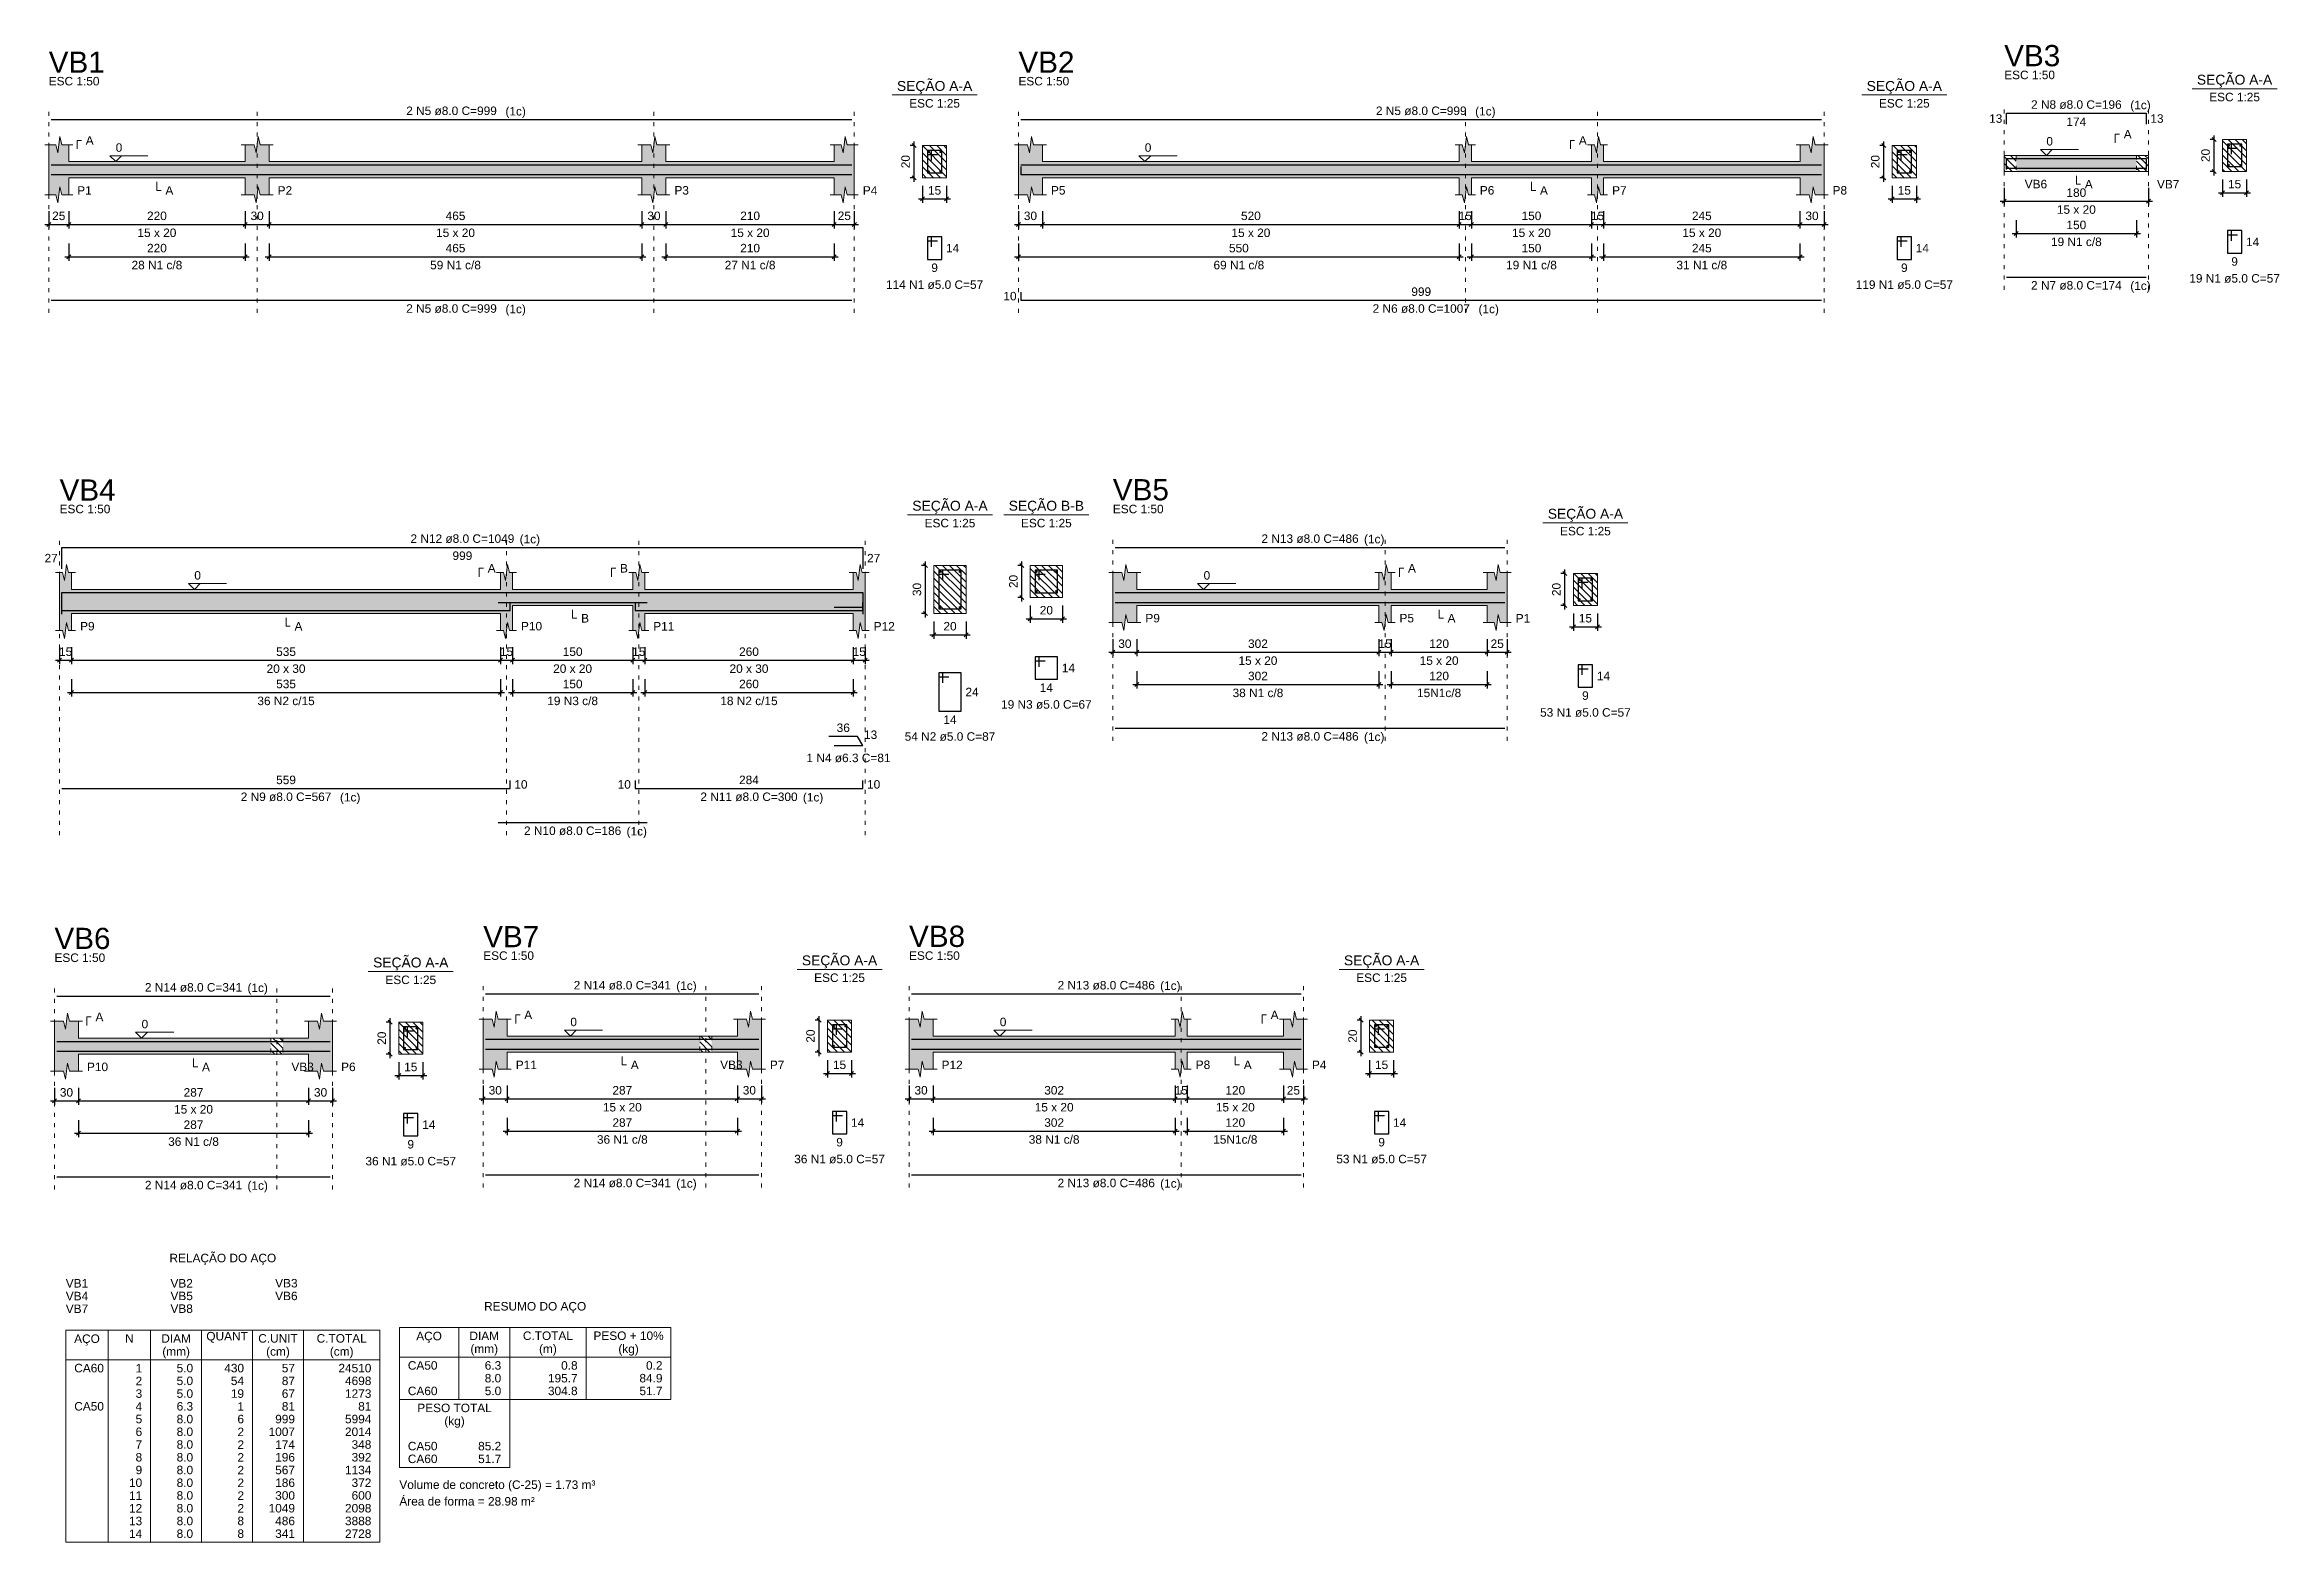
# Model space of a CAD drawing. Header units: inches. Extents: x -52 to 802, y -168 to 85.
# Drawn here: x 164.8 to 220.6, y -6.7 to 30.7 of the extents above; entities that cross this region are included whole.
import ezdxf

# ---------------------------------------------------------------- set-up
doc = ezdxf.new("R2010")
doc.units = ezdxf.units.IN
doc.header["$MEASUREMENT"] = 0
doc.linetypes.add('DOT2', pattern=[3.175, 0, -3.175])
for name, color, linetype, lineweight in [('Descrição da armadura', 7, 'Continuous', 5), ('DT-Barras na forma', 2, 'Continuous', 30), ('DT-Barras no corte', 5, 'Continuous', 5), ('DT-Barras rebatidas', 2, 'Continuous', 30), ('DT-Cotas', 9, 'Continuous', 5), ('DT-Forma', 5, 'Continuous', 5), ('DT-Hachura forma vigas', 252, 'Continuous', 5), ('DT-Hachura intersecção vigas', 9, 'Continuous', 5), ('DT-Hachura seção vigas', 252, 'Continuous', 5), ('DT-Pontilhado', 9, 'DOT2', 5), ('DT-Relação do aço', 9, 'Continuous', 5), ('DT-Textos', 7, 'Continuous', 5), ('DT-Título', 3, 'Continuous', 20), ('Textos armaduras', 7, 'Continuous', 5)]:
    doc.layers.add(name, color=color, linetype=linetype, lineweight=lineweight)
doc.styles.add('Arial', font='arial.ttf')
doc.styles.get("Standard").update_dxf_attribs({"font": 'arial.ttf'})
doc.dimstyles.new('UM_25.000000', dxfattribs={"dimtxt": 0.18, "dimasz": 0.1, "dimexe": 0.1, "dimexo": 0.2, "dimgap": 0, "dimtad": 1, "dimtih": 1, "dimtoh": 1, "dimdec": 1, "dimlfac": 25, "dimzin": 0, "dimdsep": 46, "dimtxsty": 'Standard', "dimcen": 0.09, "dimdle": 0.1, "dimadec": 1, "dimazin": 2, "dimtfac": 1, "dimtdec": 4, "dimtofl": 0, "dimtmove": 0, "dimatfit": 3, "dimfxl": 1, "dimtolj": 1, "dimarcsym": 0})
doc.dimstyles.new('UM_50.000000', dxfattribs={"dimtxt": 0.18, "dimasz": 0.1, "dimexe": 0.1, "dimexo": 0.2, "dimgap": 0, "dimtad": 1, "dimtih": 1, "dimtoh": 1, "dimdec": 1, "dimlfac": 50, "dimzin": 0, "dimdsep": 46, "dimtxsty": 'Standard', "dimcen": 0.09, "dimdle": 0.1, "dimadec": 1, "dimazin": 2, "dimtfac": 1, "dimtdec": 4, "dimtofl": 0, "dimtmove": 0, "dimatfit": 3, "dimfxl": 1, "dimtolj": 1, "dimarcsym": 0})
pattern_1 = [(135, (161.30181, -267.97934), (-0.08838835, -0.08838835), [])]
pattern_2 = [(135, (105.4267, -278.65017), (-0.08838835, -0.08838835), [])]
pattern_3 = [(135, (65.57021, -289.7893), (-0.08838835, -0.08838835), [])]
pattern_4 = [(135, (65.49591, -289.84204), (-0.08838835, -0.08838835), [])]
pattern_5 = [(135, (161.70157, -267.82355), (-0.08838835, -0.08838835), [])]

msp = doc.modelspace()

# ---------------------------------------------------------------- texts
at = {"layer": 'Descrição da armadura', "linetype": 'Continuous', "char_height": 0.2118, "attachment_point": 8, "line_spacing_factor": 0.798, "style": 'Arial'}
for s, insert, width in [('2 N5 ø8.0 C=999', (174.9518, 28.9322), 4.534748), ('2 N5 ø8.0 C=999', (199.1464, 28.9322), 4.534748), ('2 N8 ø8.0 C=196', (215.4908, 29.088), 4.534748), ('19 N1 c/8', (215.4908, 25.6666), 2.539389), ('28 N1 c/8', (167.6018, 25.0872), 2.539389), ('59 N1 c/8', (175.0518, 25.0872), 2.539389), ('27 N1 c/8', (182.4018, 25.0872), 2.539389), ('69 N1 c/8', (194.5964, 25.0872), 2.539389), ('19 N1 c/8', (201.8964, 25.0872), 2.539389), ('31 N1 c/8', (206.1464, 25.0872), 2.539389), ('2 N7 ø8.0 C=174', (215.4908, 24.5797), 4.534748), ('2 N5 ø8.0 C=999', (174.9518, 24.0003), 4.534748), ('2 N6 ø8.0 C=1007', (199.1464, 24.0003), 4.8647), ('2 N12 ø8.0 C=1049', (175.2235, 18.2613), 5.194653), ('2 N13 ø8.0 C=486', (196.3721, 18.2613), 4.8647), ('38 N1 c/8', (195.0721, 14.4164), 2.539389), ('15N1c/8', (199.5921, 14.4164), 2.209726), ('36 N2 c/15', (170.8235, 14.2164), 2.869342), ('19 N3 c/8', (177.9735, 14.2164), 2.539389), ('18 N2 c/15', (182.3735, 14.2164), 2.869342), ('2 N13 ø8.0 C=486', (196.3721, 13.3295), 4.8647), ('1 N4 ø6.3 C=81', (184.8562, 12.7915), 4.204795), ('2 N9 ø8.0 C=567', (170.8235, 11.8223), 4.534748), ('2 N11 ø8.0 C=300', (182.3735, 11.8223), 4.8647), ('2 N10 ø8.0 C=186', (177.9735, 10.9751), 4.8647), ('2 N14 ø8.0 C=341', (168.5152, 7.0695), 4.8647), ('2 N14 ø8.0 C=341', (179.2133, 7.1222), 4.8647), ('2 N13 ø8.0 C=486', (191.2872, 7.1222), 4.8647), ('36 N1 c/8', (168.5152, 3.2245), 2.539389), ('36 N1 c/8', (179.2133, 3.2773), 2.539389), ('38 N1 c/8', (189.9872, 3.2773), 2.539389), ('15N1c/8', (194.5072, 3.2773), 2.209726), ('2 N14 ø8.0 C=341', (168.5152, 2.1376), 4.8647), ('2 N14 ø8.0 C=341', (179.2133, 2.1904), 4.8647), ('2 N13 ø8.0 C=486', (191.2872, 2.1904), 4.8647)]:
    msp.add_mtext(s, dxfattribs=dict(at, insert=insert, width=width))
at = {"layer": 'Descrição da armadura', "color": 7, "linetype": 'Continuous', "char_height": 0.2118, "attachment_point": 8, "line_spacing_factor": 0.798, "style": 'Arial'}
for s, insert, width in [('114 N1 ø5.0 C=57', (187.0044, 24.5967), 4.8647), ('119 N1 ø5.0 C=57', (211.1991, 24.5967), 4.8647), ('19 N1 ø5.0 C=57', (219.4388, 24.7525), 4.534748), ('19 N3 ø5.0 C=67', (189.7931, 14.1258), 4.534748), ('53 N1 ø5.0 C=57', (203.2423, 13.9258), 4.534748), ('54 N2 ø5.0 C=87', (187.3886, 13.3258), 4.534748), ('36 N1 ø5.0 C=57', (173.9353, 2.734), 4.534748), ('36 N1 ø5.0 C=57', (184.6335, 2.7867), 4.534748), ('53 N1 ø5.0 C=57', (198.1573, 2.7867), 4.534748)]:
    msp.add_mtext(s, dxfattribs=dict(at, insert=insert, width=width))
at = {"layer": 'DT-Relação do aço', "linetype": 'Continuous', "char_height": 0.2118, "line_spacing_factor": 0.798, "style": 'Arial'}
for s, insert, width, attachment_point in [('RELAÇÃO DO AÇO', (169.2463, 0.2584), 5.340655, 8), ('VB1', (165.3277, -0.3068), 1.121375, 7), ('VB4', (165.3277, -0.6245), 1.121375, 7), ('VB2', (167.9399, -0.3068), 1.121375, 7), ('VB5', (167.9399, -0.6245), 1.121375, 7), ('VB3', (170.5521, -0.3068), 1.121375, 7), ('VB6', (170.5521, -0.6245), 1.121375, 7), ('VB7', (165.3277, -0.9422), 1.121375, 7), ('VB8', (167.9399, -0.9422), 1.121375, 7), ('RESUMO DO AÇO', (177.0389, -0.9452), 5.109195, 8), ('AÇO', (165.8573, -1.7536), 1.285627, 8), ('N', (166.9162, -1.6835), 0.428446, 8), ('DIAM', (168.0811, -1.6835), 1.483193, 8), ('QUANT', (169.3519, -1.6835), 2.076471, 8), ('C.UNIT', (170.6227, -1.6835), 1.977398, 8), ('C.TOTAL', (172.2112, -1.6835), 2.505206, 8), ('AÇO', (174.3919, -1.6872), 1.285627, 8), ('DIAM', (175.7683, -1.6171), 1.483193, 8), ('C.TOTAL', (177.3568, -1.6171), 2.505206, 8), ('PESO + 10%', (179.3689, -1.6171), 3.512155, 8), ('(mm)', (168.0813, -2.0706), 1.383541, 8), ('(cm)', (170.6223, -2.0706), 1.185975, 8), ('(cm)', (172.2113, -2.0706), 1.185975, 8), ('CA50', (173.8621, -2.3584), 1.484062, 7), ('(mm)', (175.7679, -2.0042), 1.383541, 8), ('6.3', (176.1919, -2.3584), 0.824737, 9), ('(m)', (177.3569, -2.0042), 0.889337, 8), ('0.8', (178.0981, -2.3584), 0.824737, 9), ('(kg)', (179.3689, -2.0042), 1.021723, 8), ('0.2', (180.2161, -2.3584), 0.824737, 9), ('CA60', (173.8621, -2.9938), 1.484062, 7), ('5.0', (176.1919, -2.9938), 0.824737, 9), ('8.0', (176.1919, -2.6761), 0.824737, 9), ('304.8', (178.0981, -2.9938), 1.484642, 9), ('195.7', (178.0981, -2.6761), 1.484642, 9), ('51.7', (180.2161, -2.9938), 1.154689, 9), ('84.9', (180.2161, -2.6761), 1.154689, 9), ('PESO TOTAL', (175.027, -3.4174), 3.725364, 8), ('(kg)', (175.0269, -3.8052), 1.021723, 8), ('CA50', (173.8621, -4.3705), 1.484062, 7), ('85.2', (176.1919, -4.3705), 1.154689, 9), ('CA60', (173.8621, -4.6882), 1.484062, 7), ('51.7', (176.1919, -4.6882), 1.154689, 9), ('Área de forma = 28.98 m²', (173.6503, -5.7472), 6.776629, 7), ('Volume de concreto (C-25) = 1.73 m³', (173.6499, -5.3932), 9.809933, 7)]:
    msp.add_mtext(s, dxfattribs=dict(at, insert=insert, width=width, attachment_point=attachment_point))
at = {"layer": 'DT-Relação do aço', "color": 9, "linetype": 'Continuous', "char_height": 0.2118, "line_spacing_factor": 0.798, "style": 'Arial'}
for s, insert, width, attachment_point in [('CA60', (165.5395, -2.4248), 1.484062, 7), ('1', (167.2339, -2.4248), 0.329953, 9), ('5.0', (168.5047, -2.4248), 0.824737, 9), ('430', (169.7755, -2.4248), 0.989858, 9), ('57', (171.0463, -2.4248), 0.659905, 9), ('24510', (172.9525, -2.4248), 1.649763, 9), ('2', (167.2339, -2.7425), 0.329953, 9), ('5.0', (168.5047, -2.7425), 0.824737, 9), ('54', (169.7755, -2.7425), 0.659905, 9), ('87', (171.0463, -2.7425), 0.659905, 9), ('4698', (172.9525, -2.7425), 1.31981, 9), ('CA50', (165.5395, -3.3779), 1.484062, 7), ('4', (167.2339, -3.3779), 0.329953, 9), ('3', (167.2339, -3.0602), 0.329953, 9), ('5.0', (168.5047, -3.0602), 0.824737, 9), ('6.3', (168.5047, -3.3779), 0.824737, 9), ('19', (169.7755, -3.0602), 0.659905, 9), ('1', (169.7755, -3.3779), 0.329953, 9), ('81', (171.0463, -3.3779), 0.659905, 9), ('67', (171.0463, -3.0602), 0.659905, 9), ('1273', (172.9525, -3.0602), 1.31981, 9), ('81', (172.9525, -3.3779), 0.659905, 9), ('5', (167.2339, -3.6956), 0.329953, 9), ('6', (167.2339, -4.0133), 0.329953, 9), ('8.0', (168.5047, -3.6956), 0.824737, 9), ('8.0', (168.5047, -4.0133), 0.824737, 9), ('2', (169.7755, -4.0133), 0.329953, 9), ('6', (169.7755, -3.6956), 0.329953, 9), ('1007', (171.0463, -4.0133), 1.31981, 9), ('999', (171.0463, -3.6956), 0.989858, 9), ('5994', (172.9525, -3.6956), 1.31981, 9), ('2014', (172.9525, -4.0133), 1.31981, 9), ('8', (167.2339, -4.6487), 0.329953, 9), ('7', (167.2339, -4.331), 0.329953, 9), ('8.0', (168.5047, -4.331), 0.824737, 9), ('8.0', (168.5047, -4.6487), 0.824737, 9), ('2', (169.7755, -4.331), 0.329953, 9), ('2', (169.7755, -4.6487), 0.329953, 9), ('174', (171.0463, -4.331), 0.989858, 9), ('196', (171.0463, -4.6487), 0.989858, 9), ('348', (172.9525, -4.331), 0.989858, 9), ('392', (172.9525, -4.6487), 0.989858, 9), ('9', (167.2339, -4.9664), 0.329953, 9), ('8.0', (168.5047, -4.9664), 0.824737, 9), ('2', (169.7755, -4.9664), 0.329953, 9), ('567', (171.0463, -4.9664), 0.989858, 9), ('1134', (172.9525, -4.9664), 1.31981, 9), ('10', (167.2339, -5.2841), 0.659905, 9), ('11', (167.2339, -5.6018), 0.659905, 9), ('8.0', (168.5047, -5.2841), 0.824737, 9), ('8.0', (168.5047, -5.6018), 0.824737, 9), ('2', (169.7755, -5.2841), 0.329953, 9), ('2', (169.7755, -5.6018), 0.329953, 9), ('300', (171.0463, -5.6018), 0.989858, 9), ('186', (171.0463, -5.2841), 0.989858, 9), ('372', (172.9525, -5.2841), 0.989858, 9), ('600', (172.9525, -5.6018), 0.989858, 9), ('12', (167.2339, -5.9195), 0.659905, 9), ('13', (167.2339, -6.2372), 0.659905, 9), ('8.0', (168.5047, -5.9195), 0.824737, 9), ('8.0', (168.5047, -6.2372), 0.824737, 9), ('8', (169.7755, -6.2372), 0.329953, 9), ('2', (169.7755, -5.9195), 0.329953, 9), ('1049', (171.0463, -5.9195), 1.31981, 9), ('486', (171.0463, -6.2372), 0.989858, 9), ('3888', (172.9525, -6.2372), 1.31981, 9), ('2098', (172.9525, -5.9195), 1.31981, 9), ('14', (167.2339, -6.5549), 0.659905, 9), ('8.0', (168.5047, -6.5549), 0.824737, 9), ('8', (169.7755, -6.5549), 0.329953, 9), ('341', (171.0463, -6.5549), 0.989858, 9), ('2728', (172.9525, -6.5549), 1.31981, 9)]:
    msp.add_mtext(s, dxfattribs=dict(at, insert=insert, width=width, attachment_point=attachment_point))
at = {"layer": 'DT-Textos', "line_spacing_factor": 0.798, "style": 'Arial'}
for s, insert, char_height, width, attachment_point in [('ESC 1:50', (164.9018, 29.6735), 0.2118, 3.045677, 7), ('SEÇÃO A-A', (187.0048, 29.4637), 0.2471, 3.875022, 8), ('ESC 1:50', (189.0964, 29.6735), 0.2118, 3.045677, 7), ('SEÇÃO A-A', (211.1988, 29.4637), 0.2471, 3.875022, 8), ('ESC 1:50', (213.6908, 29.8293), 0.2118, 3.045677, 7), ('SEÇÃO A-A', (219.4386, 29.6195), 0.2471, 3.875022, 8), ('(1c)', (176.2968, 28.8627), 0.2118, 1.225428, 7), ('ESC 1:25', (187.0044, 29.1219), 0.2118, 3.045677, 8), ('(1c)', (200.4918, 28.8627), 0.2118, 1.225428, 7), ('ESC 1:25', (211.1991, 29.1219), 0.2118, 3.045677, 8), ('(1c)', (216.8366, 29.0185), 0.2118, 1.225428, 7), ('ESC 1:25', (219.4388, 29.2777), 0.2118, 3.045677, 8), ('A', (216.6731, 28.3541), 0.2118, 0.474606, 7), ('A', (165.8254, 28.1983), 0.2118, 0.474606, 7), ('0', (166.5735, 28.0182), 0.2118, 0.395737, 7), ('0', (192.2482, 28.0182), 0.2118, 0.395737, 7), ('A', (203.0787, 28.1983), 0.2118, 0.474606, 7), ('0', (214.7426, 28.174), 0.2118, 0.395737, 7), ('VB6', (214.2026, 27.1069), 0.2118, 1.344948, 7), ('P1', (165.6136, 26.9511), 0.2118, 0.870342, 7), ('A', (167.8136, 26.9511), 0.2118, 0.474606, 7), ('P2', (170.6136, 26.9511), 0.2118, 0.870342, 7), ('P3', (180.5136, 26.9511), 0.2118, 0.870342, 7), ('P4', (185.2136, 26.9511), 0.2118, 0.870342, 7), ('P5', (189.9082, 26.9511), 0.2118, 1.344948, 7), ('P6', (200.6082, 26.9511), 0.2118, 0.870342, 7), ('A', (202.1082, 26.9511), 0.2118, 0.474606, 7), ('P7', (203.9082, 26.9511), 0.2118, 0.870342, 7), ('P8', (209.4082, 26.9511), 0.2118, 0.870342, 7), ('A', (215.7026, 27.1069), 0.2118, 0.474606, 7), ('VB7', (217.5026, 27.1069), 0.2118, 1.344948, 7), ('15 x 20', (215.4908, 26.4715), 0.2118, 2.334116, 8), ('15 x 20', (167.6018, 25.8921), 0.2118, 2.334116, 8), ('15 x 20', (175.0518, 25.8921), 0.2118, 2.334116, 8), ('15 x 20', (182.4018, 25.8921), 0.2118, 2.334116, 8), ('15 x 20', (194.8964, 25.8921), 0.2118, 2.334116, 8), ('15 x 20', (201.8964, 25.8921), 0.2118, 2.334116, 8), ('15 x 20', (206.1464, 25.8921), 0.2118, 2.334116, 8), ('(1c)', (216.8366, 24.5095), 0.2118, 1.225428, 7), ('(1c)', (176.2968, 23.9307), 0.2118, 1.225428, 7), ('(1c)', (200.5748, 23.9307), 0.2118, 1.225428, 7), ('ESC 1:50', (165.1735, 19.0026), 0.2118, 3.045677, 7), ('SEÇÃO A-A', (187.3887, 18.9928), 0.2471, 3.875022, 8), ('SEÇÃO B-B', (189.7927, 18.9928), 0.2471, 3.875022, 8), ('ESC 1:50', (191.4521, 19.0026), 0.2118, 3.045677, 7), ('SEÇÃO A-A', (203.2427, 18.7928), 0.2471, 3.875022, 8), ('(1c)', (176.6517, 18.1918), 0.2118, 1.225428, 7), ('ESC 1:25', (187.3886, 18.651), 0.2118, 3.045677, 8), ('ESC 1:25', (189.7931, 18.651), 0.2118, 3.045677, 8), ('(1c)', (197.7177, 18.1918), 0.2118, 1.225428, 7), ('ESC 1:25', (203.2423, 18.451), 0.2118, 3.045677, 8), ('0', (168.5353, 17.3474), 0.2118, 0.395737, 7), ('A', (175.8558, 17.5274), 0.2118, 0.474606, 7), ('B', (179.1558, 17.5274), 0.2118, 0.474606, 7), ('0', (193.7159, 17.3474), 0.2118, 0.395737, 7), ('A', (198.8157, 17.5274), 0.2118, 0.474606, 7), ('P9', (165.6853, 16.0802), 0.2118, 0.870342, 7), ('A', (171.0353, 16.0802), 0.2118, 0.474606, 7), ('P10', (176.6853, 16.0802), 0.2118, 0.870342, 7), ('B', (178.1853, 16.2802), 0.2118, 0.474606, 7), ('P11', (179.9853, 16.0802), 0.2118, 1.266079, 7), ('P12', (185.4853, 16.0802), 0.2118, 1.266079, 7), ('P9', (192.2639, 16.2802), 0.2118, 0.870342, 7), ('P5', (198.6039, 16.2802), 0.2118, 1.344948, 7), ('A', (199.8039, 16.2802), 0.2118, 0.474606, 7), ('P1', (201.5039, 16.2802), 0.2118, 0.870342, 7), ('20 x 30', (170.8235, 15.0212), 0.2118, 2.334116, 8), ('20 x 20', (177.9735, 15.0212), 0.2118, 2.334116, 8), ('20 x 30', (182.3735, 15.0212), 0.2118, 2.334116, 8), ('15 x 20', (195.0721, 15.2212), 0.2118, 2.334116, 8), ('15 x 20', (199.5921, 15.2212), 0.2118, 2.334116, 8), ('(1c)', (197.7177, 13.2598), 0.2118, 1.225428, 7), ('(1c)', (172.1687, 11.7528), 0.2118, 1.225428, 7), ('(1c)', (183.7187, 11.7528), 0.2118, 1.225428, 7), ('(1c)', (179.3187, 10.9048), 0.2118, 1.225428, 7), ('ESC 1:50', (165.0452, 7.8108), 0.2118, 3.045677, 7), ('SEÇÃO A-A', (173.9349, 7.601), 0.2471, 3.875022, 8), ('ESC 1:50', (175.7433, 7.8635), 0.2118, 3.045677, 7), ('SEÇÃO A-A', (184.6332, 7.6537), 0.2471, 3.875022, 8), ('ESC 1:50', (186.3672, 7.8635), 0.2118, 3.045677, 7), ('SEÇÃO A-A', (198.1572, 7.6537), 0.2471, 3.875022, 8), ('(1c)', (169.8609, 7), 0.2118, 1.225428, 7), ('ESC 1:25', (173.9353, 7.2592), 0.2118, 3.045677, 8), ('(1c)', (180.5592, 7.0527), 0.2118, 1.225428, 7), ('ESC 1:25', (184.6335, 7.3119), 0.2118, 3.045677, 8), ('(1c)', (192.6322, 7.0527), 0.2118, 1.225428, 7), ('ESC 1:25', (198.1573, 7.3119), 0.2118, 3.045677, 8), ('A', (166.0688, 6.3356), 0.2118, 0.474606, 7), ('0', (167.2189, 6.1555), 0.2118, 0.395737, 7), ('A', (176.7669, 6.3883), 0.2118, 0.474606, 7), ('0', (177.9171, 6.2083), 0.2118, 0.395737, 7), ('0', (188.6309, 6.2083), 0.2118, 0.395737, 7), ('A', (195.3895, 6.3883), 0.2118, 0.474606, 7), ('P10', (165.857, 5.0884), 0.2118, 0.870342, 7), ('A', (168.727, 5.0884), 0.2118, 0.474606, 7), ('VB3', (170.957, 5.0884), 0.2118, 1.344948, 7), ('P6', (172.197, 5.0884), 0.2118, 0.870342, 7), ('P11', (176.5551, 5.1411), 0.2118, 1.266079, 7), ('A', (179.4251, 5.1411), 0.2118, 0.474606, 7), ('VB3', (181.6551, 5.1411), 0.2118, 1.344948, 7), ('P7', (182.8951, 5.1411), 0.2118, 0.870342, 7), ('P12', (187.179, 5.1411), 0.2118, 1.266079, 7), ('P8', (193.519, 5.1411), 0.2118, 0.870342, 7), ('A', (194.719, 5.1411), 0.2118, 0.474606, 7), ('P4', (196.419, 5.1411), 0.2118, 0.870342, 7), ('15 x 20', (168.5152, 4.0294), 0.2118, 2.334116, 8), ('15 x 20', (179.2133, 4.0821), 0.2118, 2.334116, 8), ('15 x 20', (189.9872, 4.0821), 0.2118, 2.334116, 8), ('15 x 20', (194.5072, 4.0821), 0.2118, 2.334116, 8), ('(1c)', (169.8609, 2.068), 0.2118, 1.225428, 7), ('(1c)', (180.5592, 2.1207), 0.2118, 1.225428, 7), ('(1c)', (192.6322, 2.1207), 0.2118, 1.225428, 7)]:
    msp.add_mtext(s, dxfattribs=dict(at, insert=insert, char_height=char_height, width=width, attachment_point=attachment_point))
at = {"layer": 'DT-Título', "char_height": 0.5295, "width": 2.689897, "attachment_point": 7, "line_spacing_factor": 0.798, "style": 'Arial'}
for s, insert in [('VB3', (213.6908, 30.147)), ('VB1', (164.9018, 29.9912)), ('VB2', (189.0964, 29.9912)), ('VB4', (165.1735, 19.3203)), ('VB5', (191.4521, 19.3203)), ('VB6', (165.0452, 8.1285)), ('VB7', (175.7433, 8.1812)), ('VB8', (186.3672, 8.1812))]:
    msp.add_mtext(s, dxfattribs=dict(at, insert=insert))
at = {"layer": 'Textos armaduras', "linetype": 'Continuous', "char_height": 0.2118, "attachment_point": 7, "line_spacing_factor": 0.798, "style": 'Arial'}
for s, insert, width in [('13', (213.315, 28.7413), 0.659905), ('174', (215.2434, 28.6644), 0.989858), ('13', (217.3367, 28.7413), 0.659905), ('999', (198.899, 24.4239), 0.989858), ('10', (188.7206, 24.3121), 0.659905), ('27', (164.7977, 17.7798), 0.659905), ('999', (174.9761, 17.8377), 0.989858), ('27', (185.3194, 17.7798), 0.659905), ('36', (184.5612, 13.5462), 0.659905), ('13', (185.2448, 13.3726), 0.659905), ('559', (170.5761, 12.2459), 0.989858), ('10', (176.5194, 12.1341), 0.659905), ('10', (179.0977, 12.1341), 0.659905), ('284', (182.1261, 12.2459), 0.989858), ('10', (185.3194, 12.1341), 0.659905)]:
    msp.add_mtext(s, dxfattribs=dict(at, insert=insert, width=width))
at = {"layer": 'Textos armaduras', "color": 7, "linetype": 'Continuous', "char_height": 0.2118, "attachment_point": 7, "line_spacing_factor": 0.798, "style": 'Arial'}
for s, insert, width in [('14', (187.2903, 25.5121), 0.659905), ('14', (211.485, 25.5121), 0.659905), ('14', (219.7247, 25.6679), 0.659905), ('9', (186.9219, 25.0203), 0.329953), ('9', (211.1166, 25.0203), 0.329953), ('9', (219.3564, 25.1761), 0.329953), ('14', (190.179, 15.0412), 0.659905), ('24', (187.7745, 14.4412), 0.659905), ('14', (189.6282, 14.5494), 0.659905), ('9', (203.1598, 14.3494), 0.329953), ('14', (203.5282, 14.8412), 0.659905), ('14', (187.2237, 13.7494), 0.659905), ('14', (184.9194, 3.7021), 0.659905), ('14', (198.4432, 3.7021), 0.659905), ('9', (173.8528, 3.1576), 0.329953), ('14', (174.2212, 3.6494), 0.659905), ('9', (184.551, 3.2103), 0.329953), ('9', (198.0748, 3.2103), 0.329953)]:
    msp.add_mtext(s, dxfattribs=dict(at, insert=insert, width=width))

# ---------------------------------------------------------------- blocks, each defined once
blk = doc.blocks.new('_Oblique')
at = {"color": 0, "linetype": 'ByBlock', "lineweight": -2}
blk.add_line((-0.5, -0.5), (0.5, 0.5), dxfattribs=at)
blk = doc.blocks.new('*D510')
at = {"layer": 'Defpoints', "color": 0, "transparency": 16777216}
for p in [(164.902, 26.739), (165.402, 26.739), (165.402, 26.21)]:
    blk.add_point(p, dxfattribs=at)
at = {"layer": 'DT-Cotas', "color": 0, "lineweight": -2, "transparency": 16777216}
for p, q in [((164.802, 26.21), (165.502, 26.21)), ((164.902, 26.539), (164.902, 26.11)), ((165.402, 26.539), (165.402, 26.11))]:
    blk.add_line(p, q, dxfattribs=at)
at = {"layer": 'DT-Cotas', "color": 0, "lineweight": -2, "transparency": 16777216, "xscale": 0.1, "yscale": 0.1, "zscale": 0.1, "rotation": 180}
blk.add_blockref('_Oblique', (164.902, 26.21), dxfattribs=at)
at = {"layer": 'DT-Cotas', "color": 0, "lineweight": -2, "transparency": 16777216, "xscale": 0.1, "yscale": 0.1, "zscale": 0.1}
blk.add_blockref('_Oblique', (165.402, 26.21), dxfattribs=at)
at = {"layer": 'DT-Cotas', "transparency": 16777216, "insert": (165.152, 26.422), "char_height": 0.2118, "attachment_point": 5, "rotation": 0.0057, "style": 'Arial'}
blk.add_mtext('\\A1;25', dxfattribs=at)
blk = doc.blocks.new('*D511')
at = {"layer": 'Defpoints', "color": 0, "transparency": 16777216}
for p in [(165.402, 26.739), (169.802, 26.739), (169.802, 26.21)]:
    blk.add_point(p, dxfattribs=at)
at = {"layer": 'DT-Cotas', "color": 0, "lineweight": -2, "transparency": 16777216}
for p, q in [((165.302, 26.21), (169.902, 26.21)), ((165.402, 26.539), (165.402, 26.11)), ((169.802, 26.539), (169.802, 26.11))]:
    blk.add_line(p, q, dxfattribs=at)
at = {"layer": 'DT-Cotas', "color": 0, "lineweight": -2, "transparency": 16777216, "xscale": 0.1, "yscale": 0.1, "zscale": 0.1, "rotation": 180}
blk.add_blockref('_Oblique', (165.402, 26.21), dxfattribs=at)
at = {"layer": 'DT-Cotas', "color": 0, "lineweight": -2, "transparency": 16777216, "xscale": 0.1, "yscale": 0.1, "zscale": 0.1}
blk.add_blockref('_Oblique', (169.802, 26.21), dxfattribs=at)
at = {"layer": 'DT-Cotas', "transparency": 16777216, "insert": (167.602, 26.422), "char_height": 0.2118, "attachment_point": 5, "rotation": 0.0057, "style": 'Arial'}
blk.add_mtext('\\A1;220', dxfattribs=at)
blk = doc.blocks.new('*D512')
at = {"layer": 'Defpoints', "color": 0, "transparency": 16777216}
for p in [(169.802, 26.739), (170.402, 26.739), (170.402, 26.21)]:
    blk.add_point(p, dxfattribs=at)
at = {"layer": 'DT-Cotas', "color": 0, "lineweight": -2, "transparency": 16777216}
for p, q in [((169.702, 26.21), (170.502, 26.21)), ((169.802, 26.539), (169.802, 26.11)), ((170.402, 26.539), (170.402, 26.11))]:
    blk.add_line(p, q, dxfattribs=at)
at = {"layer": 'DT-Cotas', "color": 0, "lineweight": -2, "transparency": 16777216, "xscale": 0.1, "yscale": 0.1, "zscale": 0.1, "rotation": 180}
blk.add_blockref('_Oblique', (169.802, 26.21), dxfattribs=at)
at = {"layer": 'DT-Cotas', "color": 0, "lineweight": -2, "transparency": 16777216, "xscale": 0.1, "yscale": 0.1, "zscale": 0.1}
blk.add_blockref('_Oblique', (170.402, 26.21), dxfattribs=at)
at = {"layer": 'DT-Cotas', "transparency": 16777216, "insert": (170.102, 26.422), "char_height": 0.2118, "attachment_point": 5, "rotation": 0.0057, "style": 'Arial'}
blk.add_mtext('\\A1;30', dxfattribs=at)
blk = doc.blocks.new('*D513')
at = {"layer": 'Defpoints', "color": 0, "transparency": 16777216}
for p in [(170.402, 26.739), (179.702, 26.739), (179.702, 26.21)]:
    blk.add_point(p, dxfattribs=at)
at = {"layer": 'DT-Cotas', "color": 0, "lineweight": -2, "transparency": 16777216}
for p, q in [((170.302, 26.21), (179.802, 26.21)), ((170.402, 26.539), (170.402, 26.11)), ((179.702, 26.539), (179.702, 26.11))]:
    blk.add_line(p, q, dxfattribs=at)
at = {"layer": 'DT-Cotas', "color": 0, "lineweight": -2, "transparency": 16777216, "xscale": 0.1, "yscale": 0.1, "zscale": 0.1, "rotation": 180}
blk.add_blockref('_Oblique', (170.402, 26.21), dxfattribs=at)
at = {"layer": 'DT-Cotas', "color": 0, "lineweight": -2, "transparency": 16777216, "xscale": 0.1, "yscale": 0.1, "zscale": 0.1}
blk.add_blockref('_Oblique', (179.702, 26.21), dxfattribs=at)
at = {"layer": 'DT-Cotas', "transparency": 16777216, "insert": (175.052, 26.422), "char_height": 0.2118, "attachment_point": 5, "rotation": 0.0057, "style": 'Arial'}
blk.add_mtext('\\A1;465', dxfattribs=at)
blk = doc.blocks.new('*D514')
at = {"layer": 'Defpoints', "color": 0, "transparency": 16777216}
for p in [(179.702, 26.739), (180.302, 26.739), (180.302, 26.21)]:
    blk.add_point(p, dxfattribs=at)
at = {"layer": 'DT-Cotas', "color": 0, "lineweight": -2, "transparency": 16777216}
for p, q in [((179.602, 26.21), (180.402, 26.21)), ((179.702, 26.539), (179.702, 26.11)), ((180.302, 26.539), (180.302, 26.11))]:
    blk.add_line(p, q, dxfattribs=at)
at = {"layer": 'DT-Cotas', "color": 0, "lineweight": -2, "transparency": 16777216, "xscale": 0.1, "yscale": 0.1, "zscale": 0.1, "rotation": 180}
blk.add_blockref('_Oblique', (179.702, 26.21), dxfattribs=at)
at = {"layer": 'DT-Cotas', "color": 0, "lineweight": -2, "transparency": 16777216, "xscale": 0.1, "yscale": 0.1, "zscale": 0.1}
blk.add_blockref('_Oblique', (180.302, 26.21), dxfattribs=at)
at = {"layer": 'DT-Cotas', "transparency": 16777216, "insert": (180.002, 26.422), "char_height": 0.2118, "attachment_point": 5, "rotation": 0.0057, "style": 'Arial'}
blk.add_mtext('\\A1;30', dxfattribs=at)
blk = doc.blocks.new('*D515')
at = {"layer": 'Defpoints', "color": 0, "transparency": 16777216}
for p in [(180.302, 26.739), (184.502, 26.739), (184.502, 26.21)]:
    blk.add_point(p, dxfattribs=at)
at = {"layer": 'DT-Cotas', "color": 0, "lineweight": -2, "transparency": 16777216}
for p, q in [((180.202, 26.21), (184.602, 26.21)), ((180.302, 26.539), (180.302, 26.11)), ((184.502, 26.539), (184.502, 26.11))]:
    blk.add_line(p, q, dxfattribs=at)
at = {"layer": 'DT-Cotas', "color": 0, "lineweight": -2, "transparency": 16777216, "xscale": 0.1, "yscale": 0.1, "zscale": 0.1, "rotation": 180}
blk.add_blockref('_Oblique', (180.302, 26.21), dxfattribs=at)
at = {"layer": 'DT-Cotas', "color": 0, "lineweight": -2, "transparency": 16777216, "xscale": 0.1, "yscale": 0.1, "zscale": 0.1}
blk.add_blockref('_Oblique', (184.502, 26.21), dxfattribs=at)
at = {"layer": 'DT-Cotas', "transparency": 16777216, "insert": (182.402, 26.422), "char_height": 0.2118, "attachment_point": 5, "rotation": 0.0057, "style": 'Arial'}
blk.add_mtext('\\A1;210', dxfattribs=at)
blk = doc.blocks.new('*D516')
at = {"layer": 'Defpoints', "color": 0, "transparency": 16777216}
for p in [(184.502, 26.739), (185.002, 26.739), (185.002, 26.21)]:
    blk.add_point(p, dxfattribs=at)
at = {"layer": 'DT-Cotas', "color": 0, "lineweight": -2, "transparency": 16777216}
for p, q in [((184.402, 26.21), (185.102, 26.21)), ((184.502, 26.539), (184.502, 26.11)), ((185.002, 26.539), (185.002, 26.11))]:
    blk.add_line(p, q, dxfattribs=at)
at = {"layer": 'DT-Cotas', "color": 0, "lineweight": -2, "transparency": 16777216, "xscale": 0.1, "yscale": 0.1, "zscale": 0.1, "rotation": 180}
blk.add_blockref('_Oblique', (184.502, 26.21), dxfattribs=at)
at = {"layer": 'DT-Cotas', "color": 0, "lineweight": -2, "transparency": 16777216, "xscale": 0.1, "yscale": 0.1, "zscale": 0.1}
blk.add_blockref('_Oblique', (185.002, 26.21), dxfattribs=at)
at = {"layer": 'DT-Cotas', "transparency": 16777216, "insert": (184.752, 26.422), "char_height": 0.2118, "attachment_point": 5, "rotation": 0.0057, "style": 'Arial'}
blk.add_mtext('\\A1;25', dxfattribs=at)
blk = doc.blocks.new('*D517')
at = {"layer": 'Defpoints', "color": 0, "transparency": 16777216}
for p in [(165.402, 25.934), (169.802, 25.934), (169.802, 25.405)]:
    blk.add_point(p, dxfattribs=at)
at = {"layer": 'DT-Cotas', "color": 0, "lineweight": -2, "transparency": 16777216}
for p, q in [((165.402, 25.734), (165.402, 25.305)), ((169.802, 25.734), (169.802, 25.305)), ((165.302, 25.405), (169.902, 25.405))]:
    blk.add_line(p, q, dxfattribs=at)
at = {"layer": 'DT-Cotas', "color": 0, "lineweight": -2, "transparency": 16777216, "xscale": 0.1, "yscale": 0.1, "zscale": 0.1, "rotation": 180}
blk.add_blockref('_Oblique', (165.402, 25.405), dxfattribs=at)
at = {"layer": 'DT-Cotas', "color": 0, "lineweight": -2, "transparency": 16777216, "xscale": 0.1, "yscale": 0.1, "zscale": 0.1}
blk.add_blockref('_Oblique', (169.802, 25.405), dxfattribs=at)
at = {"layer": 'DT-Cotas', "transparency": 16777216, "insert": (167.602, 25.617), "char_height": 0.2118, "attachment_point": 5, "rotation": 0.0057, "style": 'Arial'}
blk.add_mtext('\\A1;220', dxfattribs=at)
blk = doc.blocks.new('*D518')
at = {"layer": 'Defpoints', "color": 0, "transparency": 16777216}
for p in [(170.402, 25.934), (179.702, 25.934), (179.702, 25.405)]:
    blk.add_point(p, dxfattribs=at)
at = {"layer": 'DT-Cotas', "color": 0, "lineweight": -2, "transparency": 16777216}
for p, q in [((170.402, 25.734), (170.402, 25.305)), ((179.702, 25.734), (179.702, 25.305)), ((170.302, 25.405), (179.802, 25.405))]:
    blk.add_line(p, q, dxfattribs=at)
at = {"layer": 'DT-Cotas', "color": 0, "lineweight": -2, "transparency": 16777216, "xscale": 0.1, "yscale": 0.1, "zscale": 0.1, "rotation": 180}
blk.add_blockref('_Oblique', (170.402, 25.405), dxfattribs=at)
at = {"layer": 'DT-Cotas', "color": 0, "lineweight": -2, "transparency": 16777216, "xscale": 0.1, "yscale": 0.1, "zscale": 0.1}
blk.add_blockref('_Oblique', (179.702, 25.405), dxfattribs=at)
at = {"layer": 'DT-Cotas', "transparency": 16777216, "insert": (175.052, 25.617), "char_height": 0.2118, "attachment_point": 5, "rotation": 0.0057, "style": 'Arial'}
blk.add_mtext('\\A1;465', dxfattribs=at)
blk = doc.blocks.new('*D519')
at = {"layer": 'Defpoints', "color": 0, "transparency": 16777216}
for p in [(180.302, 25.934), (184.502, 25.934), (184.502, 25.405)]:
    blk.add_point(p, dxfattribs=at)
at = {"layer": 'DT-Cotas', "color": 0, "lineweight": -2, "transparency": 16777216}
for p, q in [((180.302, 25.734), (180.302, 25.305)), ((184.502, 25.734), (184.502, 25.305)), ((180.202, 25.405), (184.602, 25.405))]:
    blk.add_line(p, q, dxfattribs=at)
at = {"layer": 'DT-Cotas', "color": 0, "lineweight": -2, "transparency": 16777216, "xscale": 0.1, "yscale": 0.1, "zscale": 0.1, "rotation": 180}
blk.add_blockref('_Oblique', (180.302, 25.405), dxfattribs=at)
at = {"layer": 'DT-Cotas', "color": 0, "lineweight": -2, "transparency": 16777216, "xscale": 0.1, "yscale": 0.1, "zscale": 0.1}
blk.add_blockref('_Oblique', (184.502, 25.405), dxfattribs=at)
at = {"layer": 'DT-Cotas', "transparency": 16777216, "insert": (182.402, 25.617), "char_height": 0.2118, "attachment_point": 5, "rotation": 0.0057, "style": 'Arial'}
blk.add_mtext('\\A1;210', dxfattribs=at)
blk = doc.blocks.new('*D520')
at = {"layer": 'Defpoints', "color": 0, "transparency": 16777216}
for p in [(186.493, 28.175), (186.704, 28.175), (186.704, 27.375)]:
    blk.add_point(p, dxfattribs=at)
at = {"layer": 'DT-Cotas', "color": 0, "lineweight": -2, "transparency": 16777216}
for p, q in [((186.504, 28.175), (186.393, 28.175)), ((186.493, 27.275), (186.493, 28.275)), ((186.504, 27.375), (186.393, 27.375))]:
    blk.add_line(p, q, dxfattribs=at)
at = {"layer": 'DT-Cotas', "color": 0, "lineweight": -2, "transparency": 16777216, "xscale": 0.1, "yscale": 0.1, "zscale": 0.1}
for p, rotation in [((186.493, 28.175), 90), ((186.493, 27.375), 270)]:
    blk.add_blockref('_Oblique', p, dxfattribs=dict(at, rotation=rotation))
at = {"layer": 'DT-Cotas', "transparency": 16777216, "insert": (186.281, 27.775), "char_height": 0.2118, "attachment_point": 5, "rotation": 90, "style": 'Arial'}
blk.add_mtext('\\A1;20', dxfattribs=at)
blk = doc.blocks.new('*D521')
at = {"layer": 'Defpoints', "color": 0, "transparency": 16777216}
for p in [(186.704, 27.375), (187.304, 27.375), (187.304, 26.845)]:
    blk.add_point(p, dxfattribs=at)
at = {"layer": 'DT-Cotas', "color": 0, "lineweight": -2, "transparency": 16777216}
for p, q in [((186.604, 26.845), (187.404, 26.845)), ((186.704, 27.175), (186.704, 26.745)), ((187.304, 27.175), (187.304, 26.745))]:
    blk.add_line(p, q, dxfattribs=at)
at = {"layer": 'DT-Cotas', "color": 0, "lineweight": -2, "transparency": 16777216, "xscale": 0.1, "yscale": 0.1, "zscale": 0.1, "rotation": 180}
blk.add_blockref('_Oblique', (186.704, 26.845), dxfattribs=at)
at = {"layer": 'DT-Cotas', "color": 0, "lineweight": -2, "transparency": 16777216, "xscale": 0.1, "yscale": 0.1, "zscale": 0.1}
blk.add_blockref('_Oblique', (187.304, 26.845), dxfattribs=at)
at = {"layer": 'DT-Cotas', "transparency": 16777216, "insert": (187.004, 27.057), "char_height": 0.2118, "attachment_point": 5, "rotation": 0.0057, "style": 'Arial'}
blk.add_mtext('\\A1;15', dxfattribs=at)
blk = doc.blocks.new('*D492')
at = {"layer": 'Defpoints', "color": 0, "transparency": 16777216}
for p in [(189.096, 26.739), (189.696, 26.739), (189.696, 26.21)]:
    blk.add_point(p, dxfattribs=at)
at = {"layer": 'DT-Cotas', "color": 0, "lineweight": -2, "transparency": 16777216}
for p, q in [((188.996, 26.21), (189.796, 26.21)), ((189.096, 26.539), (189.096, 26.11)), ((189.696, 26.539), (189.696, 26.11))]:
    blk.add_line(p, q, dxfattribs=at)
at = {"layer": 'DT-Cotas', "color": 0, "lineweight": -2, "transparency": 16777216, "xscale": 0.1, "yscale": 0.1, "zscale": 0.1, "rotation": 180}
blk.add_blockref('_Oblique', (189.096, 26.21), dxfattribs=at)
at = {"layer": 'DT-Cotas', "color": 0, "lineweight": -2, "transparency": 16777216, "xscale": 0.1, "yscale": 0.1, "zscale": 0.1}
blk.add_blockref('_Oblique', (189.696, 26.21), dxfattribs=at)
at = {"layer": 'DT-Cotas', "transparency": 16777216, "insert": (189.396, 26.422), "char_height": 0.2118, "attachment_point": 5, "rotation": 0.0057, "style": 'Arial'}
blk.add_mtext('\\A1;30', dxfattribs=at)
blk = doc.blocks.new('*D493')
at = {"layer": 'Defpoints', "color": 0, "transparency": 16777216}
for p in [(189.696, 26.739), (200.096, 26.739), (200.096, 26.21)]:
    blk.add_point(p, dxfattribs=at)
at = {"layer": 'DT-Cotas', "color": 0, "lineweight": -2, "transparency": 16777216}
for p, q in [((189.596, 26.21), (200.196, 26.21)), ((189.696, 26.539), (189.696, 26.11)), ((200.096, 26.539), (200.096, 26.11))]:
    blk.add_line(p, q, dxfattribs=at)
at = {"layer": 'DT-Cotas', "color": 0, "lineweight": -2, "transparency": 16777216, "xscale": 0.1, "yscale": 0.1, "zscale": 0.1, "rotation": 180}
blk.add_blockref('_Oblique', (189.696, 26.21), dxfattribs=at)
at = {"layer": 'DT-Cotas', "color": 0, "lineweight": -2, "transparency": 16777216, "xscale": 0.1, "yscale": 0.1, "zscale": 0.1}
blk.add_blockref('_Oblique', (200.096, 26.21), dxfattribs=at)
at = {"layer": 'DT-Cotas', "transparency": 16777216, "insert": (194.896, 26.422), "char_height": 0.2118, "attachment_point": 5, "rotation": 0.0057, "style": 'Arial'}
blk.add_mtext('\\A1;520', dxfattribs=at)
blk = doc.blocks.new('*D494')
at = {"layer": 'Defpoints', "color": 0, "transparency": 16777216}
for p in [(200.096, 26.739), (200.396, 26.739), (200.396, 26.21)]:
    blk.add_point(p, dxfattribs=at)
at = {"layer": 'DT-Cotas', "color": 0, "lineweight": -2, "transparency": 16777216}
for p, q in [((199.996, 26.21), (200.496, 26.21)), ((200.096, 26.539), (200.096, 26.11)), ((200.396, 26.539), (200.396, 26.11))]:
    blk.add_line(p, q, dxfattribs=at)
at = {"layer": 'DT-Cotas', "color": 0, "lineweight": -2, "transparency": 16777216, "xscale": 0.1, "yscale": 0.1, "zscale": 0.1, "rotation": 180}
blk.add_blockref('_Oblique', (200.096, 26.21), dxfattribs=at)
at = {"layer": 'DT-Cotas', "color": 0, "lineweight": -2, "transparency": 16777216, "xscale": 0.1, "yscale": 0.1, "zscale": 0.1}
blk.add_blockref('_Oblique', (200.396, 26.21), dxfattribs=at)
at = {"layer": 'DT-Cotas', "transparency": 16777216, "insert": (200.246, 26.422), "char_height": 0.2118, "attachment_point": 5, "rotation": 0.0057, "style": 'Arial'}
blk.add_mtext('\\A1;15', dxfattribs=at)
blk = doc.blocks.new('*D495')
at = {"layer": 'Defpoints', "color": 0, "transparency": 16777216}
for p in [(200.396, 26.739), (203.396, 26.739), (203.396, 26.21)]:
    blk.add_point(p, dxfattribs=at)
at = {"layer": 'DT-Cotas', "color": 0, "lineweight": -2, "transparency": 16777216}
for p, q in [((200.296, 26.21), (203.496, 26.21)), ((200.396, 26.539), (200.396, 26.11)), ((203.396, 26.539), (203.396, 26.11))]:
    blk.add_line(p, q, dxfattribs=at)
at = {"layer": 'DT-Cotas', "color": 0, "lineweight": -2, "transparency": 16777216, "xscale": 0.1, "yscale": 0.1, "zscale": 0.1, "rotation": 180}
blk.add_blockref('_Oblique', (200.396, 26.21), dxfattribs=at)
at = {"layer": 'DT-Cotas', "color": 0, "lineweight": -2, "transparency": 16777216, "xscale": 0.1, "yscale": 0.1, "zscale": 0.1}
blk.add_blockref('_Oblique', (203.396, 26.21), dxfattribs=at)
at = {"layer": 'DT-Cotas', "transparency": 16777216, "insert": (201.896, 26.422), "char_height": 0.2118, "attachment_point": 5, "rotation": 0.0057, "style": 'Arial'}
blk.add_mtext('\\A1;150', dxfattribs=at)
blk = doc.blocks.new('*D496')
at = {"layer": 'Defpoints', "color": 0, "transparency": 16777216}
for p in [(203.396, 26.739), (203.696, 26.739), (203.696, 26.21)]:
    blk.add_point(p, dxfattribs=at)
at = {"layer": 'DT-Cotas', "color": 0, "lineweight": -2, "transparency": 16777216}
for p, q in [((203.296, 26.21), (203.796, 26.21)), ((203.396, 26.539), (203.396, 26.11)), ((203.696, 26.539), (203.696, 26.11))]:
    blk.add_line(p, q, dxfattribs=at)
at = {"layer": 'DT-Cotas', "color": 0, "lineweight": -2, "transparency": 16777216, "xscale": 0.1, "yscale": 0.1, "zscale": 0.1, "rotation": 180}
blk.add_blockref('_Oblique', (203.396, 26.21), dxfattribs=at)
at = {"layer": 'DT-Cotas', "color": 0, "lineweight": -2, "transparency": 16777216, "xscale": 0.1, "yscale": 0.1, "zscale": 0.1}
blk.add_blockref('_Oblique', (203.696, 26.21), dxfattribs=at)
at = {"layer": 'DT-Cotas', "transparency": 16777216, "insert": (203.546, 26.422), "char_height": 0.2118, "attachment_point": 5, "rotation": 0.0057, "style": 'Arial'}
blk.add_mtext('\\A1;15', dxfattribs=at)
blk = doc.blocks.new('*D497')
at = {"layer": 'Defpoints', "color": 0, "transparency": 16777216}
for p in [(203.696, 26.739), (208.596, 26.739), (208.596, 26.21)]:
    blk.add_point(p, dxfattribs=at)
at = {"layer": 'DT-Cotas', "color": 0, "lineweight": -2, "transparency": 16777216}
for p, q in [((203.596, 26.21), (208.696, 26.21)), ((203.696, 26.539), (203.696, 26.11)), ((208.596, 26.539), (208.596, 26.11))]:
    blk.add_line(p, q, dxfattribs=at)
at = {"layer": 'DT-Cotas', "color": 0, "lineweight": -2, "transparency": 16777216, "xscale": 0.1, "yscale": 0.1, "zscale": 0.1, "rotation": 180}
blk.add_blockref('_Oblique', (203.696, 26.21), dxfattribs=at)
at = {"layer": 'DT-Cotas', "color": 0, "lineweight": -2, "transparency": 16777216, "xscale": 0.1, "yscale": 0.1, "zscale": 0.1}
blk.add_blockref('_Oblique', (208.596, 26.21), dxfattribs=at)
at = {"layer": 'DT-Cotas', "transparency": 16777216, "insert": (206.146, 26.422), "char_height": 0.2118, "attachment_point": 5, "rotation": 0.0057, "style": 'Arial'}
blk.add_mtext('\\A1;245', dxfattribs=at)
blk = doc.blocks.new('*D498')
at = {"layer": 'Defpoints', "color": 0, "transparency": 16777216}
for p in [(208.596, 26.739), (209.196, 26.739), (209.196, 26.21)]:
    blk.add_point(p, dxfattribs=at)
at = {"layer": 'DT-Cotas', "color": 0, "lineweight": -2, "transparency": 16777216}
for p, q in [((208.496, 26.21), (209.296, 26.21)), ((208.596, 26.539), (208.596, 26.11)), ((209.196, 26.539), (209.196, 26.11))]:
    blk.add_line(p, q, dxfattribs=at)
at = {"layer": 'DT-Cotas', "color": 0, "lineweight": -2, "transparency": 16777216, "xscale": 0.1, "yscale": 0.1, "zscale": 0.1, "rotation": 180}
blk.add_blockref('_Oblique', (208.596, 26.21), dxfattribs=at)
at = {"layer": 'DT-Cotas', "color": 0, "lineweight": -2, "transparency": 16777216, "xscale": 0.1, "yscale": 0.1, "zscale": 0.1}
blk.add_blockref('_Oblique', (209.196, 26.21), dxfattribs=at)
at = {"layer": 'DT-Cotas', "transparency": 16777216, "insert": (208.896, 26.422), "char_height": 0.2118, "attachment_point": 5, "rotation": 0.0057, "style": 'Arial'}
blk.add_mtext('\\A1;30', dxfattribs=at)
blk = doc.blocks.new('*D499')
at = {"layer": 'Defpoints', "color": 0, "transparency": 16777216}
for p in [(189.096, 25.934), (200.096, 25.934), (200.096, 25.405)]:
    blk.add_point(p, dxfattribs=at)
at = {"layer": 'DT-Cotas', "color": 0, "lineweight": -2, "transparency": 16777216}
for p, q in [((189.096, 25.734), (189.096, 25.305)), ((200.096, 25.734), (200.096, 25.305)), ((188.996, 25.405), (200.196, 25.405))]:
    blk.add_line(p, q, dxfattribs=at)
at = {"layer": 'DT-Cotas', "color": 0, "lineweight": -2, "transparency": 16777216, "xscale": 0.1, "yscale": 0.1, "zscale": 0.1, "rotation": 180}
blk.add_blockref('_Oblique', (189.096, 25.405), dxfattribs=at)
at = {"layer": 'DT-Cotas', "color": 0, "lineweight": -2, "transparency": 16777216, "xscale": 0.1, "yscale": 0.1, "zscale": 0.1}
blk.add_blockref('_Oblique', (200.096, 25.405), dxfattribs=at)
at = {"layer": 'DT-Cotas', "transparency": 16777216, "insert": (194.596, 25.617), "char_height": 0.2118, "attachment_point": 5, "rotation": 0.0057, "style": 'Arial'}
blk.add_mtext('\\A1;550', dxfattribs=at)
blk = doc.blocks.new('*D500')
at = {"layer": 'Defpoints', "color": 0, "transparency": 16777216}
for p in [(200.396, 25.934), (203.396, 25.934), (203.396, 25.405)]:
    blk.add_point(p, dxfattribs=at)
at = {"layer": 'DT-Cotas', "color": 0, "lineweight": -2, "transparency": 16777216}
for p, q in [((200.396, 25.734), (200.396, 25.305)), ((203.396, 25.734), (203.396, 25.305)), ((200.296, 25.405), (203.496, 25.405))]:
    blk.add_line(p, q, dxfattribs=at)
at = {"layer": 'DT-Cotas', "color": 0, "lineweight": -2, "transparency": 16777216, "xscale": 0.1, "yscale": 0.1, "zscale": 0.1, "rotation": 180}
blk.add_blockref('_Oblique', (200.396, 25.405), dxfattribs=at)
at = {"layer": 'DT-Cotas', "color": 0, "lineweight": -2, "transparency": 16777216, "xscale": 0.1, "yscale": 0.1, "zscale": 0.1}
blk.add_blockref('_Oblique', (203.396, 25.405), dxfattribs=at)
at = {"layer": 'DT-Cotas', "transparency": 16777216, "insert": (201.896, 25.617), "char_height": 0.2118, "attachment_point": 5, "rotation": 0.0057, "style": 'Arial'}
blk.add_mtext('\\A1;150', dxfattribs=at)
blk = doc.blocks.new('*D501')
at = {"layer": 'Defpoints', "color": 0, "transparency": 16777216}
for p in [(203.696, 25.934), (208.596, 25.934), (208.596, 25.405)]:
    blk.add_point(p, dxfattribs=at)
at = {"layer": 'DT-Cotas', "color": 0, "lineweight": -2, "transparency": 16777216}
for p, q in [((203.696, 25.734), (203.696, 25.305)), ((208.596, 25.734), (208.596, 25.305)), ((203.596, 25.405), (208.696, 25.405))]:
    blk.add_line(p, q, dxfattribs=at)
at = {"layer": 'DT-Cotas', "color": 0, "lineweight": -2, "transparency": 16777216, "xscale": 0.1, "yscale": 0.1, "zscale": 0.1, "rotation": 180}
blk.add_blockref('_Oblique', (203.696, 25.405), dxfattribs=at)
at = {"layer": 'DT-Cotas', "color": 0, "lineweight": -2, "transparency": 16777216, "xscale": 0.1, "yscale": 0.1, "zscale": 0.1}
blk.add_blockref('_Oblique', (208.596, 25.405), dxfattribs=at)
at = {"layer": 'DT-Cotas', "transparency": 16777216, "insert": (206.146, 25.617), "char_height": 0.2118, "attachment_point": 5, "rotation": 0.0057, "style": 'Arial'}
blk.add_mtext('\\A1;245', dxfattribs=at)
blk = doc.blocks.new('*D502')
at = {"layer": 'Defpoints', "color": 0, "transparency": 16777216}
for p in [(210.687, 28.175), (210.899, 28.175), (210.899, 27.375)]:
    blk.add_point(p, dxfattribs=at)
at = {"layer": 'DT-Cotas', "color": 0, "lineweight": -2, "transparency": 16777216}
for p, q in [((210.699, 28.175), (210.587, 28.175)), ((210.687, 27.275), (210.687, 28.275)), ((210.699, 27.375), (210.587, 27.375))]:
    blk.add_line(p, q, dxfattribs=at)
at = {"layer": 'DT-Cotas', "color": 0, "lineweight": -2, "transparency": 16777216, "xscale": 0.1, "yscale": 0.1, "zscale": 0.1}
for p, rotation in [((210.687, 28.175), 90), ((210.687, 27.375), 270)]:
    blk.add_blockref('_Oblique', p, dxfattribs=dict(at, rotation=rotation))
at = {"layer": 'DT-Cotas', "transparency": 16777216, "insert": (210.475, 27.775), "char_height": 0.2118, "attachment_point": 5, "rotation": 90, "style": 'Arial'}
blk.add_mtext('\\A1;20', dxfattribs=at)
blk = doc.blocks.new('*D503')
at = {"layer": 'Defpoints', "color": 0, "transparency": 16777216}
for p in [(210.899, 27.375), (211.499, 27.375), (211.499, 26.845)]:
    blk.add_point(p, dxfattribs=at)
at = {"layer": 'DT-Cotas', "color": 0, "lineweight": -2, "transparency": 16777216}
for p, q in [((210.799, 26.845), (211.599, 26.845)), ((210.899, 27.175), (210.899, 26.745)), ((211.499, 27.175), (211.499, 26.745))]:
    blk.add_line(p, q, dxfattribs=at)
at = {"layer": 'DT-Cotas', "color": 0, "lineweight": -2, "transparency": 16777216, "xscale": 0.1, "yscale": 0.1, "zscale": 0.1, "rotation": 180}
blk.add_blockref('_Oblique', (210.899, 26.845), dxfattribs=at)
at = {"layer": 'DT-Cotas', "color": 0, "lineweight": -2, "transparency": 16777216, "xscale": 0.1, "yscale": 0.1, "zscale": 0.1}
blk.add_blockref('_Oblique', (211.499, 26.845), dxfattribs=at)
at = {"layer": 'DT-Cotas', "transparency": 16777216, "insert": (211.199, 27.057), "char_height": 0.2118, "attachment_point": 5, "rotation": 0.0057, "style": 'Arial'}
blk.add_mtext('\\A1;15', dxfattribs=at)
blk = doc.blocks.new('*D508')
at = {"layer": 'Defpoints', "color": 0, "transparency": 16777216}
for p in [(165.174, 15.868), (165.474, 15.868), (165.474, 15.339)]:
    blk.add_point(p, dxfattribs=at)
at = {"layer": 'DT-Cotas', "color": 0, "lineweight": -2, "transparency": 16777216}
for p, q in [((165.174, 15.668), (165.174, 15.239)), ((165.474, 15.668), (165.474, 15.239)), ((165.074, 15.339), (165.574, 15.339))]:
    blk.add_line(p, q, dxfattribs=at)
at = {"layer": 'DT-Cotas', "color": 0, "lineweight": -2, "transparency": 16777216, "xscale": 0.1, "yscale": 0.1, "zscale": 0.1, "rotation": 180}
blk.add_blockref('_Oblique', (165.174, 15.339), dxfattribs=at)
at = {"layer": 'DT-Cotas', "color": 0, "lineweight": -2, "transparency": 16777216, "xscale": 0.1, "yscale": 0.1, "zscale": 0.1}
blk.add_blockref('_Oblique', (165.474, 15.339), dxfattribs=at)
at = {"layer": 'DT-Cotas', "transparency": 16777216, "insert": (165.324, 15.551), "char_height": 0.2118, "attachment_point": 5, "rotation": 0.0057, "style": 'Arial'}
blk.add_mtext('\\A1;15', dxfattribs=at)
blk = doc.blocks.new('*D509')
at = {"layer": 'Defpoints', "color": 0, "transparency": 16777216}
for p in [(165.474, 15.868), (176.174, 15.868), (176.174, 15.339)]:
    blk.add_point(p, dxfattribs=at)
at = {"layer": 'DT-Cotas', "color": 0, "lineweight": -2, "transparency": 16777216}
for p, q in [((165.474, 15.668), (165.474, 15.239)), ((176.174, 15.668), (176.174, 15.239)), ((165.374, 15.339), (176.274, 15.339))]:
    blk.add_line(p, q, dxfattribs=at)
at = {"layer": 'DT-Cotas', "color": 0, "lineweight": -2, "transparency": 16777216, "xscale": 0.1, "yscale": 0.1, "zscale": 0.1, "rotation": 180}
blk.add_blockref('_Oblique', (165.474, 15.339), dxfattribs=at)
at = {"layer": 'DT-Cotas', "color": 0, "lineweight": -2, "transparency": 16777216, "xscale": 0.1, "yscale": 0.1, "zscale": 0.1}
blk.add_blockref('_Oblique', (176.174, 15.339), dxfattribs=at)
at = {"layer": 'DT-Cotas', "transparency": 16777216, "insert": (170.824, 15.551), "char_height": 0.2118, "attachment_point": 5, "rotation": 0.0057, "style": 'Arial'}
blk.add_mtext('\\A1;535', dxfattribs=at)
blk = doc.blocks.new('*D471')
at = {"layer": 'Defpoints', "color": 0, "transparency": 16777216}
for p in [(176.174, 15.868), (176.474, 15.868), (176.474, 15.339)]:
    blk.add_point(p, dxfattribs=at)
at = {"layer": 'DT-Cotas', "color": 0, "lineweight": -2, "transparency": 16777216}
for p, q in [((176.174, 15.668), (176.174, 15.239)), ((176.474, 15.668), (176.474, 15.239)), ((176.074, 15.339), (176.574, 15.339))]:
    blk.add_line(p, q, dxfattribs=at)
at = {"layer": 'DT-Cotas', "color": 0, "lineweight": -2, "transparency": 16777216, "xscale": 0.1, "yscale": 0.1, "zscale": 0.1, "rotation": 180}
blk.add_blockref('_Oblique', (176.174, 15.339), dxfattribs=at)
at = {"layer": 'DT-Cotas', "color": 0, "lineweight": -2, "transparency": 16777216, "xscale": 0.1, "yscale": 0.1, "zscale": 0.1}
blk.add_blockref('_Oblique', (176.474, 15.339), dxfattribs=at)
at = {"layer": 'DT-Cotas', "transparency": 16777216, "insert": (176.324, 15.551), "char_height": 0.2118, "attachment_point": 5, "rotation": 0.0057, "style": 'Arial'}
blk.add_mtext('\\A1;15', dxfattribs=at)
blk = doc.blocks.new('*D472')
at = {"layer": 'Defpoints', "color": 0, "transparency": 16777216}
for p in [(176.474, 15.868), (179.474, 15.868), (179.474, 15.339)]:
    blk.add_point(p, dxfattribs=at)
at = {"layer": 'DT-Cotas', "color": 0, "lineweight": -2, "transparency": 16777216}
for p, q in [((176.474, 15.668), (176.474, 15.239)), ((179.474, 15.668), (179.474, 15.239)), ((176.374, 15.339), (179.574, 15.339))]:
    blk.add_line(p, q, dxfattribs=at)
at = {"layer": 'DT-Cotas', "color": 0, "lineweight": -2, "transparency": 16777216, "xscale": 0.1, "yscale": 0.1, "zscale": 0.1, "rotation": 180}
blk.add_blockref('_Oblique', (176.474, 15.339), dxfattribs=at)
at = {"layer": 'DT-Cotas', "color": 0, "lineweight": -2, "transparency": 16777216, "xscale": 0.1, "yscale": 0.1, "zscale": 0.1}
blk.add_blockref('_Oblique', (179.474, 15.339), dxfattribs=at)
at = {"layer": 'DT-Cotas', "transparency": 16777216, "insert": (177.974, 15.551), "char_height": 0.2118, "attachment_point": 5, "rotation": 0.0057, "style": 'Arial'}
blk.add_mtext('\\A1;150', dxfattribs=at)
blk = doc.blocks.new('*D473')
at = {"layer": 'Defpoints', "color": 0, "transparency": 16777216}
for p in [(179.474, 15.868), (179.774, 15.868), (179.774, 15.339)]:
    blk.add_point(p, dxfattribs=at)
at = {"layer": 'DT-Cotas', "color": 0, "lineweight": -2, "transparency": 16777216}
for p, q in [((179.474, 15.668), (179.474, 15.239)), ((179.774, 15.668), (179.774, 15.239)), ((179.374, 15.339), (179.874, 15.339))]:
    blk.add_line(p, q, dxfattribs=at)
at = {"layer": 'DT-Cotas', "color": 0, "lineweight": -2, "transparency": 16777216, "xscale": 0.1, "yscale": 0.1, "zscale": 0.1, "rotation": 180}
blk.add_blockref('_Oblique', (179.474, 15.339), dxfattribs=at)
at = {"layer": 'DT-Cotas', "color": 0, "lineweight": -2, "transparency": 16777216, "xscale": 0.1, "yscale": 0.1, "zscale": 0.1}
blk.add_blockref('_Oblique', (179.774, 15.339), dxfattribs=at)
at = {"layer": 'DT-Cotas', "transparency": 16777216, "insert": (179.624, 15.551), "char_height": 0.2118, "attachment_point": 5, "rotation": 0.0057, "style": 'Arial'}
blk.add_mtext('\\A1;15', dxfattribs=at)
blk = doc.blocks.new('*D474')
at = {"layer": 'Defpoints', "color": 0, "transparency": 16777216}
for p in [(179.774, 15.868), (184.974, 15.868), (184.974, 15.339)]:
    blk.add_point(p, dxfattribs=at)
at = {"layer": 'DT-Cotas', "color": 0, "lineweight": -2, "transparency": 16777216}
for p, q in [((179.774, 15.668), (179.774, 15.239)), ((184.974, 15.668), (184.974, 15.239)), ((179.674, 15.339), (185.074, 15.339))]:
    blk.add_line(p, q, dxfattribs=at)
at = {"layer": 'DT-Cotas', "color": 0, "lineweight": -2, "transparency": 16777216, "xscale": 0.1, "yscale": 0.1, "zscale": 0.1, "rotation": 180}
blk.add_blockref('_Oblique', (179.774, 15.339), dxfattribs=at)
at = {"layer": 'DT-Cotas', "color": 0, "lineweight": -2, "transparency": 16777216, "xscale": 0.1, "yscale": 0.1, "zscale": 0.1}
blk.add_blockref('_Oblique', (184.974, 15.339), dxfattribs=at)
at = {"layer": 'DT-Cotas', "transparency": 16777216, "insert": (182.374, 15.551), "char_height": 0.2118, "attachment_point": 5, "rotation": 0.0057, "style": 'Arial'}
blk.add_mtext('\\A1;260', dxfattribs=at)
blk = doc.blocks.new('*D475')
at = {"layer": 'Defpoints', "color": 0, "transparency": 16777216}
for p in [(184.974, 15.868), (185.274, 15.868), (185.274, 15.339)]:
    blk.add_point(p, dxfattribs=at)
at = {"layer": 'DT-Cotas', "color": 0, "lineweight": -2, "transparency": 16777216}
for p, q in [((184.974, 15.668), (184.974, 15.239)), ((185.274, 15.668), (185.274, 15.239)), ((184.874, 15.339), (185.374, 15.339))]:
    blk.add_line(p, q, dxfattribs=at)
at = {"layer": 'DT-Cotas', "color": 0, "lineweight": -2, "transparency": 16777216, "xscale": 0.1, "yscale": 0.1, "zscale": 0.1, "rotation": 180}
blk.add_blockref('_Oblique', (184.974, 15.339), dxfattribs=at)
at = {"layer": 'DT-Cotas', "color": 0, "lineweight": -2, "transparency": 16777216, "xscale": 0.1, "yscale": 0.1, "zscale": 0.1}
blk.add_blockref('_Oblique', (185.274, 15.339), dxfattribs=at)
at = {"layer": 'DT-Cotas', "transparency": 16777216, "insert": (185.124, 15.551), "char_height": 0.2118, "attachment_point": 5, "rotation": 0.0057, "style": 'Arial'}
blk.add_mtext('\\A1;15', dxfattribs=at)
blk = doc.blocks.new('*D476')
at = {"layer": 'Defpoints', "color": 0, "transparency": 16777216}
for p in [(165.474, 15.064), (176.174, 15.064), (176.174, 14.534)]:
    blk.add_point(p, dxfattribs=at)
at = {"layer": 'DT-Cotas', "color": 0, "lineweight": -2, "transparency": 16777216}
for p, q in [((165.374, 14.534), (176.274, 14.534)), ((165.474, 14.864), (165.474, 14.434)), ((176.174, 14.864), (176.174, 14.434))]:
    blk.add_line(p, q, dxfattribs=at)
at = {"layer": 'DT-Cotas', "color": 0, "lineweight": -2, "transparency": 16777216, "xscale": 0.1, "yscale": 0.1, "zscale": 0.1, "rotation": 180}
blk.add_blockref('_Oblique', (165.474, 14.534), dxfattribs=at)
at = {"layer": 'DT-Cotas', "color": 0, "lineweight": -2, "transparency": 16777216, "xscale": 0.1, "yscale": 0.1, "zscale": 0.1}
blk.add_blockref('_Oblique', (176.174, 14.534), dxfattribs=at)
at = {"layer": 'DT-Cotas', "transparency": 16777216, "insert": (170.824, 14.746), "char_height": 0.2118, "attachment_point": 5, "rotation": 0.0057, "style": 'Arial'}
blk.add_mtext('\\A1;535', dxfattribs=at)
blk = doc.blocks.new('*D477')
at = {"layer": 'Defpoints', "color": 0, "transparency": 16777216}
for p in [(176.474, 15.064), (179.474, 15.064), (179.474, 14.534)]:
    blk.add_point(p, dxfattribs=at)
at = {"layer": 'DT-Cotas', "color": 0, "lineweight": -2, "transparency": 16777216}
for p, q in [((176.374, 14.534), (179.574, 14.534)), ((176.474, 14.864), (176.474, 14.434)), ((179.474, 14.864), (179.474, 14.434))]:
    blk.add_line(p, q, dxfattribs=at)
at = {"layer": 'DT-Cotas', "color": 0, "lineweight": -2, "transparency": 16777216, "xscale": 0.1, "yscale": 0.1, "zscale": 0.1, "rotation": 180}
blk.add_blockref('_Oblique', (176.474, 14.534), dxfattribs=at)
at = {"layer": 'DT-Cotas', "color": 0, "lineweight": -2, "transparency": 16777216, "xscale": 0.1, "yscale": 0.1, "zscale": 0.1}
blk.add_blockref('_Oblique', (179.474, 14.534), dxfattribs=at)
at = {"layer": 'DT-Cotas', "transparency": 16777216, "insert": (177.974, 14.746), "char_height": 0.2118, "attachment_point": 5, "rotation": 0.0057, "style": 'Arial'}
blk.add_mtext('\\A1;150', dxfattribs=at)
blk = doc.blocks.new('*D478')
at = {"layer": 'Defpoints', "color": 0, "transparency": 16777216}
for p in [(179.774, 15.064), (184.974, 15.064), (184.974, 14.534)]:
    blk.add_point(p, dxfattribs=at)
at = {"layer": 'DT-Cotas', "color": 0, "lineweight": -2, "transparency": 16777216}
for p, q in [((179.674, 14.534), (185.074, 14.534)), ((179.774, 14.864), (179.774, 14.434)), ((184.974, 14.864), (184.974, 14.434))]:
    blk.add_line(p, q, dxfattribs=at)
at = {"layer": 'DT-Cotas', "color": 0, "lineweight": -2, "transparency": 16777216, "xscale": 0.1, "yscale": 0.1, "zscale": 0.1, "rotation": 180}
blk.add_blockref('_Oblique', (179.774, 14.534), dxfattribs=at)
at = {"layer": 'DT-Cotas', "color": 0, "lineweight": -2, "transparency": 16777216, "xscale": 0.1, "yscale": 0.1, "zscale": 0.1}
blk.add_blockref('_Oblique', (184.974, 14.534), dxfattribs=at)
at = {"layer": 'DT-Cotas', "transparency": 16777216, "insert": (182.374, 14.746), "char_height": 0.2118, "attachment_point": 5, "rotation": 0.0057, "style": 'Arial'}
blk.add_mtext('\\A1;260', dxfattribs=at)
blk = doc.blocks.new('*D479')
at = {"layer": 'Defpoints', "color": 0, "transparency": 16777216}
for p in [(186.777, 17.704), (186.989, 17.704), (186.989, 16.504)]:
    blk.add_point(p, dxfattribs=at)
at = {"layer": 'DT-Cotas', "color": 0, "lineweight": -2, "transparency": 16777216}
for p, q in [((186.789, 17.704), (186.677, 17.704)), ((186.777, 16.404), (186.777, 17.804)), ((186.789, 16.504), (186.677, 16.504))]:
    blk.add_line(p, q, dxfattribs=at)
at = {"layer": 'DT-Cotas', "color": 0, "lineweight": -2, "transparency": 16777216, "xscale": 0.1, "yscale": 0.1, "zscale": 0.1}
for p, rotation in [((186.777, 17.704), 90), ((186.777, 16.504), 270)]:
    blk.add_blockref('_Oblique', p, dxfattribs=dict(at, rotation=rotation))
at = {"layer": 'DT-Cotas', "transparency": 16777216, "insert": (186.565, 17.104), "char_height": 0.2118, "attachment_point": 5, "rotation": 90, "style": 'Arial'}
blk.add_mtext('\\A1;30', dxfattribs=at)
blk = doc.blocks.new('*D480')
at = {"layer": 'Defpoints', "color": 0, "transparency": 16777216}
for p in [(186.989, 16.504), (187.789, 16.504), (187.789, 15.974)]:
    blk.add_point(p, dxfattribs=at)
at = {"layer": 'DT-Cotas', "color": 0, "lineweight": -2, "transparency": 16777216}
for p, q in [((186.989, 16.304), (186.989, 15.874)), ((187.789, 16.304), (187.789, 15.874)), ((186.889, 15.974), (187.889, 15.974))]:
    blk.add_line(p, q, dxfattribs=at)
at = {"layer": 'DT-Cotas', "color": 0, "lineweight": -2, "transparency": 16777216, "xscale": 0.1, "yscale": 0.1, "zscale": 0.1, "rotation": 180}
blk.add_blockref('_Oblique', (186.989, 15.974), dxfattribs=at)
at = {"layer": 'DT-Cotas', "color": 0, "lineweight": -2, "transparency": 16777216, "xscale": 0.1, "yscale": 0.1, "zscale": 0.1}
blk.add_blockref('_Oblique', (187.789, 15.974), dxfattribs=at)
at = {"layer": 'DT-Cotas', "transparency": 16777216, "insert": (187.389, 16.186), "char_height": 0.2118, "attachment_point": 5, "rotation": 0.0057, "style": 'Arial'}
blk.add_mtext('\\A1;20', dxfattribs=at)
blk = doc.blocks.new('*D481')
at = {"layer": 'Defpoints', "color": 0, "transparency": 16777216}
for p in [(189.181, 17.704), (189.393, 17.704), (189.393, 16.904)]:
    blk.add_point(p, dxfattribs=at)
at = {"layer": 'DT-Cotas', "color": 0, "lineweight": -2, "transparency": 16777216}
for p, q in [((189.193, 17.704), (189.081, 17.704)), ((189.181, 16.804), (189.181, 17.804)), ((189.193, 16.904), (189.081, 16.904))]:
    blk.add_line(p, q, dxfattribs=at)
at = {"layer": 'DT-Cotas', "color": 0, "lineweight": -2, "transparency": 16777216, "xscale": 0.1, "yscale": 0.1, "zscale": 0.1}
for p, rotation in [((189.181, 17.704), 90), ((189.181, 16.904), 270)]:
    blk.add_blockref('_Oblique', p, dxfattribs=dict(at, rotation=rotation))
at = {"layer": 'DT-Cotas', "transparency": 16777216, "insert": (188.97, 17.304), "char_height": 0.2118, "attachment_point": 5, "rotation": 90, "style": 'Arial'}
blk.add_mtext('\\A1;20', dxfattribs=at)
blk = doc.blocks.new('*D482')
at = {"layer": 'Defpoints', "color": 0, "transparency": 16777216}
for p in [(189.393, 16.904), (190.193, 16.904), (190.193, 16.374)]:
    blk.add_point(p, dxfattribs=at)
at = {"layer": 'DT-Cotas', "color": 0, "lineweight": -2, "transparency": 16777216}
for p, q in [((189.293, 16.374), (190.293, 16.374)), ((189.393, 16.704), (189.393, 16.274)), ((190.193, 16.704), (190.193, 16.274))]:
    blk.add_line(p, q, dxfattribs=at)
at = {"layer": 'DT-Cotas', "color": 0, "lineweight": -2, "transparency": 16777216, "xscale": 0.1, "yscale": 0.1, "zscale": 0.1, "rotation": 180}
blk.add_blockref('_Oblique', (189.393, 16.374), dxfattribs=at)
at = {"layer": 'DT-Cotas', "color": 0, "lineweight": -2, "transparency": 16777216, "xscale": 0.1, "yscale": 0.1, "zscale": 0.1}
blk.add_blockref('_Oblique', (190.193, 16.374), dxfattribs=at)
at = {"layer": 'DT-Cotas', "transparency": 16777216, "insert": (189.793, 16.586), "char_height": 0.2118, "attachment_point": 5, "rotation": 0.0057, "style": 'Arial'}
blk.add_mtext('\\A1;20', dxfattribs=at)
blk = doc.blocks.new('*D483')
at = {"layer": 'Defpoints', "color": 0, "transparency": 16777216}
for p in [(191.452, 16.068), (192.052, 16.068), (192.052, 15.539)]:
    blk.add_point(p, dxfattribs=at)
at = {"layer": 'DT-Cotas', "color": 0, "lineweight": -2, "transparency": 16777216}
for p, q in [((191.452, 15.868), (191.452, 15.439)), ((192.052, 15.868), (192.052, 15.439)), ((191.352, 15.539), (192.152, 15.539))]:
    blk.add_line(p, q, dxfattribs=at)
at = {"layer": 'DT-Cotas', "color": 0, "lineweight": -2, "transparency": 16777216, "xscale": 0.1, "yscale": 0.1, "zscale": 0.1, "rotation": 180}
blk.add_blockref('_Oblique', (191.452, 15.539), dxfattribs=at)
at = {"layer": 'DT-Cotas', "color": 0, "lineweight": -2, "transparency": 16777216, "xscale": 0.1, "yscale": 0.1, "zscale": 0.1}
blk.add_blockref('_Oblique', (192.052, 15.539), dxfattribs=at)
at = {"layer": 'DT-Cotas', "transparency": 16777216, "insert": (191.752, 15.751), "char_height": 0.2118, "attachment_point": 5, "rotation": 0.0057, "style": 'Arial'}
blk.add_mtext('\\A1;30', dxfattribs=at)
blk = doc.blocks.new('*D484')
at = {"layer": 'Defpoints', "color": 0, "transparency": 16777216}
for p in [(192.052, 16.068), (198.092, 16.068), (198.092, 15.539)]:
    blk.add_point(p, dxfattribs=at)
at = {"layer": 'DT-Cotas', "color": 0, "lineweight": -2, "transparency": 16777216}
for p, q in [((192.052, 15.868), (192.052, 15.439)), ((198.092, 15.868), (198.092, 15.439)), ((191.952, 15.539), (198.192, 15.539))]:
    blk.add_line(p, q, dxfattribs=at)
at = {"layer": 'DT-Cotas', "color": 0, "lineweight": -2, "transparency": 16777216, "xscale": 0.1, "yscale": 0.1, "zscale": 0.1, "rotation": 180}
blk.add_blockref('_Oblique', (192.052, 15.539), dxfattribs=at)
at = {"layer": 'DT-Cotas', "color": 0, "lineweight": -2, "transparency": 16777216, "xscale": 0.1, "yscale": 0.1, "zscale": 0.1}
blk.add_blockref('_Oblique', (198.092, 15.539), dxfattribs=at)
at = {"layer": 'DT-Cotas', "transparency": 16777216, "insert": (195.072, 15.751), "char_height": 0.2118, "attachment_point": 5, "rotation": 0.0057, "style": 'Arial'}
blk.add_mtext('\\A1;302', dxfattribs=at)
blk = doc.blocks.new('*D485')
at = {"layer": 'Defpoints', "color": 0, "transparency": 16777216}
for p in [(198.092, 16.068), (198.392, 16.068), (198.392, 15.539)]:
    blk.add_point(p, dxfattribs=at)
at = {"layer": 'DT-Cotas', "color": 0, "lineweight": -2, "transparency": 16777216}
for p, q in [((198.092, 15.868), (198.092, 15.439)), ((198.392, 15.868), (198.392, 15.439)), ((197.992, 15.539), (198.492, 15.539))]:
    blk.add_line(p, q, dxfattribs=at)
at = {"layer": 'DT-Cotas', "color": 0, "lineweight": -2, "transparency": 16777216, "xscale": 0.1, "yscale": 0.1, "zscale": 0.1, "rotation": 180}
blk.add_blockref('_Oblique', (198.092, 15.539), dxfattribs=at)
at = {"layer": 'DT-Cotas', "color": 0, "lineweight": -2, "transparency": 16777216, "xscale": 0.1, "yscale": 0.1, "zscale": 0.1}
blk.add_blockref('_Oblique', (198.392, 15.539), dxfattribs=at)
at = {"layer": 'DT-Cotas', "transparency": 16777216, "insert": (198.242, 15.751), "char_height": 0.2118, "attachment_point": 5, "rotation": 0.0057, "style": 'Arial'}
blk.add_mtext('\\A1;15', dxfattribs=at)
blk = doc.blocks.new('*D486')
at = {"layer": 'Defpoints', "color": 0, "transparency": 16777216}
for p in [(198.392, 16.068), (200.792, 16.068), (200.792, 15.539)]:
    blk.add_point(p, dxfattribs=at)
at = {"layer": 'DT-Cotas', "color": 0, "lineweight": -2, "transparency": 16777216}
for p, q in [((198.392, 15.868), (198.392, 15.439)), ((200.792, 15.868), (200.792, 15.439)), ((198.292, 15.539), (200.892, 15.539))]:
    blk.add_line(p, q, dxfattribs=at)
at = {"layer": 'DT-Cotas', "color": 0, "lineweight": -2, "transparency": 16777216, "xscale": 0.1, "yscale": 0.1, "zscale": 0.1, "rotation": 180}
blk.add_blockref('_Oblique', (198.392, 15.539), dxfattribs=at)
at = {"layer": 'DT-Cotas', "color": 0, "lineweight": -2, "transparency": 16777216, "xscale": 0.1, "yscale": 0.1, "zscale": 0.1}
blk.add_blockref('_Oblique', (200.792, 15.539), dxfattribs=at)
at = {"layer": 'DT-Cotas', "transparency": 16777216, "insert": (199.592, 15.751), "char_height": 0.2118, "attachment_point": 5, "rotation": 0.0057, "style": 'Arial'}
blk.add_mtext('\\A1;120', dxfattribs=at)
blk = doc.blocks.new('*D487')
at = {"layer": 'Defpoints', "color": 0, "transparency": 16777216}
for p in [(200.792, 16.068), (201.292, 16.068), (201.292, 15.539)]:
    blk.add_point(p, dxfattribs=at)
at = {"layer": 'DT-Cotas', "color": 0, "lineweight": -2, "transparency": 16777216}
for p, q in [((200.792, 15.868), (200.792, 15.439)), ((201.292, 15.868), (201.292, 15.439)), ((200.692, 15.539), (201.392, 15.539))]:
    blk.add_line(p, q, dxfattribs=at)
at = {"layer": 'DT-Cotas', "color": 0, "lineweight": -2, "transparency": 16777216, "xscale": 0.1, "yscale": 0.1, "zscale": 0.1, "rotation": 180}
blk.add_blockref('_Oblique', (200.792, 15.539), dxfattribs=at)
at = {"layer": 'DT-Cotas', "color": 0, "lineweight": -2, "transparency": 16777216, "xscale": 0.1, "yscale": 0.1, "zscale": 0.1}
blk.add_blockref('_Oblique', (201.292, 15.539), dxfattribs=at)
at = {"layer": 'DT-Cotas', "transparency": 16777216, "insert": (201.042, 15.751), "char_height": 0.2118, "attachment_point": 5, "rotation": 0.0057, "style": 'Arial'}
blk.add_mtext('\\A1;25', dxfattribs=at)
blk = doc.blocks.new('*D488')
at = {"layer": 'Defpoints', "color": 0, "transparency": 16777216}
for p in [(192.052, 15.264), (198.092, 15.264), (198.092, 14.734)]:
    blk.add_point(p, dxfattribs=at)
at = {"layer": 'DT-Cotas', "color": 0, "lineweight": -2, "transparency": 16777216}
for p, q in [((192.052, 15.064), (192.052, 14.634)), ((198.092, 15.064), (198.092, 14.634)), ((191.952, 14.734), (198.192, 14.734))]:
    blk.add_line(p, q, dxfattribs=at)
at = {"layer": 'DT-Cotas', "color": 0, "lineweight": -2, "transparency": 16777216, "xscale": 0.1, "yscale": 0.1, "zscale": 0.1, "rotation": 180}
blk.add_blockref('_Oblique', (192.052, 14.734), dxfattribs=at)
at = {"layer": 'DT-Cotas', "color": 0, "lineweight": -2, "transparency": 16777216, "xscale": 0.1, "yscale": 0.1, "zscale": 0.1}
blk.add_blockref('_Oblique', (198.092, 14.734), dxfattribs=at)
at = {"layer": 'DT-Cotas', "transparency": 16777216, "insert": (195.072, 14.946), "char_height": 0.2118, "attachment_point": 5, "rotation": 0.0057, "style": 'Arial'}
blk.add_mtext('\\A1;302', dxfattribs=at)
blk = doc.blocks.new('*D489')
at = {"layer": 'Defpoints', "color": 0, "transparency": 16777216}
for p in [(198.392, 15.264), (200.792, 15.264), (200.792, 14.734)]:
    blk.add_point(p, dxfattribs=at)
at = {"layer": 'DT-Cotas', "color": 0, "lineweight": -2, "transparency": 16777216}
for p, q in [((198.392, 15.064), (198.392, 14.634)), ((200.792, 15.064), (200.792, 14.634)), ((198.292, 14.734), (200.892, 14.734))]:
    blk.add_line(p, q, dxfattribs=at)
at = {"layer": 'DT-Cotas', "color": 0, "lineweight": -2, "transparency": 16777216, "xscale": 0.1, "yscale": 0.1, "zscale": 0.1, "rotation": 180}
blk.add_blockref('_Oblique', (198.392, 14.734), dxfattribs=at)
at = {"layer": 'DT-Cotas', "color": 0, "lineweight": -2, "transparency": 16777216, "xscale": 0.1, "yscale": 0.1, "zscale": 0.1}
blk.add_blockref('_Oblique', (200.792, 14.734), dxfattribs=at)
at = {"layer": 'DT-Cotas', "transparency": 16777216, "insert": (199.592, 14.946), "char_height": 0.2118, "attachment_point": 5, "rotation": 0.0057, "style": 'Arial'}
blk.add_mtext('\\A1;120', dxfattribs=at)
blk = doc.blocks.new('*D490')
at = {"layer": 'Defpoints', "color": 0, "transparency": 16777216}
for p in [(202.73, 17.504), (202.942, 17.504), (202.942, 16.704)]:
    blk.add_point(p, dxfattribs=at)
at = {"layer": 'DT-Cotas', "color": 0, "lineweight": -2, "transparency": 16777216}
for p, q in [((202.742, 17.504), (202.63, 17.504)), ((202.73, 16.604), (202.73, 17.604)), ((202.742, 16.704), (202.63, 16.704))]:
    blk.add_line(p, q, dxfattribs=at)
at = {"layer": 'DT-Cotas', "color": 0, "lineweight": -2, "transparency": 16777216, "xscale": 0.1, "yscale": 0.1, "zscale": 0.1}
for p, rotation in [((202.73, 17.504), 90), ((202.73, 16.704), 270)]:
    blk.add_blockref('_Oblique', p, dxfattribs=dict(at, rotation=rotation))
at = {"layer": 'DT-Cotas', "transparency": 16777216, "insert": (202.519, 17.104), "char_height": 0.2118, "attachment_point": 5, "rotation": 90, "style": 'Arial'}
blk.add_mtext('\\A1;20', dxfattribs=at)
blk = doc.blocks.new('*D491')
at = {"layer": 'Defpoints', "color": 0, "transparency": 16777216}
for p in [(202.942, 16.704), (203.542, 16.704), (203.542, 16.174)]:
    blk.add_point(p, dxfattribs=at)
at = {"layer": 'DT-Cotas', "color": 0, "lineweight": -2, "transparency": 16777216}
for p, q in [((202.842, 16.174), (203.642, 16.174)), ((202.942, 16.504), (202.942, 16.074)), ((203.542, 16.504), (203.542, 16.074))]:
    blk.add_line(p, q, dxfattribs=at)
at = {"layer": 'DT-Cotas', "color": 0, "lineweight": -2, "transparency": 16777216, "xscale": 0.1, "yscale": 0.1, "zscale": 0.1, "rotation": 180}
blk.add_blockref('_Oblique', (202.942, 16.174), dxfattribs=at)
at = {"layer": 'DT-Cotas', "color": 0, "lineweight": -2, "transparency": 16777216, "xscale": 0.1, "yscale": 0.1, "zscale": 0.1}
blk.add_blockref('_Oblique', (203.542, 16.174), dxfattribs=at)
at = {"layer": 'DT-Cotas', "transparency": 16777216, "insert": (203.242, 16.386), "char_height": 0.2118, "attachment_point": 5, "rotation": 0.0057, "style": 'Arial'}
blk.add_mtext('\\A1;15', dxfattribs=at)
blk = doc.blocks.new('*D522')
at = {"layer": 'Defpoints', "color": 0, "transparency": 16777216}
for p in [(175.743, 4.929), (176.343, 4.929), (176.343, 4.4)]:
    blk.add_point(p, dxfattribs=at)
at = {"layer": 'DT-Cotas', "color": 0, "lineweight": -2, "transparency": 16777216}
for p, q in [((175.743, 4.729), (175.743, 4.3)), ((176.343, 4.729), (176.343, 4.3)), ((175.643, 4.4), (176.443, 4.4))]:
    blk.add_line(p, q, dxfattribs=at)
at = {"layer": 'DT-Cotas', "color": 0, "lineweight": -2, "transparency": 16777216, "xscale": 0.1, "yscale": 0.1, "zscale": 0.1, "rotation": 180}
blk.add_blockref('_Oblique', (175.743, 4.4), dxfattribs=at)
at = {"layer": 'DT-Cotas', "color": 0, "lineweight": -2, "transparency": 16777216, "xscale": 0.1, "yscale": 0.1, "zscale": 0.1}
blk.add_blockref('_Oblique', (176.343, 4.4), dxfattribs=at)
at = {"layer": 'DT-Cotas', "transparency": 16777216, "insert": (176.043, 4.612), "char_height": 0.2118, "attachment_point": 5, "rotation": 0.0057, "style": 'Arial'}
blk.add_mtext('\\A1;30', dxfattribs=at)
blk = doc.blocks.new('*D523')
at = {"layer": 'Defpoints', "color": 0, "transparency": 16777216}
for p in [(176.343, 4.929), (182.083, 4.929), (182.083, 4.4)]:
    blk.add_point(p, dxfattribs=at)
at = {"layer": 'DT-Cotas', "color": 0, "lineweight": -2, "transparency": 16777216}
for p, q in [((176.343, 4.729), (176.343, 4.3)), ((182.083, 4.729), (182.083, 4.3)), ((176.243, 4.4), (182.183, 4.4))]:
    blk.add_line(p, q, dxfattribs=at)
at = {"layer": 'DT-Cotas', "color": 0, "lineweight": -2, "transparency": 16777216, "xscale": 0.1, "yscale": 0.1, "zscale": 0.1, "rotation": 180}
blk.add_blockref('_Oblique', (176.343, 4.4), dxfattribs=at)
at = {"layer": 'DT-Cotas', "color": 0, "lineweight": -2, "transparency": 16777216, "xscale": 0.1, "yscale": 0.1, "zscale": 0.1}
blk.add_blockref('_Oblique', (182.083, 4.4), dxfattribs=at)
at = {"layer": 'DT-Cotas', "transparency": 16777216, "insert": (179.213, 4.612), "char_height": 0.2118, "attachment_point": 5, "rotation": 0.0057, "style": 'Arial'}
blk.add_mtext('\\A1;287', dxfattribs=at)
blk = doc.blocks.new('*D524')
at = {"layer": 'Defpoints', "color": 0, "transparency": 16777216}
for p in [(182.083, 4.929), (182.683, 4.929), (182.683, 4.4)]:
    blk.add_point(p, dxfattribs=at)
at = {"layer": 'DT-Cotas', "color": 0, "lineweight": -2, "transparency": 16777216}
for p, q in [((182.083, 4.729), (182.083, 4.3)), ((182.683, 4.729), (182.683, 4.3)), ((181.983, 4.4), (182.783, 4.4))]:
    blk.add_line(p, q, dxfattribs=at)
at = {"layer": 'DT-Cotas', "color": 0, "lineweight": -2, "transparency": 16777216, "xscale": 0.1, "yscale": 0.1, "zscale": 0.1, "rotation": 180}
blk.add_blockref('_Oblique', (182.083, 4.4), dxfattribs=at)
at = {"layer": 'DT-Cotas', "color": 0, "lineweight": -2, "transparency": 16777216, "xscale": 0.1, "yscale": 0.1, "zscale": 0.1}
blk.add_blockref('_Oblique', (182.683, 4.4), dxfattribs=at)
at = {"layer": 'DT-Cotas', "transparency": 16777216, "insert": (182.383, 4.612), "char_height": 0.2118, "attachment_point": 5, "rotation": 0.0057, "style": 'Arial'}
blk.add_mtext('\\A1;30', dxfattribs=at)
blk = doc.blocks.new('*D525')
at = {"layer": 'Defpoints', "color": 0, "transparency": 16777216}
for p in [(176.343, 4.124), (182.083, 4.124), (182.083, 3.595)]:
    blk.add_point(p, dxfattribs=at)
at = {"layer": 'DT-Cotas', "color": 0, "lineweight": -2, "transparency": 16777216}
for p, q in [((176.343, 3.924), (176.343, 3.495)), ((182.083, 3.924), (182.083, 3.495)), ((176.243, 3.595), (182.183, 3.595))]:
    blk.add_line(p, q, dxfattribs=at)
at = {"layer": 'DT-Cotas', "color": 0, "lineweight": -2, "transparency": 16777216, "xscale": 0.1, "yscale": 0.1, "zscale": 0.1, "rotation": 180}
blk.add_blockref('_Oblique', (176.343, 3.595), dxfattribs=at)
at = {"layer": 'DT-Cotas', "color": 0, "lineweight": -2, "transparency": 16777216, "xscale": 0.1, "yscale": 0.1, "zscale": 0.1}
blk.add_blockref('_Oblique', (182.083, 3.595), dxfattribs=at)
at = {"layer": 'DT-Cotas', "transparency": 16777216, "insert": (179.213, 3.807), "char_height": 0.2118, "attachment_point": 5, "rotation": 0.0057, "style": 'Arial'}
blk.add_mtext('\\A1;287', dxfattribs=at)
blk = doc.blocks.new('*D526')
at = {"layer": 'Defpoints', "color": 0, "transparency": 16777216}
for p in [(184.122, 6.365), (184.333, 6.365), (184.333, 5.565)]:
    blk.add_point(p, dxfattribs=at)
at = {"layer": 'DT-Cotas', "color": 0, "lineweight": -2, "transparency": 16777216}
for p, q in [((184.133, 6.365), (184.022, 6.365)), ((184.122, 5.465), (184.122, 6.465)), ((184.133, 5.565), (184.022, 5.565))]:
    blk.add_line(p, q, dxfattribs=at)
at = {"layer": 'DT-Cotas', "color": 0, "lineweight": -2, "transparency": 16777216, "xscale": 0.1, "yscale": 0.1, "zscale": 0.1}
for p, rotation in [((184.122, 6.365), 90), ((184.122, 5.565), 270)]:
    blk.add_blockref('_Oblique', p, dxfattribs=dict(at, rotation=rotation))
at = {"layer": 'DT-Cotas', "transparency": 16777216, "insert": (183.91, 5.965), "char_height": 0.2118, "attachment_point": 5, "rotation": 90, "style": 'Arial'}
blk.add_mtext('\\A1;20', dxfattribs=at)
blk = doc.blocks.new('*D527')
at = {"layer": 'Defpoints', "color": 0, "transparency": 16777216}
for p in [(184.333, 5.565), (184.933, 5.565), (184.933, 5.035)]:
    blk.add_point(p, dxfattribs=at)
at = {"layer": 'DT-Cotas', "color": 0, "lineweight": -2, "transparency": 16777216}
for p, q in [((184.233, 5.035), (185.033, 5.035)), ((184.333, 5.365), (184.333, 4.935)), ((184.933, 5.365), (184.933, 4.935))]:
    blk.add_line(p, q, dxfattribs=at)
at = {"layer": 'DT-Cotas', "color": 0, "lineweight": -2, "transparency": 16777216, "xscale": 0.1, "yscale": 0.1, "zscale": 0.1, "rotation": 180}
blk.add_blockref('_Oblique', (184.333, 5.035), dxfattribs=at)
at = {"layer": 'DT-Cotas', "color": 0, "lineweight": -2, "transparency": 16777216, "xscale": 0.1, "yscale": 0.1, "zscale": 0.1}
blk.add_blockref('_Oblique', (184.933, 5.035), dxfattribs=at)
at = {"layer": 'DT-Cotas', "transparency": 16777216, "insert": (184.633, 5.247), "char_height": 0.2118, "attachment_point": 5, "rotation": 0.0057, "style": 'Arial'}
blk.add_mtext('\\A1;15', dxfattribs=at)
blk = doc.blocks.new('*D528')
at = {"layer": 'Defpoints', "color": 0, "transparency": 16777216}
for p in [(186.367, 4.929), (186.967, 4.929), (186.967, 4.4)]:
    blk.add_point(p, dxfattribs=at)
at = {"layer": 'DT-Cotas', "color": 0, "lineweight": -2, "transparency": 16777216}
for p, q in [((186.367, 4.729), (186.367, 4.3)), ((186.967, 4.729), (186.967, 4.3)), ((186.267, 4.4), (187.067, 4.4))]:
    blk.add_line(p, q, dxfattribs=at)
at = {"layer": 'DT-Cotas', "color": 0, "lineweight": -2, "transparency": 16777216, "xscale": 0.1, "yscale": 0.1, "zscale": 0.1, "rotation": 180}
blk.add_blockref('_Oblique', (186.367, 4.4), dxfattribs=at)
at = {"layer": 'DT-Cotas', "color": 0, "lineweight": -2, "transparency": 16777216, "xscale": 0.1, "yscale": 0.1, "zscale": 0.1}
blk.add_blockref('_Oblique', (186.967, 4.4), dxfattribs=at)
at = {"layer": 'DT-Cotas', "transparency": 16777216, "insert": (186.667, 4.612), "char_height": 0.2118, "attachment_point": 5, "rotation": 0.0057, "style": 'Arial'}
blk.add_mtext('\\A1;30', dxfattribs=at)
blk = doc.blocks.new('*D529')
at = {"layer": 'Defpoints', "color": 0, "transparency": 16777216}
for p in [(186.967, 4.929), (193.007, 4.929), (193.007, 4.4)]:
    blk.add_point(p, dxfattribs=at)
at = {"layer": 'DT-Cotas', "color": 0, "lineweight": -2, "transparency": 16777216}
for p, q in [((186.967, 4.729), (186.967, 4.3)), ((193.007, 4.729), (193.007, 4.3)), ((186.867, 4.4), (193.107, 4.4))]:
    blk.add_line(p, q, dxfattribs=at)
at = {"layer": 'DT-Cotas', "color": 0, "lineweight": -2, "transparency": 16777216, "xscale": 0.1, "yscale": 0.1, "zscale": 0.1, "rotation": 180}
blk.add_blockref('_Oblique', (186.967, 4.4), dxfattribs=at)
at = {"layer": 'DT-Cotas', "color": 0, "lineweight": -2, "transparency": 16777216, "xscale": 0.1, "yscale": 0.1, "zscale": 0.1}
blk.add_blockref('_Oblique', (193.007, 4.4), dxfattribs=at)
at = {"layer": 'DT-Cotas', "transparency": 16777216, "insert": (189.987, 4.612), "char_height": 0.2118, "attachment_point": 5, "rotation": 0.0057, "style": 'Arial'}
blk.add_mtext('\\A1;302', dxfattribs=at)
blk = doc.blocks.new('*D530')
at = {"layer": 'Defpoints', "color": 0, "transparency": 16777216}
for p in [(193.007, 4.929), (193.307, 4.929), (193.307, 4.4)]:
    blk.add_point(p, dxfattribs=at)
at = {"layer": 'DT-Cotas', "color": 0, "lineweight": -2, "transparency": 16777216}
for p, q in [((193.007, 4.729), (193.007, 4.3)), ((193.307, 4.729), (193.307, 4.3)), ((192.907, 4.4), (193.407, 4.4))]:
    blk.add_line(p, q, dxfattribs=at)
at = {"layer": 'DT-Cotas', "color": 0, "lineweight": -2, "transparency": 16777216, "xscale": 0.1, "yscale": 0.1, "zscale": 0.1, "rotation": 180}
blk.add_blockref('_Oblique', (193.007, 4.4), dxfattribs=at)
at = {"layer": 'DT-Cotas', "color": 0, "lineweight": -2, "transparency": 16777216, "xscale": 0.1, "yscale": 0.1, "zscale": 0.1}
blk.add_blockref('_Oblique', (193.307, 4.4), dxfattribs=at)
at = {"layer": 'DT-Cotas', "transparency": 16777216, "insert": (193.157, 4.612), "char_height": 0.2118, "attachment_point": 5, "rotation": 0.0057, "style": 'Arial'}
blk.add_mtext('\\A1;15', dxfattribs=at)
blk = doc.blocks.new('*D531')
at = {"layer": 'Defpoints', "color": 0, "transparency": 16777216}
for p in [(193.307, 4.929), (195.707, 4.929), (195.707, 4.4)]:
    blk.add_point(p, dxfattribs=at)
at = {"layer": 'DT-Cotas', "color": 0, "lineweight": -2, "transparency": 16777216}
for p, q in [((193.307, 4.729), (193.307, 4.3)), ((195.707, 4.729), (195.707, 4.3)), ((193.207, 4.4), (195.807, 4.4))]:
    blk.add_line(p, q, dxfattribs=at)
at = {"layer": 'DT-Cotas', "color": 0, "lineweight": -2, "transparency": 16777216, "xscale": 0.1, "yscale": 0.1, "zscale": 0.1, "rotation": 180}
blk.add_blockref('_Oblique', (193.307, 4.4), dxfattribs=at)
at = {"layer": 'DT-Cotas', "color": 0, "lineweight": -2, "transparency": 16777216, "xscale": 0.1, "yscale": 0.1, "zscale": 0.1}
blk.add_blockref('_Oblique', (195.707, 4.4), dxfattribs=at)
at = {"layer": 'DT-Cotas', "transparency": 16777216, "insert": (194.507, 4.612), "char_height": 0.2118, "attachment_point": 5, "rotation": 0.0057, "style": 'Arial'}
blk.add_mtext('\\A1;120', dxfattribs=at)
blk = doc.blocks.new('*D532')
at = {"layer": 'Defpoints', "color": 0, "transparency": 16777216}
for p in [(195.707, 4.929), (196.207, 4.929), (196.207, 4.4)]:
    blk.add_point(p, dxfattribs=at)
at = {"layer": 'DT-Cotas', "color": 0, "lineweight": -2, "transparency": 16777216}
for p, q in [((195.707, 4.729), (195.707, 4.3)), ((196.207, 4.729), (196.207, 4.3)), ((195.607, 4.4), (196.307, 4.4))]:
    blk.add_line(p, q, dxfattribs=at)
at = {"layer": 'DT-Cotas', "color": 0, "lineweight": -2, "transparency": 16777216, "xscale": 0.1, "yscale": 0.1, "zscale": 0.1, "rotation": 180}
blk.add_blockref('_Oblique', (195.707, 4.4), dxfattribs=at)
at = {"layer": 'DT-Cotas', "color": 0, "lineweight": -2, "transparency": 16777216, "xscale": 0.1, "yscale": 0.1, "zscale": 0.1}
blk.add_blockref('_Oblique', (196.207, 4.4), dxfattribs=at)
at = {"layer": 'DT-Cotas', "transparency": 16777216, "insert": (195.957, 4.612), "char_height": 0.2118, "attachment_point": 5, "rotation": 0.0057, "style": 'Arial'}
blk.add_mtext('\\A1;25', dxfattribs=at)
blk = doc.blocks.new('*D533')
at = {"layer": 'Defpoints', "color": 0, "transparency": 16777216}
for p in [(186.967, 4.124), (193.007, 4.124), (193.007, 3.595)]:
    blk.add_point(p, dxfattribs=at)
at = {"layer": 'DT-Cotas', "color": 0, "lineweight": -2, "transparency": 16777216}
for p, q in [((186.967, 3.924), (186.967, 3.495)), ((193.007, 3.924), (193.007, 3.495)), ((186.867, 3.595), (193.107, 3.595))]:
    blk.add_line(p, q, dxfattribs=at)
at = {"layer": 'DT-Cotas', "color": 0, "lineweight": -2, "transparency": 16777216, "xscale": 0.1, "yscale": 0.1, "zscale": 0.1, "rotation": 180}
blk.add_blockref('_Oblique', (186.967, 3.595), dxfattribs=at)
at = {"layer": 'DT-Cotas', "color": 0, "lineweight": -2, "transparency": 16777216, "xscale": 0.1, "yscale": 0.1, "zscale": 0.1}
blk.add_blockref('_Oblique', (193.007, 3.595), dxfattribs=at)
at = {"layer": 'DT-Cotas', "transparency": 16777216, "insert": (189.987, 3.807), "char_height": 0.2118, "attachment_point": 5, "rotation": 0.0057, "style": 'Arial'}
blk.add_mtext('\\A1;302', dxfattribs=at)
blk = doc.blocks.new('*D534')
at = {"layer": 'Defpoints', "color": 0, "transparency": 16777216}
for p in [(193.307, 4.124), (195.707, 4.124), (195.707, 3.595)]:
    blk.add_point(p, dxfattribs=at)
at = {"layer": 'DT-Cotas', "color": 0, "lineweight": -2, "transparency": 16777216}
for p, q in [((193.307, 3.924), (193.307, 3.495)), ((195.707, 3.924), (195.707, 3.495)), ((193.207, 3.595), (195.807, 3.595))]:
    blk.add_line(p, q, dxfattribs=at)
at = {"layer": 'DT-Cotas', "color": 0, "lineweight": -2, "transparency": 16777216, "xscale": 0.1, "yscale": 0.1, "zscale": 0.1, "rotation": 180}
blk.add_blockref('_Oblique', (193.307, 3.595), dxfattribs=at)
at = {"layer": 'DT-Cotas', "color": 0, "lineweight": -2, "transparency": 16777216, "xscale": 0.1, "yscale": 0.1, "zscale": 0.1}
blk.add_blockref('_Oblique', (195.707, 3.595), dxfattribs=at)
at = {"layer": 'DT-Cotas', "transparency": 16777216, "insert": (194.507, 3.807), "char_height": 0.2118, "attachment_point": 5, "rotation": 0.0057, "style": 'Arial'}
blk.add_mtext('\\A1;120', dxfattribs=at)
blk = doc.blocks.new('*D535')
at = {"layer": 'Defpoints', "color": 0, "transparency": 16777216}
for p in [(197.646, 6.365), (197.857, 6.365), (197.857, 5.565)]:
    blk.add_point(p, dxfattribs=at)
at = {"layer": 'DT-Cotas', "color": 0, "lineweight": -2, "transparency": 16777216}
for p, q in [((197.657, 6.365), (197.546, 6.365)), ((197.646, 5.465), (197.646, 6.465)), ((197.657, 5.565), (197.546, 5.565))]:
    blk.add_line(p, q, dxfattribs=at)
at = {"layer": 'DT-Cotas', "color": 0, "lineweight": -2, "transparency": 16777216, "xscale": 0.1, "yscale": 0.1, "zscale": 0.1}
for p, rotation in [((197.646, 6.365), 90), ((197.646, 5.565), 270)]:
    blk.add_blockref('_Oblique', p, dxfattribs=dict(at, rotation=rotation))
at = {"layer": 'DT-Cotas', "transparency": 16777216, "insert": (197.434, 5.965), "char_height": 0.2118, "attachment_point": 5, "rotation": 90, "style": 'Arial'}
blk.add_mtext('\\A1;20', dxfattribs=at)
blk = doc.blocks.new('*D536')
at = {"layer": 'Defpoints', "color": 0, "transparency": 16777216}
for p in [(197.857, 5.565), (198.457, 5.565), (198.457, 5.035)]:
    blk.add_point(p, dxfattribs=at)
at = {"layer": 'DT-Cotas', "color": 0, "lineweight": -2, "transparency": 16777216}
for p, q in [((197.757, 5.035), (198.557, 5.035)), ((197.857, 5.365), (197.857, 4.935)), ((198.457, 5.365), (198.457, 4.935))]:
    blk.add_line(p, q, dxfattribs=at)
at = {"layer": 'DT-Cotas', "color": 0, "lineweight": -2, "transparency": 16777216, "xscale": 0.1, "yscale": 0.1, "zscale": 0.1, "rotation": 180}
blk.add_blockref('_Oblique', (197.857, 5.035), dxfattribs=at)
at = {"layer": 'DT-Cotas', "color": 0, "lineweight": -2, "transparency": 16777216, "xscale": 0.1, "yscale": 0.1, "zscale": 0.1}
blk.add_blockref('_Oblique', (198.457, 5.035), dxfattribs=at)
at = {"layer": 'DT-Cotas', "transparency": 16777216, "insert": (198.157, 5.247), "char_height": 0.2118, "attachment_point": 5, "rotation": 0.0057, "style": 'Arial'}
blk.add_mtext('\\A1;15', dxfattribs=at)
blk = doc.blocks.new('*D1799')
at = {"layer": 'Defpoints', "color": 0, "transparency": 16777216}
for p in [(165.045, 4.877), (165.645, 4.877), (165.645, 4.347)]:
    blk.add_point(p, dxfattribs=at)
at = {"layer": 'DT-Cotas', "color": 0, "lineweight": -2, "transparency": 16777216}
for p, q in [((165.045, 4.677), (165.045, 4.247)), ((165.645, 4.677), (165.645, 4.247)), ((164.945, 4.347), (165.745, 4.347))]:
    blk.add_line(p, q, dxfattribs=at)
at = {"layer": 'DT-Cotas', "color": 0, "lineweight": -2, "transparency": 16777216, "xscale": 0.1, "yscale": 0.1, "zscale": 0.1, "rotation": 180}
blk.add_blockref('_Oblique', (165.045, 4.347), dxfattribs=at)
at = {"layer": 'DT-Cotas', "color": 0, "lineweight": -2, "transparency": 16777216, "xscale": 0.1, "yscale": 0.1, "zscale": 0.1}
blk.add_blockref('_Oblique', (165.645, 4.347), dxfattribs=at)
at = {"layer": 'DT-Cotas', "transparency": 16777216, "insert": (165.345, 4.559), "char_height": 0.2118, "attachment_point": 5, "rotation": 0.0057, "style": 'Arial'}
blk.add_mtext('\\A1;30', dxfattribs=at)
blk = doc.blocks.new('*D1800')
at = {"layer": 'Defpoints', "color": 0, "transparency": 16777216}
for p in [(165.645, 4.877), (171.385, 4.877), (171.385, 4.347)]:
    blk.add_point(p, dxfattribs=at)
at = {"layer": 'DT-Cotas', "color": 0, "lineweight": -2, "transparency": 16777216}
for p, q in [((165.645, 4.677), (165.645, 4.247)), ((171.385, 4.677), (171.385, 4.247)), ((165.545, 4.347), (171.485, 4.347))]:
    blk.add_line(p, q, dxfattribs=at)
at = {"layer": 'DT-Cotas', "color": 0, "lineweight": -2, "transparency": 16777216, "xscale": 0.1, "yscale": 0.1, "zscale": 0.1, "rotation": 180}
blk.add_blockref('_Oblique', (165.645, 4.347), dxfattribs=at)
at = {"layer": 'DT-Cotas', "color": 0, "lineweight": -2, "transparency": 16777216, "xscale": 0.1, "yscale": 0.1, "zscale": 0.1}
blk.add_blockref('_Oblique', (171.385, 4.347), dxfattribs=at)
at = {"layer": 'DT-Cotas', "transparency": 16777216, "insert": (168.515, 4.559), "char_height": 0.2118, "attachment_point": 5, "rotation": 0.0057, "style": 'Arial'}
blk.add_mtext('\\A1;287', dxfattribs=at)
blk = doc.blocks.new('*D1801')
at = {"layer": 'Defpoints', "color": 0, "transparency": 16777216}
for p in [(171.385, 4.877), (171.985, 4.877), (171.985, 4.347)]:
    blk.add_point(p, dxfattribs=at)
at = {"layer": 'DT-Cotas', "color": 0, "lineweight": -2, "transparency": 16777216}
for p, q in [((171.385, 4.677), (171.385, 4.247)), ((171.985, 4.677), (171.985, 4.247)), ((171.285, 4.347), (172.085, 4.347))]:
    blk.add_line(p, q, dxfattribs=at)
at = {"layer": 'DT-Cotas', "color": 0, "lineweight": -2, "transparency": 16777216, "xscale": 0.1, "yscale": 0.1, "zscale": 0.1, "rotation": 180}
blk.add_blockref('_Oblique', (171.385, 4.347), dxfattribs=at)
at = {"layer": 'DT-Cotas', "color": 0, "lineweight": -2, "transparency": 16777216, "xscale": 0.1, "yscale": 0.1, "zscale": 0.1}
blk.add_blockref('_Oblique', (171.985, 4.347), dxfattribs=at)
at = {"layer": 'DT-Cotas', "transparency": 16777216, "insert": (171.685, 4.559), "char_height": 0.2118, "attachment_point": 5, "rotation": 0.0057, "style": 'Arial'}
blk.add_mtext('\\A1;30', dxfattribs=at)
blk = doc.blocks.new('*D1802')
at = {"layer": 'Defpoints', "color": 0, "transparency": 16777216}
for p in [(165.645, 4.072), (171.385, 4.072), (171.385, 3.542)]:
    blk.add_point(p, dxfattribs=at)
at = {"layer": 'DT-Cotas', "color": 0, "lineweight": -2, "transparency": 16777216}
for p, q in [((165.545, 3.542), (171.485, 3.542)), ((165.645, 3.872), (165.645, 3.442)), ((171.385, 3.872), (171.385, 3.442))]:
    blk.add_line(p, q, dxfattribs=at)
at = {"layer": 'DT-Cotas', "color": 0, "lineweight": -2, "transparency": 16777216, "xscale": 0.1, "yscale": 0.1, "zscale": 0.1, "rotation": 180}
blk.add_blockref('_Oblique', (165.645, 3.542), dxfattribs=at)
at = {"layer": 'DT-Cotas', "color": 0, "lineweight": -2, "transparency": 16777216, "xscale": 0.1, "yscale": 0.1, "zscale": 0.1}
blk.add_blockref('_Oblique', (171.385, 3.542), dxfattribs=at)
at = {"layer": 'DT-Cotas', "transparency": 16777216, "insert": (168.515, 3.754), "char_height": 0.2118, "attachment_point": 5, "rotation": 0.0057, "style": 'Arial'}
blk.add_mtext('\\A1;287', dxfattribs=at)
blk = doc.blocks.new('*D1803')
at = {"layer": 'Defpoints', "color": 0, "transparency": 16777216}
for p in [(173.424, 6.312), (173.635, 6.312), (173.635, 5.512)]:
    blk.add_point(p, dxfattribs=at)
at = {"layer": 'DT-Cotas', "color": 0, "lineweight": -2, "transparency": 16777216}
for p, q in [((173.435, 6.312), (173.324, 6.312)), ((173.424, 5.412), (173.424, 6.412)), ((173.435, 5.512), (173.324, 5.512))]:
    blk.add_line(p, q, dxfattribs=at)
at = {"layer": 'DT-Cotas', "color": 0, "lineweight": -2, "transparency": 16777216, "xscale": 0.1, "yscale": 0.1, "zscale": 0.1}
for p, rotation in [((173.424, 6.312), 90), ((173.424, 5.512), 270)]:
    blk.add_blockref('_Oblique', p, dxfattribs=dict(at, rotation=rotation))
at = {"layer": 'DT-Cotas', "transparency": 16777216, "insert": (173.212, 5.912), "char_height": 0.2118, "attachment_point": 5, "rotation": 90, "style": 'Arial'}
blk.add_mtext('\\A1;20', dxfattribs=at)
blk = doc.blocks.new('*D1804')
at = {"layer": 'Defpoints', "color": 0, "transparency": 16777216}
for p in [(173.635, 5.512), (174.235, 5.512), (174.235, 4.982)]:
    blk.add_point(p, dxfattribs=at)
at = {"layer": 'DT-Cotas', "color": 0, "lineweight": -2, "transparency": 16777216}
for p, q in [((173.635, 5.312), (173.635, 4.882)), ((174.235, 5.312), (174.235, 4.882)), ((173.535, 4.982), (174.335, 4.982))]:
    blk.add_line(p, q, dxfattribs=at)
at = {"layer": 'DT-Cotas', "color": 0, "lineweight": -2, "transparency": 16777216, "xscale": 0.1, "yscale": 0.1, "zscale": 0.1, "rotation": 180}
blk.add_blockref('_Oblique', (173.635, 4.982), dxfattribs=at)
at = {"layer": 'DT-Cotas', "color": 0, "lineweight": -2, "transparency": 16777216, "xscale": 0.1, "yscale": 0.1, "zscale": 0.1}
blk.add_blockref('_Oblique', (174.235, 4.982), dxfattribs=at)
at = {"layer": 'DT-Cotas', "transparency": 16777216, "insert": (173.935, 5.194), "char_height": 0.2118, "attachment_point": 5, "rotation": 0.0057, "style": 'Arial'}
blk.add_mtext('\\A1;15', dxfattribs=at)
blk = doc.blocks.new('*D1819')
at = {"layer": 'Defpoints', "color": 0, "transparency": 16777216}
for p in [(213.691, 27.319), (217.291, 27.319), (217.291, 26.789)]:
    blk.add_point(p, dxfattribs=at)
at = {"layer": 'DT-Cotas', "color": 0, "lineweight": -2, "transparency": 16777216}
for p, q in [((213.591, 26.789), (217.391, 26.789)), ((213.691, 27.119), (213.691, 26.689)), ((217.291, 27.119), (217.291, 26.689))]:
    blk.add_line(p, q, dxfattribs=at)
at = {"layer": 'DT-Cotas', "color": 0, "lineweight": -2, "transparency": 16777216, "xscale": 0.1, "yscale": 0.1, "zscale": 0.1, "rotation": 180}
blk.add_blockref('_Oblique', (213.691, 26.789), dxfattribs=at)
at = {"layer": 'DT-Cotas', "color": 0, "lineweight": -2, "transparency": 16777216, "xscale": 0.1, "yscale": 0.1, "zscale": 0.1}
blk.add_blockref('_Oblique', (217.291, 26.789), dxfattribs=at)
at = {"layer": 'DT-Cotas', "transparency": 16777216, "insert": (215.491, 27.001), "char_height": 0.2118, "attachment_point": 5, "rotation": 0.0057, "style": 'Arial'}
blk.add_mtext('\\A1;180', dxfattribs=at)
blk = doc.blocks.new('*D1820')
at = {"layer": 'Defpoints', "color": 0, "transparency": 16777216}
for p in [(213.991, 26.514), (216.991, 26.514), (216.991, 25.984)]:
    blk.add_point(p, dxfattribs=at)
at = {"layer": 'DT-Cotas', "color": 0, "lineweight": -2, "transparency": 16777216}
for p, q in [((213.991, 26.314), (213.991, 25.884)), ((216.991, 26.314), (216.991, 25.884)), ((213.891, 25.984), (217.091, 25.984))]:
    blk.add_line(p, q, dxfattribs=at)
at = {"layer": 'DT-Cotas', "color": 0, "lineweight": -2, "transparency": 16777216, "xscale": 0.1, "yscale": 0.1, "zscale": 0.1, "rotation": 180}
blk.add_blockref('_Oblique', (213.991, 25.984), dxfattribs=at)
at = {"layer": 'DT-Cotas', "color": 0, "lineweight": -2, "transparency": 16777216, "xscale": 0.1, "yscale": 0.1, "zscale": 0.1}
blk.add_blockref('_Oblique', (216.991, 25.984), dxfattribs=at)
at = {"layer": 'DT-Cotas', "transparency": 16777216, "insert": (215.491, 26.196), "char_height": 0.2118, "attachment_point": 5, "rotation": 0.0057, "style": 'Arial'}
blk.add_mtext('\\A1;150', dxfattribs=at)
blk = doc.blocks.new('*D1821')
at = {"layer": 'Defpoints', "color": 0, "transparency": 16777216}
for p in [(218.927, 28.33), (219.139, 28.33), (219.139, 27.53)]:
    blk.add_point(p, dxfattribs=at)
at = {"layer": 'DT-Cotas', "color": 0, "lineweight": -2, "transparency": 16777216}
for p, q in [((218.939, 28.33), (218.827, 28.33)), ((218.927, 27.43), (218.927, 28.43)), ((218.939, 27.53), (218.827, 27.53))]:
    blk.add_line(p, q, dxfattribs=at)
at = {"layer": 'DT-Cotas', "color": 0, "lineweight": -2, "transparency": 16777216, "xscale": 0.1, "yscale": 0.1, "zscale": 0.1}
for p, rotation in [((218.927, 28.33), 90), ((218.927, 27.53), 270)]:
    blk.add_blockref('_Oblique', p, dxfattribs=dict(at, rotation=rotation))
at = {"layer": 'DT-Cotas', "transparency": 16777216, "insert": (218.715, 27.93), "char_height": 0.2118, "attachment_point": 5, "rotation": 90, "style": 'Arial'}
blk.add_mtext('\\A1;20', dxfattribs=at)
blk = doc.blocks.new('*D1822')
at = {"layer": 'Defpoints', "color": 0, "transparency": 16777216}
for p in [(219.139, 27.53), (219.739, 27.53), (219.739, 27.001)]:
    blk.add_point(p, dxfattribs=at)
at = {"layer": 'DT-Cotas', "color": 0, "lineweight": -2, "transparency": 16777216}
for p, q in [((219.139, 27.33), (219.139, 26.901)), ((219.739, 27.33), (219.739, 26.901)), ((219.039, 27.001), (219.839, 27.001))]:
    blk.add_line(p, q, dxfattribs=at)
at = {"layer": 'DT-Cotas', "color": 0, "lineweight": -2, "transparency": 16777216, "xscale": 0.1, "yscale": 0.1, "zscale": 0.1, "rotation": 180}
blk.add_blockref('_Oblique', (219.139, 27.001), dxfattribs=at)
at = {"layer": 'DT-Cotas', "color": 0, "lineweight": -2, "transparency": 16777216, "xscale": 0.1, "yscale": 0.1, "zscale": 0.1}
blk.add_blockref('_Oblique', (219.739, 27.001), dxfattribs=at)
at = {"layer": 'DT-Cotas', "transparency": 16777216, "insert": (219.439, 27.213), "char_height": 0.2118, "attachment_point": 5, "rotation": 0.0057, "style": 'Arial'}
blk.add_mtext('\\A1;15', dxfattribs=at)

# ---------------------------------------------------------------- dimensions: what is measured, and where the dimension line sits
at = {"layer": 'DT-Cotas'}
for base, p1, p2, picture, middle in [((186.4926, 28.1747), (186.7044, 27.3747), (186.7044, 28.1747), '*D520', (186.2808, 27.7747)), ((210.6873, 28.1747), (210.8991, 27.3747), (210.8991, 28.1747), '*D502', (210.4755, 27.7747)), ((218.927, 28.3305), (219.1388, 27.5305), (219.1388, 28.3305), '*D1821', (218.7152, 27.9305)), ((186.7768, 17.7038), (186.9886, 16.5038), (186.9886, 17.7038), '*D479', (186.565, 17.1038)), ((189.1813, 17.7038), (189.3931, 16.9038), (189.3931, 17.7038), '*D481', (188.9695, 17.3038)), ((202.7305, 17.5038), (202.9423, 16.7038), (202.9423, 17.5038), '*D490', (202.5187, 17.1038)), ((173.4235, 6.312), (173.6353, 5.512), (173.6353, 6.312), '*D1803', (173.2117, 5.912)), ((184.1217, 6.3647), (184.3335, 5.5647), (184.3335, 6.3647), '*D526', (183.9099, 5.9647)), ((197.6455, 6.3647), (197.8573, 5.5647), (197.8573, 6.3647), '*D535', (197.4337, 5.9647))]:
    dim = msp.add_linear_dim(base=base, p1=p1, p2=p2, angle=90, dimstyle='UM_25.000000', override={"dimtxt": 0.2118, "dimasz": 0.1, "dimexe": 0.1, "dimexo": 0.2, "dimtad": 1, "dimtih": 0, "dimtoh": 0, "dimdec": 1, "dimlfac": 25, "dimzin": 8, "dimtxsty": 'Arial', "dimblk": 'Oblique', "dimblk1": 'Oblique', "dimblk2": 'Oblique', "dimsah": 1, "dimdle": 0.1, "dimse1": 0, "dimse2": 0, "dimclrt": 256, "dimadec": 1, "dimazin": 3, "dimtmove": 2, "dimldrblk": 'Oblique'}, dxfattribs=at)
    dim.commit()
    dim.dimension.update_dxf_attribs({"geometry": picture, "text_midpoint": middle, "dimtype": 160, "text_rotation": 90})
for base, p1, p2, dimstyle, override, picture, middle in [((187.3044, 26.8452), (186.7044, 27.3747), (187.3044, 27.3747), 'UM_25.000000', {"dimtxt": 0.2118, "dimasz": 0.1, "dimexe": 0.1, "dimexo": 0.2, "dimtad": 1, "dimtih": 0, "dimtoh": 0, "dimdec": 1, "dimlfac": 25, "dimzin": 8, "dimtxsty": 'Arial', "dimblk": 'Oblique', "dimblk1": 'Oblique', "dimblk2": 'Oblique', "dimsah": 1, "dimdle": 0.1, "dimse1": 0, "dimse2": 0, "dimclrt": 256, "dimadec": 1, "dimazin": 3, "dimtmove": 2, "dimldrblk": 'Oblique'}, '*D521', (187.0044, 27.057)), ((211.4991, 26.8452), (210.8991, 27.3747), (211.4991, 27.3747), 'UM_25.000000', {"dimtxt": 0.2118, "dimasz": 0.1, "dimexe": 0.1, "dimexo": 0.2, "dimtad": 1, "dimtih": 0, "dimtoh": 0, "dimdec": 1, "dimlfac": 25, "dimzin": 8, "dimtxsty": 'Arial', "dimblk": 'Oblique', "dimblk1": 'Oblique', "dimblk2": 'Oblique', "dimsah": 1, "dimdle": 0.1, "dimse1": 0, "dimse2": 0, "dimclrt": 256, "dimadec": 1, "dimazin": 3, "dimtmove": 2, "dimldrblk": 'Oblique'}, '*D503', (211.1991, 27.057)), ((219.7388, 27.001), (219.1388, 27.5305), (219.7388, 27.5305), 'UM_25.000000', {"dimtxt": 0.2118, "dimasz": 0.1, "dimexe": 0.1, "dimexo": 0.2, "dimtad": 1, "dimtih": 0, "dimtoh": 0, "dimdec": 1, "dimlfac": 25, "dimzin": 8, "dimtxsty": 'Arial', "dimblk": 'Oblique', "dimblk1": 'Oblique', "dimblk2": 'Oblique', "dimsah": 1, "dimdle": 0.1, "dimse1": 0, "dimse2": 0, "dimclrt": 256, "dimadec": 1, "dimazin": 3, "dimtmove": 2, "dimldrblk": 'Oblique'}, '*D1822', (219.4388, 27.2128)), ((217.2908, 26.7892), (213.6908, 27.3187), (217.2908, 27.3187), 'UM_50.000000', {"dimtxt": 0.2118, "dimasz": 0.1, "dimexe": 0.1, "dimexo": 0.2, "dimtad": 1, "dimtih": 0, "dimtoh": 0, "dimdec": 1, "dimlfac": 50, "dimzin": 8, "dimtxsty": 'Arial', "dimblk": 'Oblique', "dimblk1": 'Oblique', "dimblk2": 'Oblique', "dimsah": 1, "dimdle": 0.1, "dimse1": 0, "dimse2": 0, "dimclrt": 256, "dimadec": 1, "dimazin": 3, "dimtmove": 2, "dimldrblk": 'Oblique'}, '*D1819', (215.4908, 27.001)), ((165.4018, 26.2098), (164.9018, 26.7393), (165.4018, 26.7393), 'UM_50.000000', {"dimtxt": 0.2118, "dimasz": 0.1, "dimexe": 0.1, "dimexo": 0.2, "dimtad": 1, "dimtih": 0, "dimtoh": 0, "dimdec": 1, "dimlfac": 50, "dimzin": 8, "dimtxsty": 'Arial', "dimblk": 'Oblique', "dimblk1": 'Oblique', "dimblk2": 'Oblique', "dimsah": 1, "dimdle": 0.1, "dimse1": 0, "dimse2": 0, "dimclrt": 256, "dimadec": 1, "dimazin": 3, "dimtmove": 2, "dimldrblk": 'Oblique'}, '*D510', (165.1518, 26.4216)), ((169.8018, 26.2098), (165.4018, 26.7393), (169.8018, 26.7393), 'UM_50.000000', {"dimtxt": 0.2118, "dimasz": 0.1, "dimexe": 0.1, "dimexo": 0.2, "dimtad": 1, "dimtih": 0, "dimtoh": 0, "dimdec": 1, "dimlfac": 50, "dimzin": 8, "dimtxsty": 'Arial', "dimblk": 'Oblique', "dimblk1": 'Oblique', "dimblk2": 'Oblique', "dimsah": 1, "dimdle": 0.1, "dimse1": 0, "dimse2": 0, "dimclrt": 256, "dimadec": 1, "dimazin": 3, "dimtmove": 2, "dimldrblk": 'Oblique'}, '*D511', (167.6018, 26.4216)), ((170.4018, 26.2098), (169.8018, 26.7393), (170.4018, 26.7393), 'UM_50.000000', {"dimtxt": 0.2118, "dimasz": 0.1, "dimexe": 0.1, "dimexo": 0.2, "dimtad": 1, "dimtih": 0, "dimtoh": 0, "dimdec": 1, "dimlfac": 50, "dimzin": 8, "dimtxsty": 'Arial', "dimblk": 'Oblique', "dimblk1": 'Oblique', "dimblk2": 'Oblique', "dimsah": 1, "dimdle": 0.1, "dimse1": 0, "dimse2": 0, "dimclrt": 256, "dimadec": 1, "dimazin": 3, "dimtmove": 2, "dimldrblk": 'Oblique'}, '*D512', (170.1018, 26.4216)), ((179.7018, 26.2098), (170.4018, 26.7393), (179.7018, 26.7393), 'UM_50.000000', {"dimtxt": 0.2118, "dimasz": 0.1, "dimexe": 0.1, "dimexo": 0.2, "dimtad": 1, "dimtih": 0, "dimtoh": 0, "dimdec": 1, "dimlfac": 50, "dimzin": 8, "dimtxsty": 'Arial', "dimblk": 'Oblique', "dimblk1": 'Oblique', "dimblk2": 'Oblique', "dimsah": 1, "dimdle": 0.1, "dimse1": 0, "dimse2": 0, "dimclrt": 256, "dimadec": 1, "dimazin": 3, "dimtmove": 2, "dimldrblk": 'Oblique'}, '*D513', (175.0518, 26.4216)), ((180.3018, 26.2098), (179.7018, 26.7393), (180.3018, 26.7393), 'UM_50.000000', {"dimtxt": 0.2118, "dimasz": 0.1, "dimexe": 0.1, "dimexo": 0.2, "dimtad": 1, "dimtih": 0, "dimtoh": 0, "dimdec": 1, "dimlfac": 50, "dimzin": 8, "dimtxsty": 'Arial', "dimblk": 'Oblique', "dimblk1": 'Oblique', "dimblk2": 'Oblique', "dimsah": 1, "dimdle": 0.1, "dimse1": 0, "dimse2": 0, "dimclrt": 256, "dimadec": 1, "dimazin": 3, "dimtmove": 2, "dimldrblk": 'Oblique'}, '*D514', (180.0018, 26.4216)), ((184.5018, 26.2098), (180.3018, 26.7393), (184.5018, 26.7393), 'UM_50.000000', {"dimtxt": 0.2118, "dimasz": 0.1, "dimexe": 0.1, "dimexo": 0.2, "dimtad": 1, "dimtih": 0, "dimtoh": 0, "dimdec": 1, "dimlfac": 50, "dimzin": 8, "dimtxsty": 'Arial', "dimblk": 'Oblique', "dimblk1": 'Oblique', "dimblk2": 'Oblique', "dimsah": 1, "dimdle": 0.1, "dimse1": 0, "dimse2": 0, "dimclrt": 256, "dimadec": 1, "dimazin": 3, "dimtmove": 2, "dimldrblk": 'Oblique'}, '*D515', (182.4018, 26.4216)), ((185.0018, 26.2098), (184.5018, 26.7393), (185.0018, 26.7393), 'UM_50.000000', {"dimtxt": 0.2118, "dimasz": 0.1, "dimexe": 0.1, "dimexo": 0.2, "dimtad": 1, "dimtih": 0, "dimtoh": 0, "dimdec": 1, "dimlfac": 50, "dimzin": 8, "dimtxsty": 'Arial', "dimblk": 'Oblique', "dimblk1": 'Oblique', "dimblk2": 'Oblique', "dimsah": 1, "dimdle": 0.1, "dimse1": 0, "dimse2": 0, "dimclrt": 256, "dimadec": 1, "dimazin": 3, "dimtmove": 2, "dimldrblk": 'Oblique'}, '*D516', (184.7518, 26.4216)), ((189.6964, 26.2098), (189.0964, 26.7393), (189.6964, 26.7393), 'UM_50.000000', {"dimtxt": 0.2118, "dimasz": 0.1, "dimexe": 0.1, "dimexo": 0.2, "dimtad": 1, "dimtih": 0, "dimtoh": 0, "dimdec": 1, "dimlfac": 50, "dimzin": 8, "dimtxsty": 'Arial', "dimblk": 'Oblique', "dimblk1": 'Oblique', "dimblk2": 'Oblique', "dimsah": 1, "dimdle": 0.1, "dimse1": 0, "dimse2": 0, "dimclrt": 256, "dimadec": 1, "dimazin": 3, "dimtmove": 2, "dimldrblk": 'Oblique'}, '*D492', (189.3964, 26.4216)), ((200.0964, 26.2098), (189.6964, 26.7393), (200.0964, 26.7393), 'UM_50.000000', {"dimtxt": 0.2118, "dimasz": 0.1, "dimexe": 0.1, "dimexo": 0.2, "dimtad": 1, "dimtih": 0, "dimtoh": 0, "dimdec": 1, "dimlfac": 50, "dimzin": 8, "dimtxsty": 'Arial', "dimblk": 'Oblique', "dimblk1": 'Oblique', "dimblk2": 'Oblique', "dimsah": 1, "dimdle": 0.1, "dimse1": 0, "dimse2": 0, "dimclrt": 256, "dimadec": 1, "dimazin": 3, "dimtmove": 2, "dimldrblk": 'Oblique'}, '*D493', (194.8964, 26.4216)), ((200.3964, 26.2098), (200.0964, 26.7393), (200.3964, 26.7393), 'UM_50.000000', {"dimtxt": 0.2118, "dimasz": 0.1, "dimexe": 0.1, "dimexo": 0.2, "dimtad": 1, "dimtih": 0, "dimtoh": 0, "dimdec": 1, "dimlfac": 50, "dimzin": 8, "dimtxsty": 'Arial', "dimblk": 'Oblique', "dimblk1": 'Oblique', "dimblk2": 'Oblique', "dimsah": 1, "dimdle": 0.1, "dimse1": 0, "dimse2": 0, "dimclrt": 256, "dimadec": 1, "dimazin": 3, "dimtmove": 2, "dimldrblk": 'Oblique'}, '*D494', (200.2464, 26.4216)), ((203.3964, 26.2098), (200.3964, 26.7393), (203.3964, 26.7393), 'UM_50.000000', {"dimtxt": 0.2118, "dimasz": 0.1, "dimexe": 0.1, "dimexo": 0.2, "dimtad": 1, "dimtih": 0, "dimtoh": 0, "dimdec": 1, "dimlfac": 50, "dimzin": 8, "dimtxsty": 'Arial', "dimblk": 'Oblique', "dimblk1": 'Oblique', "dimblk2": 'Oblique', "dimsah": 1, "dimdle": 0.1, "dimse1": 0, "dimse2": 0, "dimclrt": 256, "dimadec": 1, "dimazin": 3, "dimtmove": 2, "dimldrblk": 'Oblique'}, '*D495', (201.8964, 26.4216)), ((203.6964, 26.2098), (203.3964, 26.7393), (203.6964, 26.7393), 'UM_50.000000', {"dimtxt": 0.2118, "dimasz": 0.1, "dimexe": 0.1, "dimexo": 0.2, "dimtad": 1, "dimtih": 0, "dimtoh": 0, "dimdec": 1, "dimlfac": 50, "dimzin": 8, "dimtxsty": 'Arial', "dimblk": 'Oblique', "dimblk1": 'Oblique', "dimblk2": 'Oblique', "dimsah": 1, "dimdle": 0.1, "dimse1": 0, "dimse2": 0, "dimclrt": 256, "dimadec": 1, "dimazin": 3, "dimtmove": 2, "dimldrblk": 'Oblique'}, '*D496', (203.5464, 26.4216)), ((208.5964, 26.2098), (203.6964, 26.7393), (208.5964, 26.7393), 'UM_50.000000', {"dimtxt": 0.2118, "dimasz": 0.1, "dimexe": 0.1, "dimexo": 0.2, "dimtad": 1, "dimtih": 0, "dimtoh": 0, "dimdec": 1, "dimlfac": 50, "dimzin": 8, "dimtxsty": 'Arial', "dimblk": 'Oblique', "dimblk1": 'Oblique', "dimblk2": 'Oblique', "dimsah": 1, "dimdle": 0.1, "dimse1": 0, "dimse2": 0, "dimclrt": 256, "dimadec": 1, "dimazin": 3, "dimtmove": 2, "dimldrblk": 'Oblique'}, '*D497', (206.1464, 26.4216)), ((209.1964, 26.2098), (208.5964, 26.7393), (209.1964, 26.7393), 'UM_50.000000', {"dimtxt": 0.2118, "dimasz": 0.1, "dimexe": 0.1, "dimexo": 0.2, "dimtad": 1, "dimtih": 0, "dimtoh": 0, "dimdec": 1, "dimlfac": 50, "dimzin": 8, "dimtxsty": 'Arial', "dimblk": 'Oblique', "dimblk1": 'Oblique', "dimblk2": 'Oblique', "dimsah": 1, "dimdle": 0.1, "dimse1": 0, "dimse2": 0, "dimclrt": 256, "dimadec": 1, "dimazin": 3, "dimtmove": 2, "dimldrblk": 'Oblique'}, '*D498', (208.8964, 26.4216)), ((216.9908, 25.9843), (213.9908, 26.5138), (216.9908, 26.5138), 'UM_50.000000', {"dimtxt": 0.2118, "dimasz": 0.1, "dimexe": 0.1, "dimexo": 0.2, "dimtad": 1, "dimtih": 0, "dimtoh": 0, "dimdec": 1, "dimlfac": 50, "dimzin": 8, "dimtxsty": 'Arial', "dimblk": 'Oblique', "dimblk1": 'Oblique', "dimblk2": 'Oblique', "dimsah": 1, "dimdle": 0.1, "dimse1": 0, "dimse2": 0, "dimclrt": 256, "dimadec": 1, "dimazin": 3, "dimtmove": 2, "dimldrblk": 'Oblique'}, '*D1820', (215.4908, 26.1961)), ((169.8018, 25.4049), (165.4018, 25.9344), (169.8018, 25.9344), 'UM_50.000000', {"dimtxt": 0.2118, "dimasz": 0.1, "dimexe": 0.1, "dimexo": 0.2, "dimtad": 1, "dimtih": 0, "dimtoh": 0, "dimdec": 1, "dimlfac": 50, "dimzin": 8, "dimtxsty": 'Arial', "dimblk": 'Oblique', "dimblk1": 'Oblique', "dimblk2": 'Oblique', "dimsah": 1, "dimdle": 0.1, "dimse1": 0, "dimse2": 0, "dimclrt": 256, "dimadec": 1, "dimazin": 3, "dimtmove": 2, "dimldrblk": 'Oblique'}, '*D517', (167.6018, 25.6167)), ((179.7018, 25.4049), (170.4018, 25.9344), (179.7018, 25.9344), 'UM_50.000000', {"dimtxt": 0.2118, "dimasz": 0.1, "dimexe": 0.1, "dimexo": 0.2, "dimtad": 1, "dimtih": 0, "dimtoh": 0, "dimdec": 1, "dimlfac": 50, "dimzin": 8, "dimtxsty": 'Arial', "dimblk": 'Oblique', "dimblk1": 'Oblique', "dimblk2": 'Oblique', "dimsah": 1, "dimdle": 0.1, "dimse1": 0, "dimse2": 0, "dimclrt": 256, "dimadec": 1, "dimazin": 3, "dimtmove": 2, "dimldrblk": 'Oblique'}, '*D518', (175.0518, 25.6167)), ((184.5018, 25.4049), (180.3018, 25.9344), (184.5018, 25.9344), 'UM_50.000000', {"dimtxt": 0.2118, "dimasz": 0.1, "dimexe": 0.1, "dimexo": 0.2, "dimtad": 1, "dimtih": 0, "dimtoh": 0, "dimdec": 1, "dimlfac": 50, "dimzin": 8, "dimtxsty": 'Arial', "dimblk": 'Oblique', "dimblk1": 'Oblique', "dimblk2": 'Oblique', "dimsah": 1, "dimdle": 0.1, "dimse1": 0, "dimse2": 0, "dimclrt": 256, "dimadec": 1, "dimazin": 3, "dimtmove": 2, "dimldrblk": 'Oblique'}, '*D519', (182.4018, 25.6167)), ((200.0964, 25.4049), (189.0964, 25.9344), (200.0964, 25.9344), 'UM_50.000000', {"dimtxt": 0.2118, "dimasz": 0.1, "dimexe": 0.1, "dimexo": 0.2, "dimtad": 1, "dimtih": 0, "dimtoh": 0, "dimdec": 1, "dimlfac": 50, "dimzin": 8, "dimtxsty": 'Arial', "dimblk": 'Oblique', "dimblk1": 'Oblique', "dimblk2": 'Oblique', "dimsah": 1, "dimdle": 0.1, "dimse1": 0, "dimse2": 0, "dimclrt": 256, "dimadec": 1, "dimazin": 3, "dimtmove": 2, "dimldrblk": 'Oblique'}, '*D499', (194.5964, 25.6167)), ((203.3964, 25.4049), (200.3964, 25.9344), (203.3964, 25.9344), 'UM_50.000000', {"dimtxt": 0.2118, "dimasz": 0.1, "dimexe": 0.1, "dimexo": 0.2, "dimtad": 1, "dimtih": 0, "dimtoh": 0, "dimdec": 1, "dimlfac": 50, "dimzin": 8, "dimtxsty": 'Arial', "dimblk": 'Oblique', "dimblk1": 'Oblique', "dimblk2": 'Oblique', "dimsah": 1, "dimdle": 0.1, "dimse1": 0, "dimse2": 0, "dimclrt": 256, "dimadec": 1, "dimazin": 3, "dimtmove": 2, "dimldrblk": 'Oblique'}, '*D500', (201.8964, 25.6167)), ((208.5964, 25.4049), (203.6964, 25.9344), (208.5964, 25.9344), 'UM_50.000000', {"dimtxt": 0.2118, "dimasz": 0.1, "dimexe": 0.1, "dimexo": 0.2, "dimtad": 1, "dimtih": 0, "dimtoh": 0, "dimdec": 1, "dimlfac": 50, "dimzin": 8, "dimtxsty": 'Arial', "dimblk": 'Oblique', "dimblk1": 'Oblique', "dimblk2": 'Oblique', "dimsah": 1, "dimdle": 0.1, "dimse1": 0, "dimse2": 0, "dimclrt": 256, "dimadec": 1, "dimazin": 3, "dimtmove": 2, "dimldrblk": 'Oblique'}, '*D501', (206.1464, 25.6167)), ((190.1931, 16.3743), (189.3931, 16.9038), (190.1931, 16.9038), 'UM_25.000000', {"dimtxt": 0.2118, "dimasz": 0.1, "dimexe": 0.1, "dimexo": 0.2, "dimtad": 1, "dimtih": 0, "dimtoh": 0, "dimdec": 1, "dimlfac": 25, "dimzin": 8, "dimtxsty": 'Arial', "dimblk": 'Oblique', "dimblk1": 'Oblique', "dimblk2": 'Oblique', "dimsah": 1, "dimdle": 0.1, "dimse1": 0, "dimse2": 0, "dimclrt": 256, "dimadec": 1, "dimazin": 3, "dimtmove": 2, "dimldrblk": 'Oblique'}, '*D482', (189.7931, 16.5861)), ((187.7886, 15.9743), (186.9886, 16.5038), (187.7886, 16.5038), 'UM_25.000000', {"dimtxt": 0.2118, "dimasz": 0.1, "dimexe": 0.1, "dimexo": 0.2, "dimtad": 1, "dimtih": 0, "dimtoh": 0, "dimdec": 1, "dimlfac": 25, "dimzin": 8, "dimtxsty": 'Arial', "dimblk": 'Oblique', "dimblk1": 'Oblique', "dimblk2": 'Oblique', "dimsah": 1, "dimdle": 0.1, "dimse1": 0, "dimse2": 0, "dimclrt": 256, "dimadec": 1, "dimazin": 3, "dimtmove": 2, "dimldrblk": 'Oblique'}, '*D480', (187.3886, 16.1861)), ((203.5423, 16.1743), (202.9423, 16.7038), (203.5423, 16.7038), 'UM_25.000000', {"dimtxt": 0.2118, "dimasz": 0.1, "dimexe": 0.1, "dimexo": 0.2, "dimtad": 1, "dimtih": 0, "dimtoh": 0, "dimdec": 1, "dimlfac": 25, "dimzin": 8, "dimtxsty": 'Arial', "dimblk": 'Oblique', "dimblk1": 'Oblique', "dimblk2": 'Oblique', "dimsah": 1, "dimdle": 0.1, "dimse1": 0, "dimse2": 0, "dimclrt": 256, "dimadec": 1, "dimazin": 3, "dimtmove": 2, "dimldrblk": 'Oblique'}, '*D491', (203.2423, 16.3861)), ((165.4735, 15.3389), (165.1735, 15.8684), (165.4735, 15.8684), 'UM_50.000000', {"dimtxt": 0.2118, "dimasz": 0.1, "dimexe": 0.1, "dimexo": 0.2, "dimtad": 1, "dimtih": 0, "dimtoh": 0, "dimdec": 1, "dimlfac": 50, "dimzin": 8, "dimtxsty": 'Arial', "dimblk": 'Oblique', "dimblk1": 'Oblique', "dimblk2": 'Oblique', "dimsah": 1, "dimdle": 0.1, "dimse1": 0, "dimse2": 0, "dimclrt": 256, "dimadec": 1, "dimazin": 3, "dimtmove": 2, "dimldrblk": 'Oblique'}, '*D508', (165.3235, 15.5507)), ((176.1735, 15.3389), (165.4735, 15.8684), (176.1735, 15.8684), 'UM_50.000000', {"dimtxt": 0.2118, "dimasz": 0.1, "dimexe": 0.1, "dimexo": 0.2, "dimtad": 1, "dimtih": 0, "dimtoh": 0, "dimdec": 1, "dimlfac": 50, "dimzin": 8, "dimtxsty": 'Arial', "dimblk": 'Oblique', "dimblk1": 'Oblique', "dimblk2": 'Oblique', "dimsah": 1, "dimdle": 0.1, "dimse1": 0, "dimse2": 0, "dimclrt": 256, "dimadec": 1, "dimazin": 3, "dimtmove": 2, "dimldrblk": 'Oblique'}, '*D509', (170.8235, 15.5507)), ((176.4735, 15.3389), (176.1735, 15.8684), (176.4735, 15.8684), 'UM_50.000000', {"dimtxt": 0.2118, "dimasz": 0.1, "dimexe": 0.1, "dimexo": 0.2, "dimtad": 1, "dimtih": 0, "dimtoh": 0, "dimdec": 1, "dimlfac": 50, "dimzin": 8, "dimtxsty": 'Arial', "dimblk": 'Oblique', "dimblk1": 'Oblique', "dimblk2": 'Oblique', "dimsah": 1, "dimdle": 0.1, "dimse1": 0, "dimse2": 0, "dimclrt": 256, "dimadec": 1, "dimazin": 3, "dimtmove": 2, "dimldrblk": 'Oblique'}, '*D471', (176.3235, 15.5507)), ((179.4735, 15.3389), (176.4735, 15.8684), (179.4735, 15.8684), 'UM_50.000000', {"dimtxt": 0.2118, "dimasz": 0.1, "dimexe": 0.1, "dimexo": 0.2, "dimtad": 1, "dimtih": 0, "dimtoh": 0, "dimdec": 1, "dimlfac": 50, "dimzin": 8, "dimtxsty": 'Arial', "dimblk": 'Oblique', "dimblk1": 'Oblique', "dimblk2": 'Oblique', "dimsah": 1, "dimdle": 0.1, "dimse1": 0, "dimse2": 0, "dimclrt": 256, "dimadec": 1, "dimazin": 3, "dimtmove": 2, "dimldrblk": 'Oblique'}, '*D472', (177.9735, 15.5507)), ((179.7735, 15.3389), (179.4735, 15.8684), (179.7735, 15.8684), 'UM_50.000000', {"dimtxt": 0.2118, "dimasz": 0.1, "dimexe": 0.1, "dimexo": 0.2, "dimtad": 1, "dimtih": 0, "dimtoh": 0, "dimdec": 1, "dimlfac": 50, "dimzin": 8, "dimtxsty": 'Arial', "dimblk": 'Oblique', "dimblk1": 'Oblique', "dimblk2": 'Oblique', "dimsah": 1, "dimdle": 0.1, "dimse1": 0, "dimse2": 0, "dimclrt": 256, "dimadec": 1, "dimazin": 3, "dimtmove": 2, "dimldrblk": 'Oblique'}, '*D473', (179.6235, 15.5507)), ((184.9735, 15.3389), (179.7735, 15.8684), (184.9735, 15.8684), 'UM_50.000000', {"dimtxt": 0.2118, "dimasz": 0.1, "dimexe": 0.1, "dimexo": 0.2, "dimtad": 1, "dimtih": 0, "dimtoh": 0, "dimdec": 1, "dimlfac": 50, "dimzin": 8, "dimtxsty": 'Arial', "dimblk": 'Oblique', "dimblk1": 'Oblique', "dimblk2": 'Oblique', "dimsah": 1, "dimdle": 0.1, "dimse1": 0, "dimse2": 0, "dimclrt": 256, "dimadec": 1, "dimazin": 3, "dimtmove": 2, "dimldrblk": 'Oblique'}, '*D474', (182.3735, 15.5507)), ((185.2735, 15.3389), (184.9735, 15.8684), (185.2735, 15.8684), 'UM_50.000000', {"dimtxt": 0.2118, "dimasz": 0.1, "dimexe": 0.1, "dimexo": 0.2, "dimtad": 1, "dimtih": 0, "dimtoh": 0, "dimdec": 1, "dimlfac": 50, "dimzin": 8, "dimtxsty": 'Arial', "dimblk": 'Oblique', "dimblk1": 'Oblique', "dimblk2": 'Oblique', "dimsah": 1, "dimdle": 0.1, "dimse1": 0, "dimse2": 0, "dimclrt": 256, "dimadec": 1, "dimazin": 3, "dimtmove": 2, "dimldrblk": 'Oblique'}, '*D475', (185.1235, 15.5507)), ((192.0521, 15.5389), (191.4521, 16.0684), (192.0521, 16.0684), 'UM_50.000000', {"dimtxt": 0.2118, "dimasz": 0.1, "dimexe": 0.1, "dimexo": 0.2, "dimtad": 1, "dimtih": 0, "dimtoh": 0, "dimdec": 1, "dimlfac": 50, "dimzin": 8, "dimtxsty": 'Arial', "dimblk": 'Oblique', "dimblk1": 'Oblique', "dimblk2": 'Oblique', "dimsah": 1, "dimdle": 0.1, "dimse1": 0, "dimse2": 0, "dimclrt": 256, "dimadec": 1, "dimazin": 3, "dimtmove": 2, "dimldrblk": 'Oblique'}, '*D483', (191.7521, 15.7507)), ((198.0921, 15.5389), (192.0521, 16.0684), (198.0921, 16.0684), 'UM_50.000000', {"dimtxt": 0.2118, "dimasz": 0.1, "dimexe": 0.1, "dimexo": 0.2, "dimtad": 1, "dimtih": 0, "dimtoh": 0, "dimdec": 1, "dimlfac": 50, "dimzin": 8, "dimtxsty": 'Arial', "dimblk": 'Oblique', "dimblk1": 'Oblique', "dimblk2": 'Oblique', "dimsah": 1, "dimdle": 0.1, "dimse1": 0, "dimse2": 0, "dimclrt": 256, "dimadec": 1, "dimazin": 3, "dimtmove": 2, "dimldrblk": 'Oblique'}, '*D484', (195.0721, 15.7507)), ((198.3921, 15.5389), (198.0921, 16.0684), (198.3921, 16.0684), 'UM_50.000000', {"dimtxt": 0.2118, "dimasz": 0.1, "dimexe": 0.1, "dimexo": 0.2, "dimtad": 1, "dimtih": 0, "dimtoh": 0, "dimdec": 1, "dimlfac": 50, "dimzin": 8, "dimtxsty": 'Arial', "dimblk": 'Oblique', "dimblk1": 'Oblique', "dimblk2": 'Oblique', "dimsah": 1, "dimdle": 0.1, "dimse1": 0, "dimse2": 0, "dimclrt": 256, "dimadec": 1, "dimazin": 3, "dimtmove": 2, "dimldrblk": 'Oblique'}, '*D485', (198.2421, 15.7507)), ((200.7921, 15.5389), (198.3921, 16.0684), (200.7921, 16.0684), 'UM_50.000000', {"dimtxt": 0.2118, "dimasz": 0.1, "dimexe": 0.1, "dimexo": 0.2, "dimtad": 1, "dimtih": 0, "dimtoh": 0, "dimdec": 1, "dimlfac": 50, "dimzin": 8, "dimtxsty": 'Arial', "dimblk": 'Oblique', "dimblk1": 'Oblique', "dimblk2": 'Oblique', "dimsah": 1, "dimdle": 0.1, "dimse1": 0, "dimse2": 0, "dimclrt": 256, "dimadec": 1, "dimazin": 3, "dimtmove": 2, "dimldrblk": 'Oblique'}, '*D486', (199.5921, 15.7507)), ((201.2921, 15.5389), (200.7921, 16.0684), (201.2921, 16.0684), 'UM_50.000000', {"dimtxt": 0.2118, "dimasz": 0.1, "dimexe": 0.1, "dimexo": 0.2, "dimtad": 1, "dimtih": 0, "dimtoh": 0, "dimdec": 1, "dimlfac": 50, "dimzin": 8, "dimtxsty": 'Arial', "dimblk": 'Oblique', "dimblk1": 'Oblique', "dimblk2": 'Oblique', "dimsah": 1, "dimdle": 0.1, "dimse1": 0, "dimse2": 0, "dimclrt": 256, "dimadec": 1, "dimazin": 3, "dimtmove": 2, "dimldrblk": 'Oblique'}, '*D487', (201.0421, 15.7507)), ((176.1735, 14.5341), (165.4735, 15.0636), (176.1735, 15.0636), 'UM_50.000000', {"dimtxt": 0.2118, "dimasz": 0.1, "dimexe": 0.1, "dimexo": 0.2, "dimtad": 1, "dimtih": 0, "dimtoh": 0, "dimdec": 1, "dimlfac": 50, "dimzin": 8, "dimtxsty": 'Arial', "dimblk": 'Oblique', "dimblk1": 'Oblique', "dimblk2": 'Oblique', "dimsah": 1, "dimdle": 0.1, "dimse1": 0, "dimse2": 0, "dimclrt": 256, "dimadec": 1, "dimazin": 3, "dimtmove": 2, "dimldrblk": 'Oblique'}, '*D476', (170.8235, 14.7459)), ((179.4735, 14.5341), (176.4735, 15.0636), (179.4735, 15.0636), 'UM_50.000000', {"dimtxt": 0.2118, "dimasz": 0.1, "dimexe": 0.1, "dimexo": 0.2, "dimtad": 1, "dimtih": 0, "dimtoh": 0, "dimdec": 1, "dimlfac": 50, "dimzin": 8, "dimtxsty": 'Arial', "dimblk": 'Oblique', "dimblk1": 'Oblique', "dimblk2": 'Oblique', "dimsah": 1, "dimdle": 0.1, "dimse1": 0, "dimse2": 0, "dimclrt": 256, "dimadec": 1, "dimazin": 3, "dimtmove": 2, "dimldrblk": 'Oblique'}, '*D477', (177.9735, 14.7459)), ((184.9735, 14.5341), (179.7735, 15.0636), (184.9735, 15.0636), 'UM_50.000000', {"dimtxt": 0.2118, "dimasz": 0.1, "dimexe": 0.1, "dimexo": 0.2, "dimtad": 1, "dimtih": 0, "dimtoh": 0, "dimdec": 1, "dimlfac": 50, "dimzin": 8, "dimtxsty": 'Arial', "dimblk": 'Oblique', "dimblk1": 'Oblique', "dimblk2": 'Oblique', "dimsah": 1, "dimdle": 0.1, "dimse1": 0, "dimse2": 0, "dimclrt": 256, "dimadec": 1, "dimazin": 3, "dimtmove": 2, "dimldrblk": 'Oblique'}, '*D478', (182.3735, 14.7459)), ((198.0921, 14.7341), (192.0521, 15.2636), (198.0921, 15.2636), 'UM_50.000000', {"dimtxt": 0.2118, "dimasz": 0.1, "dimexe": 0.1, "dimexo": 0.2, "dimtad": 1, "dimtih": 0, "dimtoh": 0, "dimdec": 1, "dimlfac": 50, "dimzin": 8, "dimtxsty": 'Arial', "dimblk": 'Oblique', "dimblk1": 'Oblique', "dimblk2": 'Oblique', "dimsah": 1, "dimdle": 0.1, "dimse1": 0, "dimse2": 0, "dimclrt": 256, "dimadec": 1, "dimazin": 3, "dimtmove": 2, "dimldrblk": 'Oblique'}, '*D488', (195.0721, 14.9459)), ((200.7921, 14.7341), (198.3921, 15.2636), (200.7921, 15.2636), 'UM_50.000000', {"dimtxt": 0.2118, "dimasz": 0.1, "dimexe": 0.1, "dimexo": 0.2, "dimtad": 1, "dimtih": 0, "dimtoh": 0, "dimdec": 1, "dimlfac": 50, "dimzin": 8, "dimtxsty": 'Arial', "dimblk": 'Oblique', "dimblk1": 'Oblique', "dimblk2": 'Oblique', "dimsah": 1, "dimdle": 0.1, "dimse1": 0, "dimse2": 0, "dimclrt": 256, "dimadec": 1, "dimazin": 3, "dimtmove": 2, "dimldrblk": 'Oblique'}, '*D489', (199.5921, 14.9459)), ((174.2353, 4.9825), (173.6353, 5.512), (174.2353, 5.512), 'UM_25.000000', {"dimtxt": 0.2118, "dimasz": 0.1, "dimexe": 0.1, "dimexo": 0.2, "dimtad": 1, "dimtih": 0, "dimtoh": 0, "dimdec": 1, "dimlfac": 25, "dimzin": 8, "dimtxsty": 'Arial', "dimblk": 'Oblique', "dimblk1": 'Oblique', "dimblk2": 'Oblique', "dimsah": 1, "dimdle": 0.1, "dimse1": 0, "dimse2": 0, "dimclrt": 256, "dimadec": 1, "dimazin": 3, "dimtmove": 2, "dimldrblk": 'Oblique'}, '*D1804', (173.9353, 5.1943)), ((184.9335, 5.0352), (184.3335, 5.5647), (184.9335, 5.5647), 'UM_25.000000', {"dimtxt": 0.2118, "dimasz": 0.1, "dimexe": 0.1, "dimexo": 0.2, "dimtad": 1, "dimtih": 0, "dimtoh": 0, "dimdec": 1, "dimlfac": 25, "dimzin": 8, "dimtxsty": 'Arial', "dimblk": 'Oblique', "dimblk1": 'Oblique', "dimblk2": 'Oblique', "dimsah": 1, "dimdle": 0.1, "dimse1": 0, "dimse2": 0, "dimclrt": 256, "dimadec": 1, "dimazin": 3, "dimtmove": 2, "dimldrblk": 'Oblique'}, '*D527', (184.6335, 5.247)), ((198.4573, 5.0352), (197.8573, 5.5647), (198.4573, 5.5647), 'UM_25.000000', {"dimtxt": 0.2118, "dimasz": 0.1, "dimexe": 0.1, "dimexo": 0.2, "dimtad": 1, "dimtih": 0, "dimtoh": 0, "dimdec": 1, "dimlfac": 25, "dimzin": 8, "dimtxsty": 'Arial', "dimblk": 'Oblique', "dimblk1": 'Oblique', "dimblk2": 'Oblique', "dimsah": 1, "dimdle": 0.1, "dimse1": 0, "dimse2": 0, "dimclrt": 256, "dimadec": 1, "dimazin": 3, "dimtmove": 2, "dimldrblk": 'Oblique'}, '*D536', (198.1573, 5.247)), ((165.6452, 4.3471), (165.0452, 4.8766), (165.6452, 4.8766), 'UM_50.000000', {"dimtxt": 0.2118, "dimasz": 0.1, "dimexe": 0.1, "dimexo": 0.2, "dimtad": 1, "dimtih": 0, "dimtoh": 0, "dimdec": 1, "dimlfac": 50, "dimzin": 8, "dimtxsty": 'Arial', "dimblk": 'Oblique', "dimblk1": 'Oblique', "dimblk2": 'Oblique', "dimsah": 1, "dimdle": 0.1, "dimse1": 0, "dimse2": 0, "dimclrt": 256, "dimadec": 1, "dimazin": 3, "dimtmove": 2, "dimldrblk": 'Oblique'}, '*D1799', (165.3452, 4.5589)), ((171.3852, 4.3471), (165.6452, 4.8766), (171.3852, 4.8766), 'UM_50.000000', {"dimtxt": 0.2118, "dimasz": 0.1, "dimexe": 0.1, "dimexo": 0.2, "dimtad": 1, "dimtih": 0, "dimtoh": 0, "dimdec": 1, "dimlfac": 50, "dimzin": 8, "dimtxsty": 'Arial', "dimblk": 'Oblique', "dimblk1": 'Oblique', "dimblk2": 'Oblique', "dimsah": 1, "dimdle": 0.1, "dimse1": 0, "dimse2": 0, "dimclrt": 256, "dimadec": 1, "dimazin": 3, "dimtmove": 2, "dimldrblk": 'Oblique'}, '*D1800', (168.5152, 4.5589)), ((171.9852, 4.3471), (171.3852, 4.8766), (171.9852, 4.8766), 'UM_50.000000', {"dimtxt": 0.2118, "dimasz": 0.1, "dimexe": 0.1, "dimexo": 0.2, "dimtad": 1, "dimtih": 0, "dimtoh": 0, "dimdec": 1, "dimlfac": 50, "dimzin": 8, "dimtxsty": 'Arial', "dimblk": 'Oblique', "dimblk1": 'Oblique', "dimblk2": 'Oblique', "dimsah": 1, "dimdle": 0.1, "dimse1": 0, "dimse2": 0, "dimclrt": 256, "dimadec": 1, "dimazin": 3, "dimtmove": 2, "dimldrblk": 'Oblique'}, '*D1801', (171.6852, 4.5589)), ((176.3433, 4.3998), (175.7433, 4.9293), (176.3433, 4.9293), 'UM_50.000000', {"dimtxt": 0.2118, "dimasz": 0.1, "dimexe": 0.1, "dimexo": 0.2, "dimtad": 1, "dimtih": 0, "dimtoh": 0, "dimdec": 1, "dimlfac": 50, "dimzin": 8, "dimtxsty": 'Arial', "dimblk": 'Oblique', "dimblk1": 'Oblique', "dimblk2": 'Oblique', "dimsah": 1, "dimdle": 0.1, "dimse1": 0, "dimse2": 0, "dimclrt": 256, "dimadec": 1, "dimazin": 3, "dimtmove": 2, "dimldrblk": 'Oblique'}, '*D522', (176.0433, 4.6116)), ((182.0833, 4.3998), (176.3433, 4.9293), (182.0833, 4.9293), 'UM_50.000000', {"dimtxt": 0.2118, "dimasz": 0.1, "dimexe": 0.1, "dimexo": 0.2, "dimtad": 1, "dimtih": 0, "dimtoh": 0, "dimdec": 1, "dimlfac": 50, "dimzin": 8, "dimtxsty": 'Arial', "dimblk": 'Oblique', "dimblk1": 'Oblique', "dimblk2": 'Oblique', "dimsah": 1, "dimdle": 0.1, "dimse1": 0, "dimse2": 0, "dimclrt": 256, "dimadec": 1, "dimazin": 3, "dimtmove": 2, "dimldrblk": 'Oblique'}, '*D523', (179.2133, 4.6116)), ((182.6833, 4.3998), (182.0833, 4.9293), (182.6833, 4.9293), 'UM_50.000000', {"dimtxt": 0.2118, "dimasz": 0.1, "dimexe": 0.1, "dimexo": 0.2, "dimtad": 1, "dimtih": 0, "dimtoh": 0, "dimdec": 1, "dimlfac": 50, "dimzin": 8, "dimtxsty": 'Arial', "dimblk": 'Oblique', "dimblk1": 'Oblique', "dimblk2": 'Oblique', "dimsah": 1, "dimdle": 0.1, "dimse1": 0, "dimse2": 0, "dimclrt": 256, "dimadec": 1, "dimazin": 3, "dimtmove": 2, "dimldrblk": 'Oblique'}, '*D524', (182.3833, 4.6116)), ((186.9672, 4.3998), (186.3672, 4.9293), (186.9672, 4.9293), 'UM_50.000000', {"dimtxt": 0.2118, "dimasz": 0.1, "dimexe": 0.1, "dimexo": 0.2, "dimtad": 1, "dimtih": 0, "dimtoh": 0, "dimdec": 1, "dimlfac": 50, "dimzin": 8, "dimtxsty": 'Arial', "dimblk": 'Oblique', "dimblk1": 'Oblique', "dimblk2": 'Oblique', "dimsah": 1, "dimdle": 0.1, "dimse1": 0, "dimse2": 0, "dimclrt": 256, "dimadec": 1, "dimazin": 3, "dimtmove": 2, "dimldrblk": 'Oblique'}, '*D528', (186.6672, 4.6116)), ((193.0072, 4.3998), (186.9672, 4.9293), (193.0072, 4.9293), 'UM_50.000000', {"dimtxt": 0.2118, "dimasz": 0.1, "dimexe": 0.1, "dimexo": 0.2, "dimtad": 1, "dimtih": 0, "dimtoh": 0, "dimdec": 1, "dimlfac": 50, "dimzin": 8, "dimtxsty": 'Arial', "dimblk": 'Oblique', "dimblk1": 'Oblique', "dimblk2": 'Oblique', "dimsah": 1, "dimdle": 0.1, "dimse1": 0, "dimse2": 0, "dimclrt": 256, "dimadec": 1, "dimazin": 3, "dimtmove": 2, "dimldrblk": 'Oblique'}, '*D529', (189.9872, 4.6116)), ((193.3072, 4.3998), (193.0072, 4.9293), (193.3072, 4.9293), 'UM_50.000000', {"dimtxt": 0.2118, "dimasz": 0.1, "dimexe": 0.1, "dimexo": 0.2, "dimtad": 1, "dimtih": 0, "dimtoh": 0, "dimdec": 1, "dimlfac": 50, "dimzin": 8, "dimtxsty": 'Arial', "dimblk": 'Oblique', "dimblk1": 'Oblique', "dimblk2": 'Oblique', "dimsah": 1, "dimdle": 0.1, "dimse1": 0, "dimse2": 0, "dimclrt": 256, "dimadec": 1, "dimazin": 3, "dimtmove": 2, "dimldrblk": 'Oblique'}, '*D530', (193.1572, 4.6116)), ((195.7072, 4.3998), (193.3072, 4.9293), (195.7072, 4.9293), 'UM_50.000000', {"dimtxt": 0.2118, "dimasz": 0.1, "dimexe": 0.1, "dimexo": 0.2, "dimtad": 1, "dimtih": 0, "dimtoh": 0, "dimdec": 1, "dimlfac": 50, "dimzin": 8, "dimtxsty": 'Arial', "dimblk": 'Oblique', "dimblk1": 'Oblique', "dimblk2": 'Oblique', "dimsah": 1, "dimdle": 0.1, "dimse1": 0, "dimse2": 0, "dimclrt": 256, "dimadec": 1, "dimazin": 3, "dimtmove": 2, "dimldrblk": 'Oblique'}, '*D531', (194.5072, 4.6116)), ((196.2072, 4.3998), (195.7072, 4.9293), (196.2072, 4.9293), 'UM_50.000000', {"dimtxt": 0.2118, "dimasz": 0.1, "dimexe": 0.1, "dimexo": 0.2, "dimtad": 1, "dimtih": 0, "dimtoh": 0, "dimdec": 1, "dimlfac": 50, "dimzin": 8, "dimtxsty": 'Arial', "dimblk": 'Oblique', "dimblk1": 'Oblique', "dimblk2": 'Oblique', "dimsah": 1, "dimdle": 0.1, "dimse1": 0, "dimse2": 0, "dimclrt": 256, "dimadec": 1, "dimazin": 3, "dimtmove": 2, "dimldrblk": 'Oblique'}, '*D532', (195.9572, 4.6116)), ((171.3852, 3.5422), (165.6452, 4.0717), (171.3852, 4.0717), 'UM_50.000000', {"dimtxt": 0.2118, "dimasz": 0.1, "dimexe": 0.1, "dimexo": 0.2, "dimtad": 1, "dimtih": 0, "dimtoh": 0, "dimdec": 1, "dimlfac": 50, "dimzin": 8, "dimtxsty": 'Arial', "dimblk": 'Oblique', "dimblk1": 'Oblique', "dimblk2": 'Oblique', "dimsah": 1, "dimdle": 0.1, "dimse1": 0, "dimse2": 0, "dimclrt": 256, "dimadec": 1, "dimazin": 3, "dimtmove": 2, "dimldrblk": 'Oblique'}, '*D1802', (168.5152, 3.754)), ((182.0833, 3.595), (176.3433, 4.1245), (182.0833, 4.1245), 'UM_50.000000', {"dimtxt": 0.2118, "dimasz": 0.1, "dimexe": 0.1, "dimexo": 0.2, "dimtad": 1, "dimtih": 0, "dimtoh": 0, "dimdec": 1, "dimlfac": 50, "dimzin": 8, "dimtxsty": 'Arial', "dimblk": 'Oblique', "dimblk1": 'Oblique', "dimblk2": 'Oblique', "dimsah": 1, "dimdle": 0.1, "dimse1": 0, "dimse2": 0, "dimclrt": 256, "dimadec": 1, "dimazin": 3, "dimtmove": 2, "dimldrblk": 'Oblique'}, '*D525', (179.2133, 3.8068)), ((193.0072, 3.595), (186.9672, 4.1245), (193.0072, 4.1245), 'UM_50.000000', {"dimtxt": 0.2118, "dimasz": 0.1, "dimexe": 0.1, "dimexo": 0.2, "dimtad": 1, "dimtih": 0, "dimtoh": 0, "dimdec": 1, "dimlfac": 50, "dimzin": 8, "dimtxsty": 'Arial', "dimblk": 'Oblique', "dimblk1": 'Oblique', "dimblk2": 'Oblique', "dimsah": 1, "dimdle": 0.1, "dimse1": 0, "dimse2": 0, "dimclrt": 256, "dimadec": 1, "dimazin": 3, "dimtmove": 2, "dimldrblk": 'Oblique'}, '*D533', (189.9872, 3.8068)), ((195.7072, 3.595), (193.3072, 4.1245), (195.7072, 4.1245), 'UM_50.000000', {"dimtxt": 0.2118, "dimasz": 0.1, "dimexe": 0.1, "dimexo": 0.2, "dimtad": 1, "dimtih": 0, "dimtoh": 0, "dimdec": 1, "dimlfac": 50, "dimzin": 8, "dimtxsty": 'Arial', "dimblk": 'Oblique', "dimblk1": 'Oblique', "dimblk2": 'Oblique', "dimsah": 1, "dimdle": 0.1, "dimse1": 0, "dimse2": 0, "dimclrt": 256, "dimadec": 1, "dimazin": 3, "dimtmove": 2, "dimldrblk": 'Oblique'}, '*D534', (194.5072, 3.8068))]:
    dim = msp.add_linear_dim(base=base, p1=p1, p2=p2, dimstyle=dimstyle, override=override, dxfattribs=at)
    dim.commit()
    dim.dimension.update_dxf_attribs({"geometry": picture, "text_midpoint": middle, "dimtype": 160, "text_rotation": 0.00573})

# ---------------------------------------------------------------- hatches: boundary and pattern name
at = {"layer": 'DT-Hachura forma vigas', "linetype": 'Continuous'}
for points in [[(185.0018, 26.9511), (185.0018, 27.3747), (185.0018, 27.7747), (185.0018, 28.1983), (184.8268, 28.1983), (184.7768, 28.3983), (184.7268, 27.9983), (184.6768, 28.1983), (184.5018, 28.1983), (184.5018, 27.7747), (180.3018, 27.7747), (180.3018, 28.1983), (180.0768, 28.1983), (180.0268, 28.3983), (179.9768, 27.9983), (179.9268, 28.1983), (179.7018, 28.1983), (179.7018, 27.7747), (170.4018, 27.7747), (170.4018, 28.1983), (170.1768, 28.1983), (170.1268, 28.3983), (170.0768, 27.9983), (170.0268, 28.1983), (169.8018, 28.1983), (169.8018, 27.7747), (165.4018, 27.7747), (165.4018, 28.1983), (165.2268, 28.1983), (165.1768, 28.3983), (165.1268, 27.9983), (165.0768, 28.1983), (164.9018, 28.1983), (164.9018, 27.7747), (164.9018, 27.3747), (164.9018, 26.9511), (165.0768, 26.9511), (165.1268, 26.7511), (165.1768, 27.1511), (165.2268, 26.9511), (165.4018, 26.9511), (165.4018, 27.3747), (169.8018, 27.3747), (169.8018, 26.9511), (170.0268, 26.9511), (170.0768, 26.7511), (170.1268, 27.1511), (170.1768, 26.9511), (170.4018, 26.9511), (170.4018, 27.3747), (179.7018, 27.3747), (179.7018, 26.9511), (179.9268, 26.9511), (179.9768, 26.7511), (180.0268, 27.1511), (180.0768, 26.9511), (180.3018, 26.9511), (180.3018, 27.3747), (184.5018, 27.3747), (184.5018, 26.9511), (184.6768, 26.9511), (184.7268, 26.7511), (184.7768, 27.1511), (184.8268, 26.9511), (185.0018, 26.9511)], [(209.1964, 26.9511), (209.1964, 27.3747), (209.1964, 27.7747), (209.1964, 28.1983), (208.9714, 28.1983), (208.9214, 28.3983), (208.8714, 27.9983), (208.8214, 28.1983), (208.5964, 28.1983), (208.5964, 27.7747), (203.6964, 27.7747), (203.6964, 28.1983), (203.6214, 28.1983), (203.5714, 28.3983), (203.5214, 27.9983), (203.4714, 28.1983), (203.3964, 28.1983), (203.3964, 27.7747), (200.3964, 27.7747), (200.3964, 28.1983), (200.3214, 28.1983), (200.2714, 28.3983), (200.2214, 27.9983), (200.1714, 28.1983), (200.0964, 28.1983), (200.0964, 27.7747), (189.6964, 27.7747), (189.6964, 28.1983), (189.4714, 28.1983), (189.4214, 28.3983), (189.3714, 27.9983), (189.3214, 28.1983), (189.0964, 28.1983), (189.0964, 27.7747), (189.0964, 27.3747), (189.0964, 26.9511), (189.3214, 26.9511), (189.3714, 26.7511), (189.4214, 27.1511), (189.4714, 26.9511), (189.6964, 26.9511), (189.6964, 27.3747), (200.0964, 27.3747), (200.0964, 26.9511), (200.1714, 26.9511), (200.2214, 26.7511), (200.2714, 27.1511), (200.3214, 26.9511), (200.3964, 26.9511), (200.3964, 27.3747), (203.3964, 27.3747), (203.3964, 26.9511), (203.4714, 26.9511), (203.5214, 26.7511), (203.5714, 27.1511), (203.6214, 26.9511), (203.6964, 26.9511), (203.6964, 27.3747), (208.5964, 27.3747), (208.5964, 26.9511), (208.8214, 26.9511), (208.8714, 26.7511), (208.9214, 27.1511), (208.9714, 26.9511), (209.1964, 26.9511)], [(213.9908, 27.5305), (216.9908, 27.5305), (216.9908, 27.9305), (213.9908, 27.9305), (213.9908, 27.5305)], [(185.2735, 16.0802), (185.2735, 16.5038), (185.2735, 17.1038), (185.2735, 17.5274), (185.1985, 17.5274), (185.1485, 17.7274), (185.0985, 17.3274), (185.0485, 17.5274), (184.9735, 17.5274), (184.9735, 17.1038), (179.7735, 17.1038), (179.7735, 17.5274), (179.6985, 17.5274), (179.6485, 17.7274), (179.5985, 17.3274), (179.5485, 17.5274), (179.4735, 17.5274), (179.4735, 17.1038), (176.4735, 17.1038), (176.4735, 17.5274), (176.3985, 17.5274), (176.3485, 17.7274), (176.2985, 17.3274), (176.2485, 17.5274), (176.1735, 17.5274), (176.1735, 17.1038), (165.4735, 17.1038), (165.4735, 17.5274), (165.3985, 17.5274), (165.3485, 17.7274), (165.2985, 17.3274), (165.2485, 17.5274), (165.1735, 17.5274), (165.1735, 17.1038), (165.1735, 16.5038), (165.1735, 16.0802), (165.2485, 16.0802), (165.2985, 15.8802), (165.3485, 16.2802), (165.3985, 16.0802), (165.4735, 16.0802), (165.4735, 16.5038), (176.1735, 16.5038), (176.1735, 16.0802), (176.2485, 16.0802), (176.2985, 15.8802), (176.3485, 16.2802), (176.3985, 16.0802), (176.4735, 16.0802), (176.4735, 16.7038), (179.4735, 16.7038), (179.4735, 16.0802), (179.5485, 16.0802), (179.5985, 15.8802), (179.6485, 16.2802), (179.6985, 16.0802), (179.7735, 16.0802), (179.7735, 16.5038), (184.9735, 16.5038), (184.9735, 16.0802), (185.0485, 16.0802), (185.0985, 15.8802), (185.1485, 16.2802), (185.1985, 16.0802), (185.2735, 16.0802)], [(201.2921, 16.2802), (201.2921, 16.7038), (201.2921, 17.1038), (201.2921, 17.5274), (201.1171, 17.5274), (201.0671, 17.7274), (201.0171, 17.3274), (200.9671, 17.5274), (200.7921, 17.5274), (200.7921, 17.1038), (198.3921, 17.1038), (198.3921, 17.5274), (198.3171, 17.5274), (198.2671, 17.7274), (198.2171, 17.3274), (198.1671, 17.5274), (198.0921, 17.5274), (198.0921, 17.1038), (192.0521, 17.1038), (192.0521, 17.5274), (191.8271, 17.5274), (191.7771, 17.7274), (191.7271, 17.3274), (191.6771, 17.5274), (191.4521, 17.5274), (191.4521, 17.1038), (191.4521, 16.7038), (191.4521, 16.2802), (191.6771, 16.2802), (191.7271, 16.0802), (191.7771, 16.4802), (191.8271, 16.2802), (192.0521, 16.2802), (192.0521, 16.7038), (198.0921, 16.7038), (198.0921, 16.2802), (198.1671, 16.2802), (198.2171, 16.0802), (198.2671, 16.4802), (198.3171, 16.2802), (198.3921, 16.2802), (198.3921, 16.7038), (200.7921, 16.7038), (200.7921, 16.2802), (200.9671, 16.2802), (201.0171, 16.0802), (201.0671, 16.4802), (201.1171, 16.2802), (201.2921, 16.2802)], [(165.6452, 5.512), (170.4452, 5.512), (170.4452, 5.912), (165.6452, 5.912), (165.6452, 6.3356), (165.4202, 6.3356), (165.3702, 6.5356), (165.3202, 6.1356), (165.2702, 6.3356), (165.0452, 6.3356), (165.0452, 5.912), (165.0452, 5.512), (165.0452, 5.0884), (165.2702, 5.0884), (165.3202, 4.8884), (165.3702, 5.2884), (165.4202, 5.0884), (165.6452, 5.0884), (165.6452, 5.512)], [(171.9852, 5.0884), (171.9852, 5.512), (171.9852, 5.912), (171.9852, 6.3356), (171.7602, 6.3356), (171.7102, 6.5356), (171.6602, 6.1356), (171.6102, 6.3356), (171.3852, 6.3356), (171.3852, 5.912), (170.7452, 5.912), (170.7452, 5.512), (171.3852, 5.512), (171.3852, 5.0884), (171.6102, 5.0884), (171.6602, 4.8884), (171.7102, 5.2884), (171.7602, 5.0884), (171.9852, 5.0884)], [(176.3433, 5.5647), (181.1433, 5.5647), (181.1433, 5.9647), (176.3433, 5.9647), (176.3433, 6.3883), (176.1183, 6.3883), (176.0683, 6.5883), (176.0183, 6.1883), (175.9683, 6.3883), (175.7433, 6.3883), (175.7433, 5.9647), (175.7433, 5.5647), (175.7433, 5.1411), (175.9683, 5.1411), (176.0183, 4.9411), (176.0683, 5.3411), (176.1183, 5.1411), (176.3433, 5.1411), (176.3433, 5.5647)], [(182.6833, 5.1411), (182.6833, 5.5647), (182.6833, 5.9647), (182.6833, 6.3883), (182.4583, 6.3883), (182.4083, 6.5883), (182.3583, 6.1883), (182.3083, 6.3883), (182.0833, 6.3883), (182.0833, 5.9647), (181.4433, 5.9647), (181.4433, 5.5647), (182.0833, 5.5647), (182.0833, 5.1411), (182.3083, 5.1411), (182.3583, 4.9411), (182.4083, 5.3411), (182.4583, 5.1411), (182.6833, 5.1411)], [(196.2072, 5.1411), (196.2072, 5.5647), (196.2072, 5.9647), (196.2072, 6.3883), (196.0322, 6.3883), (195.9822, 6.5883), (195.9322, 6.1883), (195.8822, 6.3883), (195.7072, 6.3883), (195.7072, 5.9647), (193.3072, 5.9647), (193.3072, 6.3883), (193.2322, 6.3883), (193.1822, 6.5883), (193.1322, 6.1883), (193.0822, 6.3883), (193.0072, 6.3883), (193.0072, 5.9647), (186.9672, 5.9647), (186.9672, 6.3883), (186.7422, 6.3883), (186.6922, 6.5883), (186.6422, 6.1883), (186.5922, 6.3883), (186.3672, 6.3883), (186.3672, 5.9647), (186.3672, 5.5647), (186.3672, 5.1411), (186.5922, 5.1411), (186.6422, 4.9411), (186.6922, 5.3411), (186.7422, 5.1411), (186.9672, 5.1411), (186.9672, 5.5647), (193.0072, 5.5647), (193.0072, 5.1411), (193.0822, 5.1411), (193.1322, 4.9411), (193.1822, 5.3411), (193.2322, 5.1411), (193.3072, 5.1411), (193.3072, 5.5647), (195.7072, 5.5647), (195.7072, 5.1411), (195.8822, 5.1411), (195.9322, 4.9411), (195.9822, 5.3411), (196.0322, 5.1411), (196.2072, 5.1411)]]:
    msp.add_hatch(color=256, dxfattribs=at).paths.add_polyline_path(points)
at = {"layer": 'DT-Hachura intersecção vigas', "linetype": 'Continuous'}
h = msp.add_hatch(dxfattribs=at)
h.set_pattern_fill('ANSI31', color=256, angle=90, style=0)
h.set_pattern_definition(pattern_5)
h.paths.add_polyline_path([(213.6908, 27.5305), (213.9908, 27.5305), (213.9908, 27.9305), (213.6908, 27.9305), (213.6908, 27.5305)])
h = msp.add_hatch(dxfattribs=at)
h.set_pattern_fill('ANSI31', color=256, angle=90, style=0)
h.set_pattern_definition(pattern_5)
h.paths.add_polyline_path([(216.9908, 27.5305), (217.2908, 27.5305), (217.2908, 27.9305), (216.9908, 27.9305), (216.9908, 27.5305)])
h = msp.add_hatch(dxfattribs=at)
h.set_pattern_fill('ANSI31', color=256, angle=90, style=0)
h.set_pattern_definition(pattern_4)
h.paths.add_polyline_path([(170.4452, 5.512), (170.7452, 5.512), (170.7452, 5.912), (170.4452, 5.912), (170.4452, 5.512)])
h = msp.add_hatch(dxfattribs=at)
h.set_pattern_fill('ANSI31', color=256, angle=90, style=0)
h.set_pattern_definition(pattern_3)
h.paths.add_polyline_path([(181.1433, 5.5647), (181.4433, 5.5647), (181.4433, 5.9647), (181.1433, 5.9647), (181.1433, 5.5647)])
at = {"layer": 'DT-Hachura seção vigas', "linetype": 'Continuous'}
h = msp.add_hatch(dxfattribs=at)
h.set_pattern_fill('ANSI31', color=256, angle=90, style=0)
h.set_pattern_definition(pattern_1)
h.paths.add_polyline_path([(186.7044, 27.3747), (186.7044, 27.3747), (187.3044, 27.3747), (187.3044, 28.1747), (186.7044, 28.1747), (186.7044, 27.3747)])
h = msp.add_hatch(dxfattribs=at)
h.set_pattern_fill('ANSI31', color=256, angle=90, style=0)
h.set_pattern_definition(pattern_1)
h.paths.add_polyline_path([(210.8991, 27.3747), (210.8991, 27.3747), (211.4991, 27.3747), (211.4991, 28.1747), (210.8991, 28.1747), (210.8991, 27.3747)])
h = msp.add_hatch(dxfattribs=at)
h.set_pattern_fill('ANSI31', color=256, angle=90, style=0)
h.set_pattern_definition(pattern_5)
h.paths.add_polyline_path([(219.1388, 27.5305), (219.1388, 27.5305), (219.7388, 27.5305), (219.7388, 28.3305), (219.1388, 28.3305), (219.1388, 27.5305)])
h = msp.add_hatch(dxfattribs=at)
h.set_pattern_fill('ANSI31', color=256, angle=90, style=0)
h.set_pattern_definition(pattern_2)
h.paths.add_polyline_path([(186.9886, 16.5038), (186.9886, 16.5038), (187.7886, 16.5038), (187.7886, 17.7038), (186.9886, 17.7038), (186.9886, 16.5038)])
h = msp.add_hatch(dxfattribs=at)
h.set_pattern_fill('ANSI31', color=256, angle=90, style=0)
h.set_pattern_definition(pattern_2)
h.paths.add_polyline_path([(189.3931, 16.9038), (189.3931, 16.9038), (190.1931, 16.9038), (190.1931, 17.7038), (189.3931, 17.7038), (189.3931, 16.9038)])
h = msp.add_hatch(dxfattribs=at)
h.set_pattern_fill('ANSI31', color=256, angle=90, style=0)
h.set_pattern_definition(pattern_2)
h.paths.add_polyline_path([(202.9423, 16.7038), (202.9423, 16.7038), (203.5423, 16.7038), (203.5423, 17.5038), (202.9423, 17.5038), (202.9423, 16.7038)])
h = msp.add_hatch(dxfattribs=at)
h.set_pattern_fill('ANSI31', color=256, angle=90, style=0)
h.set_pattern_definition(pattern_4)
h.paths.add_polyline_path([(173.6353, 5.512), (173.6353, 5.512), (174.2353, 5.512), (174.2353, 6.312), (173.6353, 6.312), (173.6353, 5.512)])
h = msp.add_hatch(dxfattribs=at)
h.set_pattern_fill('ANSI31', color=256, angle=90, style=0)
h.set_pattern_definition(pattern_3)
h.paths.add_polyline_path([(184.3335, 5.5647), (184.3335, 5.5647), (184.9335, 5.5647), (184.9335, 6.3647), (184.3335, 6.3647), (184.3335, 5.5647)])
h = msp.add_hatch(dxfattribs=at)
h.set_pattern_fill('ANSI31', color=256, angle=90, style=0)
h.set_pattern_definition(pattern_3)
h.paths.add_polyline_path([(197.8573, 5.5647), (197.8573, 5.5647), (198.4573, 5.5647), (198.4573, 6.3647), (197.8573, 6.3647), (197.8573, 5.5647)])

# ---------------------------------------------------------------- linework, layer by layer
at = {"layer": 'DT-Barras na forma'}
for p, q in [((186.9244, 28.0547), (186.8244, 28.0547)), ((186.8244, 28.0547), (186.8244, 27.4947)), ((187.1844, 28.0547), (186.8244, 28.0547)), ((186.8244, 28.0547), (186.8244, 27.9547)), ((186.8244, 27.9547), (187.0744, 27.9547)), ((186.9244, 27.8047), (186.9244, 28.0547)), ((187.1844, 27.4947), (187.1844, 28.0547)), ((211.1191, 28.0547), (211.0191, 28.0547)), ((211.0191, 28.0547), (211.0191, 27.4947)), ((211.3791, 28.0547), (211.0191, 28.0547)), ((211.0191, 28.0547), (211.0191, 27.9547)), ((211.0191, 27.9547), (211.2691, 27.9547)), ((211.1191, 27.8047), (211.1191, 28.0547)), ((211.3791, 27.4947), (211.3791, 28.0547)), ((219.3588, 28.2105), (219.2588, 28.2105)), ((219.2588, 28.2105), (219.2588, 27.6505)), ((219.6188, 28.2105), (219.2588, 28.2105)), ((219.2588, 28.2105), (219.2588, 28.1105)), ((219.2588, 28.1105), (219.5088, 28.1105)), ((219.3588, 27.9605), (219.3588, 28.2105)), ((219.6188, 27.6505), (219.6188, 28.2105)), ((186.8244, 27.4947), (187.1844, 27.4947)), ((211.0191, 27.4947), (211.3791, 27.4947)), ((219.2588, 27.6505), (219.6188, 27.6505)), ((187.2086, 17.5838), (187.1086, 17.5838)), ((187.1086, 17.5838), (187.1086, 16.6238)), ((187.6686, 17.5838), (187.1086, 17.5838)), ((187.1086, 17.5838), (187.1086, 17.4838)), ((187.1086, 17.4838), (187.3586, 17.4838)), ((187.2086, 17.3338), (187.2086, 17.5838)), ((187.6686, 16.6238), (187.6686, 17.5838)), ((189.6131, 17.5838), (189.5131, 17.5838)), ((189.5131, 17.5838), (189.5131, 17.0238)), ((190.0731, 17.5838), (189.5131, 17.5838)), ((189.5131, 17.5838), (189.5131, 17.4838)), ((189.5131, 17.4838), (189.7631, 17.4838)), ((189.6131, 17.3338), (189.6131, 17.5838)), ((190.0731, 17.0238), (190.0731, 17.5838)), ((203.1623, 17.3838), (203.0623, 17.3838)), ((203.0623, 17.3838), (203.0623, 16.8238)), ((203.4223, 17.3838), (203.0623, 17.3838)), ((203.0623, 17.3838), (203.0623, 17.2838)), ((203.0623, 17.2838), (203.3123, 17.2838)), ((203.1623, 17.1338), (203.1623, 17.3838)), ((203.4223, 16.8238), (203.4223, 17.3838)), ((189.5131, 17.0238), (190.0731, 17.0238)), ((203.0623, 16.8238), (203.4223, 16.8238)), ((185.2135, 16.6544), (184.4989, 16.6544)), ((187.1086, 16.6238), (187.6686, 16.6238)), ((173.8553, 6.192), (173.7553, 6.192)), ((173.7553, 6.192), (173.7553, 5.632)), ((174.1153, 6.192), (173.7553, 6.192)), ((173.7553, 6.192), (173.7553, 6.092)), ((173.8553, 5.942), (173.8553, 6.192)), ((174.1153, 5.632), (174.1153, 6.192)), ((184.5535, 6.2447), (184.4535, 6.2447)), ((184.4535, 6.2447), (184.4535, 5.6847)), ((184.8135, 6.2447), (184.4535, 6.2447)), ((184.4535, 6.2447), (184.4535, 6.1447)), ((184.4535, 6.1447), (184.7035, 6.1447)), ((184.5535, 5.9947), (184.5535, 6.2447)), ((184.8135, 5.6847), (184.8135, 6.2447)), ((198.0773, 6.2447), (197.9773, 6.2447)), ((197.9773, 6.2447), (197.9773, 5.6847)), ((198.3373, 6.2447), (197.9773, 6.2447)), ((197.9773, 6.2447), (197.9773, 6.1447)), ((197.9773, 6.1447), (198.2273, 6.1447)), ((198.0773, 5.9947), (198.0773, 6.2447)), ((198.3373, 5.6847), (198.3373, 6.2447)), ((173.7553, 6.092), (174.0053, 6.092)), ((173.7553, 5.632), (174.1153, 5.632)), ((184.4535, 5.6847), (184.8135, 5.6847)), ((197.9773, 5.6847), (198.3373, 5.6847))]:
    msp.add_line(p, q, dxfattribs=at)
for points in [[(164.9618, 27.6967), (184.9418, 27.6967)], [(164.9618, 27.4527), (184.9418, 27.4527)], [(189.1564, 27.6967), (209.1364, 27.6967)], [(189.1564, 27.6527), (189.1564, 27.4527), (209.1364, 27.4527)], [(213.7508, 27.5827), (213.7508, 27.8525), (217.2308, 27.8525), (217.2308, 27.5827)], [(213.7508, 27.6085), (217.2308, 27.6085)], [(165.2335, 16.4863), (165.2335, 17.0258), (185.2135, 17.0258), (185.2135, 16.4863)], [(165.2335, 16.5818), (176.4135, 16.5818), (176.4135, 16.7818)], [(176.1138, 16.7818), (179.8332, 16.7818)], [(179.5335, 16.7818), (179.5335, 16.5818), (185.2135, 16.5818), (185.2135, 16.7818)], [(191.5121, 17.0258), (201.2321, 17.0258)], [(191.5121, 16.7818), (201.2321, 16.7818)], [(165.1052, 5.834), (171.9252, 5.834)], [(165.1052, 5.59), (171.9252, 5.59)], [(175.8033, 5.8867), (182.6233, 5.8867)], [(175.8033, 5.6427), (182.6233, 5.6427)], [(186.4272, 5.8867), (196.1472, 5.8867)], [(186.4272, 5.6427), (196.1472, 5.6427)]]:
    msp.add_lwpolyline(points, dxfattribs=at)
at = {"layer": 'DT-Barras no corte'}
for centre in [(186.8604, 28.0187), (187.1484, 28.0187), (211.0551, 28.0187), (211.3431, 28.0187), (219.2948, 28.1745), (219.5828, 28.1745), (186.8604, 27.5307), (187.1484, 27.5307), (211.0551, 27.5307), (211.3431, 27.5307), (219.2948, 27.6865), (219.5828, 27.6865), (187.1446, 17.5478), (187.6326, 17.5478), (189.5491, 17.5478), (190.0371, 17.5478), (203.0983, 17.3478), (203.3863, 17.3478), (189.5491, 17.0598), (190.0371, 17.0598), (203.0983, 16.8598), (203.3863, 16.8598), (187.1446, 16.6598), (187.6326, 16.6598), (173.7913, 6.156), (174.0793, 6.156), (184.4895, 6.2087), (184.7775, 6.2087), (198.0133, 6.2087), (198.3013, 6.2087), (173.7913, 5.668), (174.0793, 5.668), (184.4895, 5.7207), (184.7775, 5.7207), (198.0133, 5.7207), (198.3013, 5.7207)]:
    msp.add_circle(centre, 0.016, dxfattribs=at)
at = {"layer": 'DT-Barras rebatidas'}
for p, q in [((164.9618, 28.8263), (184.9418, 28.8263)), ((189.1564, 28.8263), (209.1364, 28.8263)), ((213.7508, 28.7123), (213.7508, 28.9821)), ((213.7508, 28.9821), (217.2308, 28.9821)), ((217.2308, 28.9821), (217.2308, 28.7123)), ((186.9244, 25.898), (186.8244, 25.898)), ((186.8244, 25.898), (186.8244, 25.338)), ((187.1844, 25.898), (186.8244, 25.898)), ((186.8244, 25.898), (186.8244, 25.798)), ((186.8244, 25.798), (187.0744, 25.798)), ((186.9244, 25.648), (186.9244, 25.898)), ((187.1844, 25.338), (187.1844, 25.898)), ((211.1191, 25.898), (211.0191, 25.898)), ((211.0191, 25.898), (211.0191, 25.338)), ((211.3791, 25.898), (211.0191, 25.898)), ((211.0191, 25.898), (211.0191, 25.798)), ((211.0191, 25.798), (211.2691, 25.798)), ((211.1191, 25.648), (211.1191, 25.898)), ((211.3791, 25.338), (211.3791, 25.898)), ((219.3588, 26.0538), (219.2588, 26.0538)), ((219.2588, 26.0538), (219.2588, 25.4938)), ((219.6188, 26.0538), (219.2588, 26.0538)), ((219.2588, 26.0538), (219.2588, 25.9538)), ((219.2588, 25.9538), (219.5088, 25.9538)), ((219.3588, 25.8038), (219.3588, 26.0538)), ((219.6188, 25.4938), (219.6188, 26.0538)), ((186.8244, 25.338), (187.1844, 25.338)), ((211.0191, 25.338), (211.3791, 25.338)), ((219.2588, 25.4938), (219.6188, 25.4938)), ((213.7508, 24.8974), (217.2308, 24.8974)), ((164.9618, 24.318), (184.9418, 24.318)), ((189.1564, 24.518), (189.1564, 24.318)), ((189.1564, 24.318), (209.1364, 24.318)), ((165.2335, 17.6159), (165.2335, 18.1554)), ((165.2335, 18.1554), (185.2135, 18.1554)), ((185.2135, 18.1554), (185.2135, 17.6159)), ((191.5121, 18.1554), (201.2321, 18.1554)), ((189.6131, 15.4271), (189.5131, 15.4271)), ((189.5131, 15.4271), (189.5131, 14.8671)), ((190.0731, 15.4271), (189.5131, 15.4271)), ((189.5131, 15.4271), (189.5131, 15.3271)), ((189.5131, 15.3271), (189.7631, 15.3271)), ((189.6131, 15.1771), (189.6131, 15.4271)), ((190.0731, 14.8671), (190.0731, 15.4271)), ((203.1623, 15.2271), (203.0623, 15.2271)), ((203.0623, 15.2271), (203.0623, 14.6671)), ((203.4223, 15.2271), (203.0623, 15.2271)), ((203.0623, 15.2271), (203.0623, 15.1271)), ((203.0623, 15.1271), (203.3123, 15.1271)), ((203.1623, 14.9771), (203.1623, 15.2271)), ((203.4223, 14.6671), (203.4223, 15.2271)), ((187.2086, 15.0271), (187.1086, 15.0271)), ((187.1086, 15.0271), (187.1086, 14.0671)), ((187.6686, 15.0271), (187.1086, 15.0271)), ((187.1086, 15.0271), (187.1086, 14.9271)), ((187.1086, 14.9271), (187.3586, 14.9271)), ((187.2086, 14.7771), (187.2086, 15.0271)), ((187.6686, 14.0671), (187.6686, 15.0271)), ((189.5131, 14.8671), (190.0731, 14.8671)), ((203.0623, 14.6671), (203.4223, 14.6671)), ((187.1086, 14.0671), (187.6686, 14.0671)), ((185.0835, 13.4403), (184.3689, 13.4403)), ((185.2135, 13.2151), (185.0835, 13.4403)), ((191.5121, 13.6472), (201.2321, 13.6472)), ((184.4989, 13.2151), (185.2135, 13.2151)), ((176.4135, 12.14), (176.4135, 12.34)), ((179.5335, 12.34), (179.5335, 12.14)), ((185.2135, 12.14), (185.2135, 12.34)), ((165.2335, 12.14), (176.4135, 12.14)), ((179.5335, 12.14), (185.2135, 12.14)), ((176.1138, 11.2928), (179.8332, 11.2928)), ((165.1052, 6.9636), (171.9252, 6.9636)), ((175.8033, 7.0163), (182.6233, 7.0163)), ((186.4272, 7.0163), (196.1472, 7.0163)), ((173.8553, 4.0353), (173.7553, 4.0353)), ((173.7553, 4.0353), (173.7553, 3.4753)), ((174.1153, 4.0353), (173.7553, 4.0353)), ((173.7553, 4.0353), (173.7553, 3.9353)), ((173.7553, 3.9353), (174.0053, 3.9353)), ((173.8553, 3.7853), (173.8553, 4.0353)), ((174.1153, 3.4753), (174.1153, 4.0353)), ((184.5535, 4.088), (184.4535, 4.088)), ((184.4535, 4.088), (184.4535, 3.528)), ((184.8135, 4.088), (184.4535, 4.088)), ((184.4535, 4.088), (184.4535, 3.988)), ((184.4535, 3.988), (184.7035, 3.988)), ((184.5535, 3.838), (184.5535, 4.088)), ((184.8135, 3.528), (184.8135, 4.088)), ((198.0773, 4.088), (197.9773, 4.088)), ((197.9773, 4.088), (197.9773, 3.528)), ((198.3373, 4.088), (197.9773, 4.088)), ((197.9773, 4.088), (197.9773, 3.988)), ((197.9773, 3.988), (198.2273, 3.988)), ((198.0773, 3.838), (198.0773, 4.088)), ((198.3373, 3.528), (198.3373, 4.088)), ((173.7553, 3.4753), (174.1153, 3.4753)), ((184.4535, 3.528), (184.8135, 3.528)), ((197.9773, 3.528), (198.3373, 3.528)), ((165.1052, 2.4553), (171.9252, 2.4553)), ((175.8033, 2.5081), (182.6233, 2.5081)), ((186.4272, 2.5081), (196.1472, 2.5081))]:
    msp.add_line(p, q, dxfattribs=at)
at = {"layer": 'DT-Forma'}
for p, q in [((164.8018, 28.1983), (165.0768, 28.1983)), ((164.9018, 27.7747), (164.9018, 28.1983)), ((165.0768, 28.1983), (165.1268, 27.9983)), ((165.1268, 27.9983), (165.1768, 28.3983)), ((165.1768, 28.3983), (165.2268, 28.1983)), ((165.2268, 28.1983), (165.5018, 28.1983)), ((165.4018, 28.1983), (165.4018, 27.7747)), ((169.7018, 28.1983), (170.0268, 28.1983)), ((169.8018, 27.7747), (169.8018, 28.1983)), ((170.0268, 28.1983), (170.0768, 27.9983)), ((170.0768, 27.9983), (170.1268, 28.3983)), ((170.1268, 28.3983), (170.1768, 28.1983)), ((170.1768, 28.1983), (170.5018, 28.1983)), ((170.4018, 28.1983), (170.4018, 27.7747)), ((179.6018, 28.1983), (179.9268, 28.1983)), ((179.7018, 27.7747), (179.7018, 28.1983)), ((179.9268, 28.1983), (179.9768, 27.9983)), ((179.9768, 27.9983), (180.0268, 28.3983)), ((180.0268, 28.3983), (180.0768, 28.1983)), ((180.0768, 28.1983), (180.4018, 28.1983)), ((180.3018, 28.1983), (180.3018, 27.7747)), ((184.4018, 28.1983), (184.6768, 28.1983)), ((184.5018, 27.7747), (184.5018, 28.1983)), ((184.6768, 28.1983), (184.7268, 27.9983)), ((184.7268, 27.9983), (184.7768, 28.3983)), ((184.7768, 28.3983), (184.8268, 28.1983)), ((184.8268, 28.1983), (185.1018, 28.1983)), ((185.0018, 28.1983), (185.0018, 27.7747)), ((187.3044, 28.1747), (186.7044, 28.1747)), ((186.7044, 28.1747), (186.7044, 28.1747)), ((186.7044, 28.1747), (186.7044, 27.3747)), ((187.3044, 27.3747), (187.3044, 28.1747)), ((187.3044, 28.1747), (187.3044, 28.1747)), ((188.9964, 28.1983), (189.3214, 28.1983)), ((189.0964, 27.7747), (189.0964, 28.1983)), ((189.3214, 28.1983), (189.3714, 27.9983)), ((189.3714, 27.9983), (189.4214, 28.3983)), ((189.4214, 28.3983), (189.4714, 28.1983)), ((189.4714, 28.1983), (189.7964, 28.1983)), ((189.6964, 28.1983), (189.6964, 27.7747)), ((199.9964, 28.1983), (200.1714, 28.1983)), ((200.0964, 27.7747), (200.0964, 28.1983)), ((200.1714, 28.1983), (200.2214, 27.9983)), ((200.2214, 27.9983), (200.2714, 28.3983)), ((200.2714, 28.3983), (200.3214, 28.1983)), ((200.3214, 28.1983), (200.4964, 28.1983)), ((200.3964, 28.1983), (200.3964, 27.7747)), ((203.2964, 28.1983), (203.4714, 28.1983)), ((203.3964, 27.7747), (203.3964, 28.1983)), ((203.4714, 28.1983), (203.5214, 27.9983)), ((203.5214, 27.9983), (203.5714, 28.3983)), ((203.5714, 28.3983), (203.6214, 28.1983)), ((203.6214, 28.1983), (203.7964, 28.1983)), ((203.6964, 28.1983), (203.6964, 27.7747)), ((208.4964, 28.1983), (208.8214, 28.1983)), ((208.5964, 27.7747), (208.5964, 28.1983)), ((208.8214, 28.1983), (208.8714, 27.9983)), ((208.8714, 27.9983), (208.9214, 28.3983)), ((208.9214, 28.3983), (208.9714, 28.1983)), ((208.9714, 28.1983), (209.2964, 28.1983)), ((209.1964, 28.1983), (209.1964, 27.7747)), ((211.4991, 28.1747), (210.8991, 28.1747)), ((210.8991, 28.1747), (210.8991, 28.1747)), ((210.8991, 28.1747), (210.8991, 27.3747)), ((211.4991, 27.3747), (211.4991, 28.1747)), ((211.4991, 28.1747), (211.4991, 28.1747)), ((213.6908, 27.9305), (213.9908, 27.9305)), ((213.9908, 27.9305), (216.9908, 27.9305)), ((216.9908, 27.9305), (217.2908, 27.9305)), ((219.7388, 28.3305), (219.1388, 28.3305)), ((219.1388, 28.3305), (219.1388, 28.3305)), ((219.1388, 28.3305), (219.1388, 27.5305)), ((219.7388, 27.5305), (219.7388, 28.3305)), ((219.7388, 28.3305), (219.7388, 28.3305)), ((164.9018, 27.3747), (164.9018, 26.9511)), ((165.4018, 27.7747), (169.8018, 27.7747)), ((165.4018, 26.9511), (165.4018, 27.3747)), ((165.4018, 27.3747), (169.8018, 27.3747)), ((169.8018, 27.3747), (169.8018, 26.9511)), ((170.4018, 27.7747), (179.7018, 27.7747)), ((170.4018, 26.9511), (170.4018, 27.3747)), ((170.4018, 27.3747), (179.7018, 27.3747)), ((179.7018, 27.3747), (179.7018, 26.9511)), ((180.3018, 27.7747), (184.5018, 27.7747)), ((180.3018, 26.9511), (180.3018, 27.3747)), ((180.3018, 27.3747), (184.5018, 27.3747)), ((184.5018, 27.3747), (184.5018, 26.9511)), ((185.0018, 26.9511), (185.0018, 27.3747)), ((186.7044, 27.3747), (187.3044, 27.3747)), ((186.7044, 27.3747), (186.7044, 27.3747)), ((187.3044, 27.3747), (187.3044, 27.3747)), ((189.0964, 27.3747), (189.0964, 26.9511)), ((189.6964, 27.7747), (200.0964, 27.7747)), ((189.6964, 26.9511), (189.6964, 27.3747)), ((189.6964, 27.3747), (200.0964, 27.3747)), ((200.0964, 27.3747), (200.0964, 26.9511)), ((200.3964, 27.7747), (203.3964, 27.7747)), ((200.3964, 26.9511), (200.3964, 27.3747)), ((200.3964, 27.3747), (203.3964, 27.3747)), ((203.3964, 27.3747), (203.3964, 26.9511)), ((203.6964, 27.7747), (208.5964, 27.7747)), ((203.6964, 26.9511), (203.6964, 27.3747)), ((203.6964, 27.3747), (208.5964, 27.3747)), ((208.5964, 27.3747), (208.5964, 26.9511)), ((209.1964, 26.9511), (209.1964, 27.3747)), ((210.8991, 27.3747), (211.4991, 27.3747)), ((210.8991, 27.3747), (210.8991, 27.3747)), ((211.4991, 27.3747), (211.4991, 27.3747)), ((213.6908, 27.5305), (213.9908, 27.5305)), ((213.9908, 27.5305), (216.9908, 27.5305)), ((216.9908, 27.5305), (217.2908, 27.5305)), ((219.1388, 27.5305), (219.7388, 27.5305)), ((219.1388, 27.5305), (219.1388, 27.5305)), ((219.7388, 27.5305), (219.7388, 27.5305)), ((164.8018, 26.9511), (165.0768, 26.9511)), ((165.0768, 26.9511), (165.1268, 26.7511)), ((165.1268, 26.7511), (165.1768, 27.1511)), ((165.1768, 27.1511), (165.2268, 26.9511)), ((165.2268, 26.9511), (165.5018, 26.9511)), ((169.7018, 26.9511), (170.0268, 26.9511)), ((170.0268, 26.9511), (170.0768, 26.7511)), ((170.0768, 26.7511), (170.1268, 27.1511)), ((170.1268, 27.1511), (170.1768, 26.9511)), ((170.1768, 26.9511), (170.5018, 26.9511)), ((179.6018, 26.9511), (179.9268, 26.9511)), ((179.9268, 26.9511), (179.9768, 26.7511)), ((179.9768, 26.7511), (180.0268, 27.1511)), ((180.0268, 27.1511), (180.0768, 26.9511)), ((180.0768, 26.9511), (180.4018, 26.9511)), ((184.4018, 26.9511), (184.6768, 26.9511)), ((184.6768, 26.9511), (184.7268, 26.7511)), ((184.7268, 26.7511), (184.7768, 27.1511)), ((184.7768, 27.1511), (184.8268, 26.9511)), ((184.8268, 26.9511), (185.1018, 26.9511)), ((188.9964, 26.9511), (189.3214, 26.9511)), ((189.3214, 26.9511), (189.3714, 26.7511)), ((189.3714, 26.7511), (189.4214, 27.1511)), ((189.4214, 27.1511), (189.4714, 26.9511)), ((189.4714, 26.9511), (189.7964, 26.9511)), ((199.9964, 26.9511), (200.1714, 26.9511)), ((200.1714, 26.9511), (200.2214, 26.7511)), ((200.2214, 26.7511), (200.2714, 27.1511)), ((200.2714, 27.1511), (200.3214, 26.9511)), ((200.3214, 26.9511), (200.4964, 26.9511)), ((203.2964, 26.9511), (203.4714, 26.9511)), ((203.4714, 26.9511), (203.5214, 26.7511)), ((203.5214, 26.7511), (203.5714, 27.1511)), ((203.5714, 27.1511), (203.6214, 26.9511)), ((203.6214, 26.9511), (203.7964, 26.9511)), ((208.4964, 26.9511), (208.8214, 26.9511)), ((208.8214, 26.9511), (208.8714, 26.7511)), ((208.8714, 26.7511), (208.9214, 27.1511)), ((208.9214, 27.1511), (208.9714, 26.9511)), ((208.9714, 26.9511), (209.2964, 26.9511)), ((165.0735, 17.5274), (165.2485, 17.5274)), ((165.1735, 17.1038), (165.1735, 17.5274)), ((165.2485, 17.5274), (165.2985, 17.3274)), ((165.2985, 17.3274), (165.3485, 17.7274)), ((165.3485, 17.7274), (165.3985, 17.5274)), ((165.3985, 17.5274), (165.5735, 17.5274)), ((165.4735, 17.5274), (165.4735, 17.1038)), ((176.0735, 17.5274), (176.2485, 17.5274)), ((176.1735, 17.1038), (176.1735, 17.5274)), ((176.2485, 17.5274), (176.2985, 17.3274)), ((176.2985, 17.3274), (176.3485, 17.7274)), ((176.3485, 17.7274), (176.3985, 17.5274)), ((176.3985, 17.5274), (176.5735, 17.5274)), ((176.4735, 17.5274), (176.4735, 17.1038)), ((179.3735, 17.5274), (179.5485, 17.5274)), ((179.4735, 17.1038), (179.4735, 17.5274)), ((179.5485, 17.5274), (179.5985, 17.3274)), ((179.5985, 17.3274), (179.6485, 17.7274)), ((179.6485, 17.7274), (179.6985, 17.5274)), ((179.6985, 17.5274), (179.8735, 17.5274)), ((179.7735, 17.5274), (179.7735, 17.1038)), ((184.8735, 17.5274), (185.0485, 17.5274)), ((184.9735, 17.1038), (184.9735, 17.5274)), ((185.0485, 17.5274), (185.0985, 17.3274)), ((185.0985, 17.3274), (185.1485, 17.7274)), ((185.1485, 17.7274), (185.1985, 17.5274)), ((185.1985, 17.5274), (185.3735, 17.5274)), ((185.2735, 17.5274), (185.2735, 17.1038)), ((187.7886, 17.7038), (186.9886, 17.7038)), ((186.9886, 17.7038), (186.9886, 17.7038)), ((186.9886, 17.7038), (186.9886, 16.5038)), ((187.7886, 16.5038), (187.7886, 17.7038)), ((187.7886, 17.7038), (187.7886, 17.7038)), ((190.1931, 17.7038), (189.3931, 17.7038)), ((189.3931, 17.7038), (189.3931, 17.7038)), ((189.3931, 17.7038), (189.3931, 16.9038)), ((190.1931, 16.9038), (190.1931, 17.7038)), ((190.1931, 17.7038), (190.1931, 17.7038)), ((191.3521, 17.5274), (191.6771, 17.5274)), ((191.4521, 17.1038), (191.4521, 17.5274)), ((191.6771, 17.5274), (191.7271, 17.3274)), ((191.7271, 17.3274), (191.7771, 17.7274)), ((191.7771, 17.7274), (191.8271, 17.5274)), ((191.8271, 17.5274), (192.1521, 17.5274)), ((192.0521, 17.5274), (192.0521, 17.1038)), ((197.9921, 17.5274), (198.1671, 17.5274)), ((198.0921, 17.1038), (198.0921, 17.5274)), ((198.1671, 17.5274), (198.2171, 17.3274)), ((198.2171, 17.3274), (198.2671, 17.7274)), ((198.2671, 17.7274), (198.3171, 17.5274)), ((198.3171, 17.5274), (198.4921, 17.5274)), ((198.3921, 17.5274), (198.3921, 17.1038)), ((200.6921, 17.5274), (200.9671, 17.5274)), ((200.7921, 17.1038), (200.7921, 17.5274)), ((200.9671, 17.5274), (201.0171, 17.3274)), ((201.0171, 17.3274), (201.0671, 17.7274)), ((201.0671, 17.7274), (201.1171, 17.5274)), ((201.1171, 17.5274), (201.3921, 17.5274)), ((201.2921, 17.5274), (201.2921, 17.1038)), ((203.5423, 17.5038), (202.9423, 17.5038)), ((202.9423, 17.5038), (202.9423, 17.5038)), ((202.9423, 17.5038), (202.9423, 16.7038)), ((203.5423, 16.7038), (203.5423, 17.5038)), ((203.5423, 17.5038), (203.5423, 17.5038)), ((165.4735, 17.1038), (176.1735, 17.1038)), ((176.4735, 17.1038), (179.4735, 17.1038)), ((179.7735, 17.1038), (184.9735, 17.1038)), ((189.3931, 16.9038), (190.1931, 16.9038)), ((189.3931, 16.9038), (189.3931, 16.9038)), ((190.1931, 16.9038), (190.1931, 16.9038)), ((192.0521, 17.1038), (198.0921, 17.1038)), ((198.3921, 17.1038), (200.7921, 17.1038)), ((165.1735, 16.5038), (165.1735, 16.0802)), ((165.2985, 15.8802), (165.3485, 16.2802)), ((165.3485, 16.2802), (165.3985, 16.0802)), ((165.4735, 16.0802), (165.4735, 16.5038)), ((165.4735, 16.5038), (176.1735, 16.5038)), ((176.1735, 16.5038), (176.1735, 16.0802)), ((176.2985, 15.8802), (176.3485, 16.2802)), ((176.3485, 16.2802), (176.3985, 16.0802)), ((176.4735, 16.0802), (176.4735, 16.7038)), ((176.4735, 16.7038), (179.4735, 16.7038)), ((179.4735, 16.7038), (179.4735, 16.0802)), ((179.5985, 15.8802), (179.6485, 16.2802)), ((179.6485, 16.2802), (179.6985, 16.0802)), ((179.7735, 16.0802), (179.7735, 16.5038)), ((179.7735, 16.5038), (184.9735, 16.5038)), ((184.9735, 16.5038), (184.9735, 16.0802)), ((185.0985, 15.8802), (185.1485, 16.2802)), ((185.1485, 16.2802), (185.1985, 16.0802)), ((185.2735, 16.0802), (185.2735, 16.5038)), ((186.9886, 16.5038), (187.7886, 16.5038)), ((186.9886, 16.5038), (186.9886, 16.5038)), ((187.7886, 16.5038), (187.7886, 16.5038)), ((191.3521, 16.2802), (191.6771, 16.2802)), ((191.4521, 16.7038), (191.4521, 16.2802)), ((191.6771, 16.2802), (191.7271, 16.0802)), ((191.7271, 16.0802), (191.7771, 16.4802)), ((191.7771, 16.4802), (191.8271, 16.2802)), ((191.8271, 16.2802), (192.1521, 16.2802)), ((192.0521, 16.2802), (192.0521, 16.7038)), ((192.0521, 16.7038), (198.0921, 16.7038)), ((197.9921, 16.2802), (198.1671, 16.2802)), ((198.0921, 16.7038), (198.0921, 16.2802)), ((198.1671, 16.2802), (198.2171, 16.0802)), ((198.2171, 16.0802), (198.2671, 16.4802)), ((198.2671, 16.4802), (198.3171, 16.2802)), ((198.3171, 16.2802), (198.4921, 16.2802)), ((198.3921, 16.2802), (198.3921, 16.7038)), ((198.3921, 16.7038), (200.7921, 16.7038)), ((200.6921, 16.2802), (200.9671, 16.2802)), ((200.7921, 16.7038), (200.7921, 16.2802)), ((200.9671, 16.2802), (201.0171, 16.0802)), ((201.0171, 16.0802), (201.0671, 16.4802)), ((201.0671, 16.4802), (201.1171, 16.2802)), ((201.1171, 16.2802), (201.3921, 16.2802)), ((201.2921, 16.2802), (201.2921, 16.7038)), ((202.9423, 16.7038), (203.5423, 16.7038)), ((202.9423, 16.7038), (202.9423, 16.7038)), ((203.5423, 16.7038), (203.5423, 16.7038)), ((165.0735, 16.0802), (165.2485, 16.0802)), ((165.2485, 16.0802), (165.2985, 15.8802)), ((165.3985, 16.0802), (165.5735, 16.0802)), ((176.0735, 16.0802), (176.2485, 16.0802)), ((176.2485, 16.0802), (176.2985, 15.8802)), ((176.3985, 16.0802), (176.5735, 16.0802)), ((179.3735, 16.0802), (179.5485, 16.0802)), ((179.5485, 16.0802), (179.5985, 15.8802)), ((179.6985, 16.0802), (179.8735, 16.0802)), ((184.8735, 16.0802), (185.0485, 16.0802)), ((185.0485, 16.0802), (185.0985, 15.8802)), ((185.1985, 16.0802), (185.3735, 16.0802)), ((164.9452, 6.3356), (165.2702, 6.3356)), ((165.0452, 5.912), (165.0452, 6.3356)), ((165.2702, 6.3356), (165.3202, 6.1356)), ((165.3202, 6.1356), (165.3702, 6.5356)), ((165.3702, 6.5356), (165.4202, 6.3356)), ((165.4202, 6.3356), (165.7452, 6.3356)), ((165.6452, 6.3356), (165.6452, 5.912)), ((171.2852, 6.3356), (171.6102, 6.3356)), ((171.3852, 5.912), (171.3852, 6.3356)), ((171.6102, 6.3356), (171.6602, 6.1356)), ((171.6602, 6.1356), (171.7102, 6.5356)), ((171.7102, 6.5356), (171.7602, 6.3356)), ((171.7602, 6.3356), (172.0852, 6.3356)), ((171.9852, 6.3356), (171.9852, 5.912)), ((174.2353, 6.312), (173.6353, 6.312)), ((173.6353, 6.312), (173.6353, 6.312)), ((173.6353, 6.312), (173.6353, 5.512)), ((174.2353, 5.512), (174.2353, 6.312)), ((174.2353, 6.312), (174.2353, 6.312)), ((175.6433, 6.3883), (175.9683, 6.3883)), ((175.7433, 5.9647), (175.7433, 6.3883)), ((175.9683, 6.3883), (176.0183, 6.1883)), ((176.0183, 6.1883), (176.0683, 6.5883)), ((176.0683, 6.5883), (176.1183, 6.3883)), ((176.1183, 6.3883), (176.4433, 6.3883)), ((176.3433, 6.3883), (176.3433, 5.9647)), ((181.9833, 6.3883), (182.3083, 6.3883)), ((182.0833, 5.9647), (182.0833, 6.3883)), ((182.3083, 6.3883), (182.3583, 6.1883)), ((182.3583, 6.1883), (182.4083, 6.5883)), ((182.4083, 6.5883), (182.4583, 6.3883)), ((182.4583, 6.3883), (182.7833, 6.3883)), ((182.6833, 6.3883), (182.6833, 5.9647)), ((184.9335, 6.3647), (184.3335, 6.3647)), ((184.3335, 6.3647), (184.3335, 6.3647)), ((184.3335, 6.3647), (184.3335, 5.5647)), ((184.9335, 5.5647), (184.9335, 6.3647)), ((184.9335, 6.3647), (184.9335, 6.3647)), ((186.2672, 6.3883), (186.5922, 6.3883)), ((186.3672, 5.9647), (186.3672, 6.3883)), ((186.5922, 6.3883), (186.6422, 6.1883)), ((186.6422, 6.1883), (186.6922, 6.5883)), ((186.6922, 6.5883), (186.7422, 6.3883)), ((186.7422, 6.3883), (187.0672, 6.3883)), ((186.9672, 6.3883), (186.9672, 5.9647)), ((192.9072, 6.3883), (193.0822, 6.3883)), ((193.0072, 5.9647), (193.0072, 6.3883)), ((193.0822, 6.3883), (193.1322, 6.1883)), ((193.1322, 6.1883), (193.1822, 6.5883)), ((193.1822, 6.5883), (193.2322, 6.3883)), ((193.2322, 6.3883), (193.4072, 6.3883)), ((193.3072, 6.3883), (193.3072, 5.9647)), ((195.6072, 6.3883), (195.8822, 6.3883)), ((195.7072, 5.9647), (195.7072, 6.3883)), ((195.8822, 6.3883), (195.9322, 6.1883)), ((195.9322, 6.1883), (195.9822, 6.5883)), ((195.9822, 6.5883), (196.0322, 6.3883)), ((196.0322, 6.3883), (196.3072, 6.3883)), ((196.2072, 6.3883), (196.2072, 5.9647)), ((198.4573, 6.3647), (197.8573, 6.3647)), ((197.8573, 6.3647), (197.8573, 6.3647)), ((197.8573, 6.3647), (197.8573, 5.5647)), ((198.4573, 5.5647), (198.4573, 6.3647)), ((198.4573, 6.3647), (198.4573, 6.3647)), ((165.6452, 5.912), (170.4452, 5.912)), ((170.4452, 5.912), (170.7452, 5.912)), ((170.7452, 5.912), (171.3852, 5.912)), ((176.3433, 5.9647), (181.1433, 5.9647)), ((181.1433, 5.9647), (181.4433, 5.9647)), ((181.4433, 5.9647), (182.0833, 5.9647)), ((186.9672, 5.9647), (193.0072, 5.9647)), ((193.3072, 5.9647), (195.7072, 5.9647)), ((164.9452, 5.0884), (165.2702, 5.0884)), ((165.0452, 5.512), (165.0452, 5.0884)), ((165.2702, 5.0884), (165.3202, 4.8884)), ((165.3202, 4.8884), (165.3702, 5.2884)), ((165.3702, 5.2884), (165.4202, 5.0884)), ((165.4202, 5.0884), (165.7452, 5.0884)), ((165.6452, 5.0884), (165.6452, 5.512)), ((165.6452, 5.512), (170.4452, 5.512)), ((170.4452, 5.512), (170.7452, 5.512)), ((170.7452, 5.512), (171.3852, 5.512)), ((171.2852, 5.0884), (171.6102, 5.0884)), ((171.3852, 5.512), (171.3852, 5.0884)), ((171.6102, 5.0884), (171.6602, 4.8884)), ((171.6602, 4.8884), (171.7102, 5.2884)), ((171.7102, 5.2884), (171.7602, 5.0884)), ((171.7602, 5.0884), (172.0852, 5.0884)), ((171.9852, 5.0884), (171.9852, 5.512)), ((173.6353, 5.512), (174.2353, 5.512)), ((173.6353, 5.512), (173.6353, 5.512)), ((174.2353, 5.512), (174.2353, 5.512)), ((175.6433, 5.1411), (175.9683, 5.1411)), ((175.7433, 5.5647), (175.7433, 5.1411)), ((175.9683, 5.1411), (176.0183, 4.9411)), ((176.0183, 4.9411), (176.0683, 5.3411)), ((176.0683, 5.3411), (176.1183, 5.1411)), ((176.1183, 5.1411), (176.4433, 5.1411)), ((176.3433, 5.1411), (176.3433, 5.5647)), ((176.3433, 5.5647), (181.1433, 5.5647)), ((181.1433, 5.5647), (181.4433, 5.5647)), ((181.4433, 5.5647), (182.0833, 5.5647)), ((181.9833, 5.1411), (182.3083, 5.1411)), ((182.0833, 5.5647), (182.0833, 5.1411)), ((182.3083, 5.1411), (182.3583, 4.9411)), ((182.3583, 4.9411), (182.4083, 5.3411)), ((182.4083, 5.3411), (182.4583, 5.1411)), ((182.4583, 5.1411), (182.7833, 5.1411)), ((182.6833, 5.1411), (182.6833, 5.5647)), ((184.3335, 5.5647), (184.9335, 5.5647)), ((184.3335, 5.5647), (184.3335, 5.5647)), ((184.9335, 5.5647), (184.9335, 5.5647)), ((186.2672, 5.1411), (186.5922, 5.1411)), ((186.3672, 5.5647), (186.3672, 5.1411)), ((186.5922, 5.1411), (186.6422, 4.9411)), ((186.6422, 4.9411), (186.6922, 5.3411)), ((186.6922, 5.3411), (186.7422, 5.1411)), ((186.7422, 5.1411), (187.0672, 5.1411)), ((186.9672, 5.1411), (186.9672, 5.5647)), ((186.9672, 5.5647), (193.0072, 5.5647)), ((192.9072, 5.1411), (193.0822, 5.1411)), ((193.0072, 5.5647), (193.0072, 5.1411)), ((193.0822, 5.1411), (193.1322, 4.9411)), ((193.1322, 4.9411), (193.1822, 5.3411)), ((193.1822, 5.3411), (193.2322, 5.1411)), ((193.2322, 5.1411), (193.4072, 5.1411)), ((193.3072, 5.1411), (193.3072, 5.5647)), ((193.3072, 5.5647), (195.7072, 5.5647)), ((195.6072, 5.1411), (195.8822, 5.1411)), ((195.7072, 5.5647), (195.7072, 5.1411)), ((195.8822, 5.1411), (195.9322, 4.9411)), ((195.9322, 4.9411), (195.9822, 5.3411)), ((195.9822, 5.3411), (196.0322, 5.1411)), ((196.0322, 5.1411), (196.3072, 5.1411)), ((196.2072, 5.1411), (196.2072, 5.5647)), ((197.8573, 5.5647), (198.4573, 5.5647)), ((197.8573, 5.5647), (197.8573, 5.5647)), ((198.4573, 5.5647), (198.4573, 5.5647))]:
    msp.add_line(p, q, dxfattribs=at)
at = {"layer": 'DT-Forma', "linetype": 'Continuous'}
for p, q in [((213.6908, 27.5305), (213.6908, 27.9305)), ((217.2908, 27.9305), (217.2908, 27.5305)), ((164.9018, 27.3747), (164.9018, 27.7747)), ((185.0018, 27.7747), (185.0018, 27.3747)), ((189.0964, 27.3747), (189.0964, 27.7747)), ((209.1964, 27.7747), (209.1964, 27.3747)), ((165.1735, 16.5038), (165.1735, 17.1038)), ((185.2735, 17.1038), (185.2735, 16.5038)), ((191.4521, 16.7038), (191.4521, 17.1038)), ((201.2921, 17.1038), (201.2921, 16.7038)), ((165.0452, 5.512), (165.0452, 5.912)), ((171.9852, 5.912), (171.9852, 5.512)), ((175.7433, 5.5647), (175.7433, 5.9647)), ((182.6833, 5.9647), (182.6833, 5.5647)), ((186.3672, 5.5647), (186.3672, 5.9647)), ((196.2072, 5.9647), (196.2072, 5.5647))]:
    msp.add_line(p, q, dxfattribs=at)
at = {"layer": 'DT-Pontilhado', "ltscale": 0.05}
for p, q in [((164.9018, 24.0003), (164.9018, 29.0381)), ((170.1018, 24.0003), (170.1018, 29.0381)), ((180.0018, 24.0003), (180.0018, 29.0381)), ((185.0018, 24.0003), (185.0018, 29.0381)), ((189.0964, 24.0003), (189.0964, 29.0381)), ((200.2464, 24.0003), (200.2464, 29.0381)), ((203.5464, 24.0003), (203.5464, 29.0381)), ((209.1964, 24.0003), (209.1964, 29.0381)), ((213.6908, 24.5797), (213.6908, 29.1939)), ((217.2908, 24.5797), (217.2908, 29.1939)), ((213.9908, 27.9305), (213.9908, 27.5305)), ((216.9908, 27.9305), (216.9908, 27.5305)), ((165.1735, 10.9751), (165.1735, 18.3672)), ((176.3235, 10.9751), (176.3235, 18.3672)), ((179.6235, 10.9751), (179.6235, 18.3672)), ((185.2735, 10.9751), (185.2735, 18.3672)), ((191.4521, 13.3295), (191.4521, 18.3672)), ((198.2421, 13.3295), (198.2421, 18.3672)), ((201.2921, 13.3295), (201.2921, 18.3672)), ((165.0452, 2.1376), (165.0452, 7.1754)), ((170.5952, 2.1376), (170.5952, 7.1754)), ((171.9852, 2.1376), (171.9852, 7.1754)), ((175.7433, 2.1904), (175.7433, 7.2281)), ((181.2933, 2.1904), (181.2933, 7.2281)), ((182.6833, 2.1904), (182.6833, 7.2281)), ((186.3672, 2.1904), (186.3672, 7.2281)), ((193.1572, 2.1904), (193.1572, 7.2281)), ((196.2072, 2.1904), (196.2072, 7.2281)), ((170.4452, 5.912), (170.4452, 5.512)), ((170.7452, 5.912), (170.7452, 5.512)), ((181.1433, 5.9647), (181.1433, 5.5647)), ((181.4433, 5.9647), (181.4433, 5.5647))]:
    msp.add_line(p, q, dxfattribs=at)
at = {"layer": 'DT-Relação do aço', "linetype": 'Continuous'}
for p, q in [((165.3277, -1.3658), (173.1643, -1.3658)), ((165.3277, -1.3658), (165.3277, -6.6608)), ((166.3867, -1.3658), (166.3867, -6.6608)), ((167.4457, -1.3658), (167.4457, -6.6608)), ((168.7165, -1.3658), (168.7165, -6.6608)), ((169.9873, -1.3658), (169.9873, -6.6608)), ((171.2581, -1.3658), (171.2581, -6.6608)), ((173.1643, -1.3658), (173.1643, -6.6608)), ((173.6503, -1.2994), (173.6503, -3.0997)), ((173.6503, -1.2994), (180.4279, -1.2994)), ((175.1329, -1.2994), (175.1329, -3.0997)), ((176.4037, -1.2994), (176.4037, -3.0997)), ((178.3099, -1.2994), (178.3099, -3.0997)), ((180.4279, -1.2994), (180.4279, -3.0997)), ((165.3277, -2.1071), (173.1643, -2.1071)), ((173.6503, -2.0407), (180.4279, -2.0407)), ((173.6503, -3.0997), (180.4279, -3.0997)), ((173.6503, -3.0997), (173.6503, -4.7941)), ((176.4037, -4.7941), (176.4037, -3.0997)), ((173.6503, -4.7941), (176.4037, -4.7941)), ((165.3277, -6.6608), (173.1643, -6.6608))]:
    msp.add_line(p, q, dxfattribs=at)
at = {"layer": 'DT-Textos'}
for p, q in [((218.3798, 29.5954), (220.4978, 29.5954)), ((185.9454, 29.4396), (188.0634, 29.4396)), ((210.1401, 29.4396), (212.2581, 29.4396)), ((186.3296, 18.9687), (188.4476, 18.9687)), ((188.7341, 18.9687), (190.8521, 18.9687)), ((202.1833, 18.7687), (204.3013, 18.7687)), ((172.8763, 7.5769), (174.9943, 7.5769)), ((183.5745, 7.6296), (185.6925, 7.6296)), ((197.0983, 7.6296), (199.2163, 7.6296))]:
    msp.add_line(p, q, dxfattribs=at)
for points in [[(216.4613, 28.2482), (216.4613, 28.46), (216.5672, 28.46)], [(165.6136, 28.0924), (165.6136, 28.3042), (165.7195, 28.3042)], [(166.7218, 27.9229), (166.5735, 27.7747), (166.4253, 27.9229), (167.3784, 27.9229)], [(192.3964, 27.9229), (192.2482, 27.7747), (192.0999, 27.9229), (193.053, 27.9229)], [(202.8669, 28.0924), (202.8669, 28.3042), (202.9728, 28.3042)], [(214.8908, 28.0787), (214.7426, 27.9305), (214.5943, 28.0787), (215.5474, 28.0787)], [(215.4908, 27.4246), (215.4908, 27.2128), (215.5967, 27.2128)], [(167.6018, 27.2688), (167.6018, 27.057), (167.7077, 27.057)], [(201.8964, 27.2688), (201.8964, 27.057), (202.0023, 27.057)], [(175.644, 17.4215), (175.644, 17.6333), (175.7499, 17.6333)], [(178.944, 17.4215), (178.944, 17.6333), (179.0499, 17.6333)], [(198.6039, 17.4215), (198.6039, 17.6333), (198.7098, 17.6333)], [(168.6835, 17.2521), (168.5353, 17.1038), (168.387, 17.2521), (169.3401, 17.2521)], [(193.8641, 17.2521), (193.7159, 17.1038), (193.5676, 17.2521), (194.5207, 17.2521)], [(170.8235, 16.3979), (170.8235, 16.1861), (170.9294, 16.1861)], [(177.9735, 16.5979), (177.9735, 16.3861), (178.0794, 16.3861)], [(199.5921, 16.5979), (199.5921, 16.3861), (199.698, 16.3861)], [(165.857, 6.2297), (165.857, 6.4415), (165.9629, 6.4415)], [(176.5551, 6.2824), (176.5551, 6.4942), (176.661, 6.4942)], [(195.1777, 6.2824), (195.1777, 6.4942), (195.2836, 6.4942)], [(167.3672, 6.0602), (167.2189, 5.912), (167.0707, 6.0602), (168.0238, 6.0602)], [(178.0653, 6.113), (177.9171, 5.9647), (177.7688, 6.113), (178.7219, 6.113)], [(188.7792, 6.113), (188.6309, 5.9647), (188.4826, 6.113), (189.4357, 6.113)], [(168.5152, 5.4061), (168.5152, 5.1943), (168.6211, 5.1943)], [(179.2133, 5.4588), (179.2133, 5.247), (179.3192, 5.247)], [(194.5072, 5.4588), (194.5072, 5.247), (194.6131, 5.247)]]:
    msp.add_lwpolyline(points, dxfattribs=at)

msp.set_redraw_order([(e.dxf.handle, doc.entitydb.next_handle()) for e in msp.query("TEXT MTEXT ATTDEF DIMENSION ARC_DIMENSION")])  # texts and dimensions are drawn at this point

doc.saveas('drawing.dxf')
